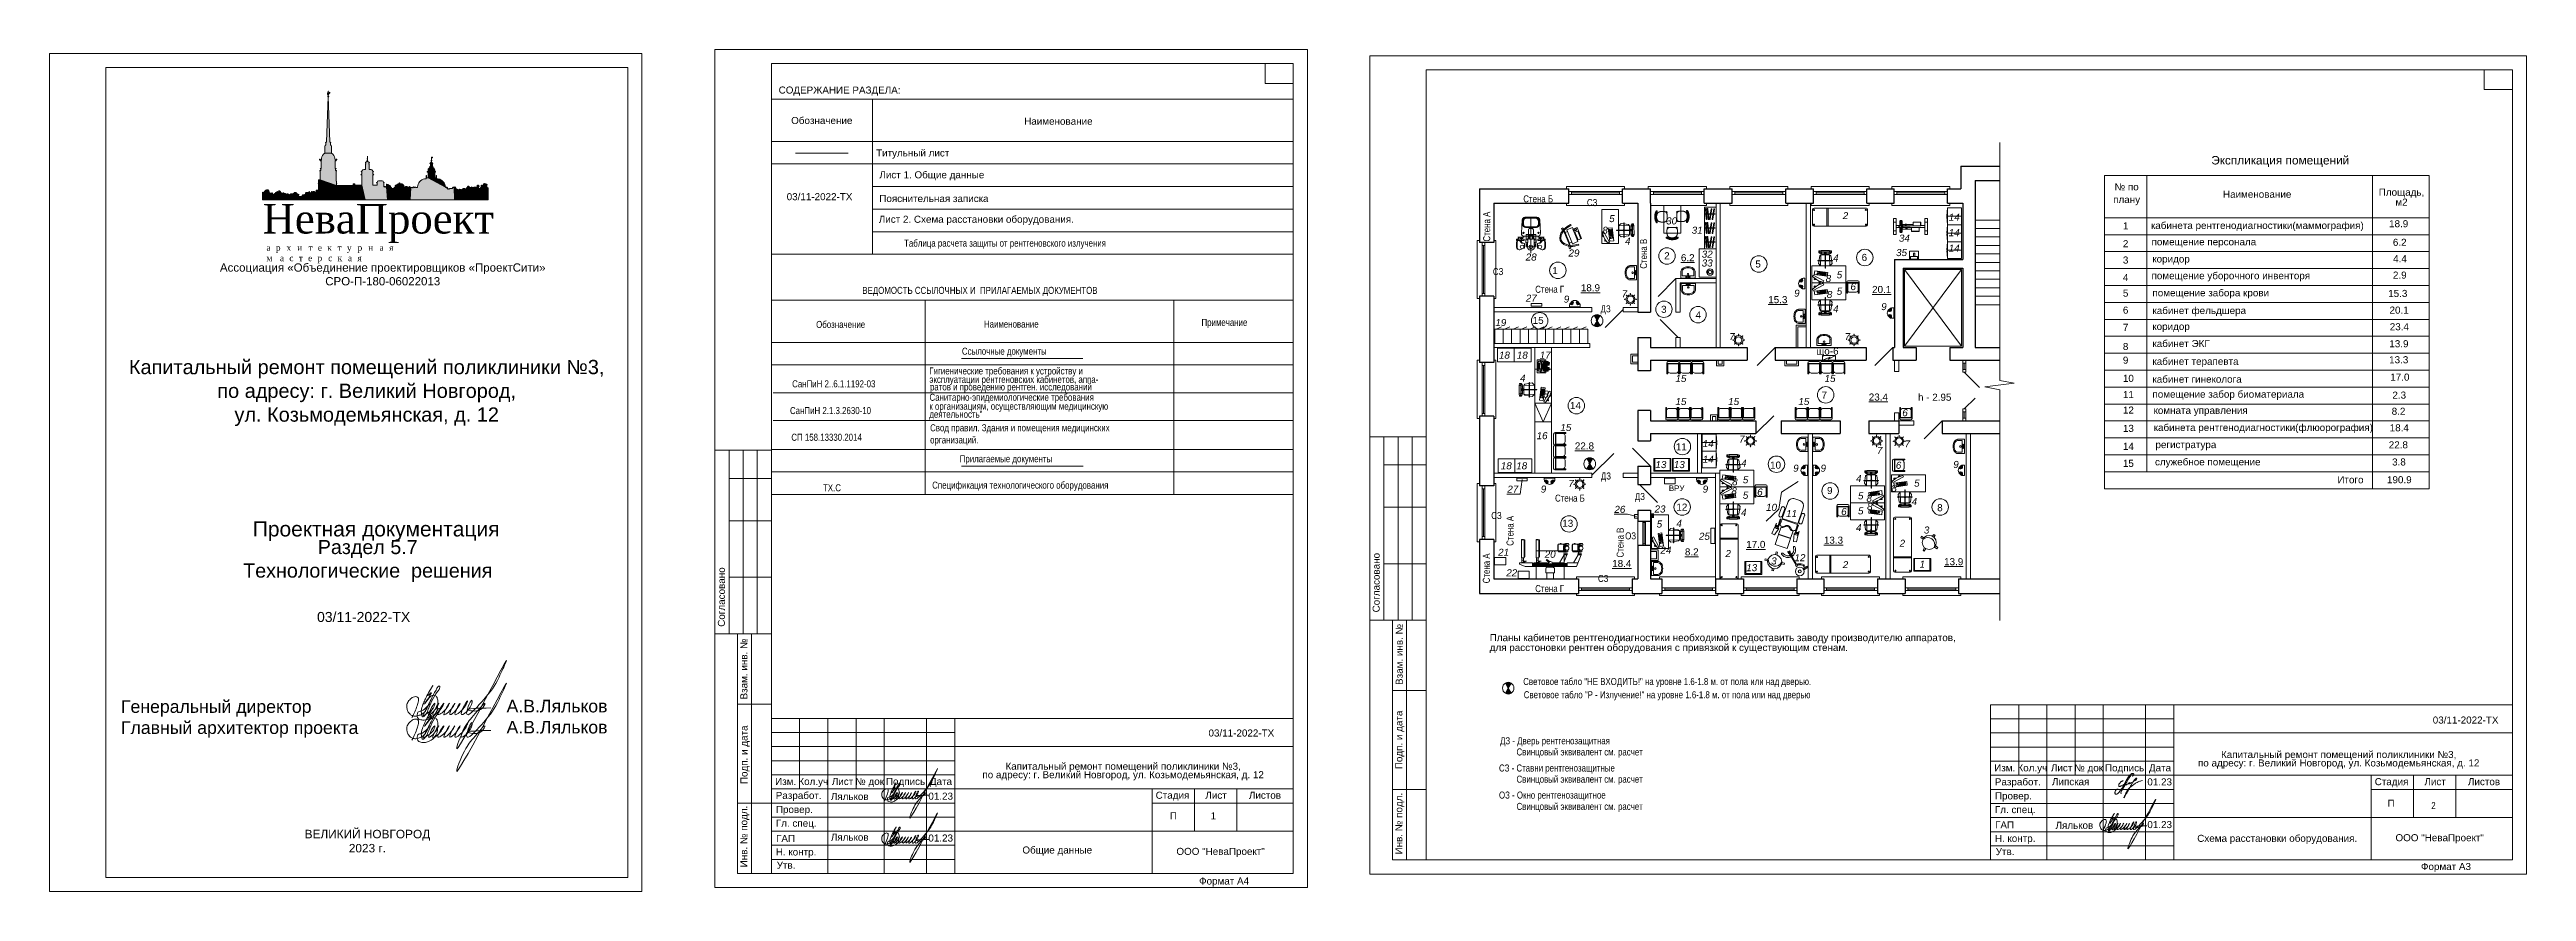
# Model space of a CAD drawing. Header units: metres. Extents: x 14591 to 15202, y 5442 to 5571.
# Drawn here: x 15026.5 to 15114.3, y 5442.3 to 5472.2 of the extents above; entities that cross this region are included whole.
import ezdxf
from ezdxf.enums import TextEntityAlignment as Align

# ---------------------------------------------------------------- set-up
doc = ezdxf.new("R2010")
doc.units = ezdxf.units.M
doc.header["$MEASUREMENT"] = 0
for name, pattern in [('AM_DIN_F_W050x2', [0.003125, 0.00225, -0.000875]), ('DGN Style 3', [4.89804, 3.4986, -1.39944]), ('DGN Style 4', [5.601258, 2.79888, -1.39944, 0.003499, -1.39944])]:
    doc.linetypes.add(name, pattern=pattern)
for name, color, linetype, lineweight in [('1', 7, 'Continuous', 0), ('3', 7, 'Continuous', 0), ('Level 1', 7, 'Continuous', 0), ('Level 17', 7, 'Continuous', 0), ('Level 2', 7, 'Continuous', 0), ('Level 23', 7, 'Continuous', 0), ('Level 4', 7, 'Continuous', 0), ('Level 44', 7, 'Continuous', 0), ('Level 50', 7, 'Continuous', 0), ('Level 63', 7, 'Continuous', 0), ('mebel', 7, 'Continuous', 0), ('OBORYD', 30, 'Continuous', 0), ('RAMKA', 7, 'Continuous', 0), ('RAZMER', 3, 'Continuous', 0), ('TEXT', 7, 'Continuous', 30), ('ВК', 7, 'Continuous', 0), ('контур здания на ситуации', 1, 'Continuous', 30), ('Оборудование', 7, 'Continuous', 0), ('Стены', 7, 'Continuous', 13), ('ТЕХНОЛОГИЯ', 7, 'Continuous', 30), ('ТХ Мебель', 7, 'Continuous', 30), ('ТХ Оборудование прочее', 7, 'Continuous', 30), ('ЧЕРТЕЖ', 7, 'Continuous', 0)]:
    doc.layers.add(name, color=color, linetype=linetype, lineweight=lineweight)
doc.layers.add('OBORUD MED', color=7, linetype='Continuous', lineweight=0, true_color=0xd20000)
doc.styles.add('ARIAL', font='arial.ttf')
doc.styles.add('GOST 2.304', font='CS_Gost2304.shx')
doc.styles.add('MONOTXT', font='monotxt.shx', dxfattribs={"width": 0.8, "height": 0.5})
doc.styles.get("Standard").update_dxf_attribs({"font": 'txt.shx', "height": 0.0025})
doc.styles.add('Style-Arial', font='arial.ttf')
doc.styles.add('Style-Arial IF', font='ariali.ttf')
doc.styles.add('Style-Arial Narrow', font='ARIALN.TTF')

msp = doc.modelspace()

# ---------------------------------------------------------------- texts
at = {"color": 7, "linetype": 'Continuous', "lineweight": 0, "style": 'Style-Arial'}
msp.add_text('03/11-2022-ТХ', height=0.25, dxfattribs=at).set_placement((15052.63410376, 5466.94863434), align=Align.MIDDLE_LEFT)
for s, p in [('1', (15099.9992273, 5466.03780361)), ('3', (15099.9992273, 5464.82877171)), ('2', (15099.9992273, 5465.40775262)), ('4', (15099.9992273, 5464.21119207)), ('5', (15099.9992273, 5463.65537039)), ('6', (15099.9992273, 5463.05323024)), ('7', (15099.9992273, 5462.44337034)), ('що-6', (15089.12780253, 5461.60202019)), ('8', (15099.9992273, 5461.76403273)), ('9', (15099.9992273, 5461.28099723)), ('10', (15099.9992273, 5460.63694988)), ('11', (15099.9992273, 5460.05907179)), ('12', (15099.9992273, 5459.51207268)), ('13', (15099.9992273, 5458.86361405)), ('14', (15099.9992273, 5458.22640334)), ('15', (15099.9992273, 5457.62426318)), ('Итого', (15107.60277431, 5457.04369013)), ('190.9', (15109.36108414, 5457.04369013)), ('03/11-2022-ТХ', (15067.58629811, 5448.0679777)), ('03/11-2022-ТХ', (15110.98330531, 5448.52774707))]:
    msp.add_text(s, height=0.25, dxfattribs=at).set_placement(p, align=Align.TOP_LEFT)
msp.add_text('Липская', height=0.25, dxfattribs=at).set_placement((15098.14941003, 5446.34331144), align=Align.TOP_CENTER)
at = {"color": 18, "linetype": 'Continuous', "lineweight": 13, "true_color": 0x000000, "style": 'ARIAL'}
for s, p in [('01.23', (15101.30296016, 5446.33547656)), ('01.23', (15058.09331479, 5445.82966381)), ('П', (15109.50326329, 5445.57839454)), ('01.23', (15101.30296016, 5444.82302109)), ('01.23', (15058.09331479, 5444.34683931)), ('Схема расстановки оборудования.', (15105.46967091, 5444.33551551))]:
    msp.add_text(s, height=0.25, dxfattribs=at).set_placement(p, align=Align.TOP_CENTER)
at = {"color": 7, "lineweight": 13, "style": 'Style-Arial'}
for p in [(15054.20077033, 5445.81921312), (15097.61153061, 5444.79644376), (15054.20077033, 5444.37549579)]:
    msp.add_text('Ляльков', height=0.25, dxfattribs=at).set_placement(p, align=Align.TOP_LEFT)
at = {"color": 7, "linetype": 'Continuous', "lineweight": 13, "style": 'Style-Arial'}
msp.add_text('1', height=0.25, dxfattribs=at).set_placement((15067.66329107, 5445.13551226), align=Align.TOP_LEFT)
for s, insert, char_height, attachment_point, line_spacing_factor in [('Пояснительная записка ', (15057.85252766, 5466.88085801), 0.25, 5, 0.6), ('кабинета рентгенодиагностики(маммография)\\P', (15100.99497236, 5466.05420279), 0.25, 1, 0.6), ('помещение персонала\\P', (15101.01503349, 5465.47368934), 0.25, 1, 0.6), ('помещение уборочного инвенторя\\P', (15101.01503349, 5464.27424896), 0.25, 1, 0.6), ('комната управления\\P', (15101.08541645, 5459.50098414), 0.25, 1, 1.2), ('кабинета рентгенодиагностики(флюорография)\\P', (15101.09165928, 5458.89391278), 0.25, 1, 1.2), ('служебное помещение', (15101.13777209, 5457.67605963), 0.25, 1, 0.792), ('регистратура\\P', (15101.1546301, 5458.28817177), 0.25, 1, 1.2), ('ВРУ', (15084.17994927, 5456.61502138), 0.2, 5, 0.84)]:
    msp.add_mtext(s, dxfattribs=dict(at, insert=insert, char_height=char_height, attachment_point=attachment_point, line_spacing_factor=line_spacing_factor))
at = {"color": 250, "lineweight": 13, "true_color": 0x191919, "insert": (15038.31475328, 5464.19351172), "char_height": 0.2916655, "width": 18.7815189931, "attachment_point": 5, "style": 'GOST 2.304'}
msp.add_mtext('\\fArial|b0|i0|c204204|p39;Ассоциация «Объединение проектировщиков «ПроектСити»\\PСРО-П-180-06022013', dxfattribs=at)
at = {"color": 7, "linetype": 'Continuous', "lineweight": 0, "insert": (15037.74613028, 5459.99425707), "char_height": 0.5051738175, "attachment_point": 5, "style": 'GOST 2.304'}
msp.add_mtext('\\fArial|b0|i0|c204204|p39;Капитальный ремонт помещений поликлиники №3, \\Pпо адресу: г. Великий Новгород, \\Pул. Козьмодемьянская, д. 12', dxfattribs=at)
at = {"color": 7, "linetype": 'Continuous', "lineweight": 0, "char_height": 0.25}
for s, insert, attachment_point, line_spacing_factor, style in [('h - 2.95\\P', (15092.73671945, 5459.96681249), 1, 0.6, 'Style-Arial'), ('Капитальный ремонт \\C256;помещений поликлиники №3, \\Pпо адресу: г. Великий Новгород, ул. Козьмодемьянская, д. 12', (15107.64889044, 5446.99428407), 5, 0.72, 'Style-Arial'), ('Капитальный ремонт \\C256;помещений поликлиники №3, \\Pпо адресу: г. Великий Новгород, ул. Козьмодемьянская, д. 12', (15064.56051162, 5446.57762497), 5, 0.72, 'Style-Arial'), ('\\fArial|b0|i0|c204204|p39;П', (15066.3413141, 5445.01101884), 5, 0.72, 'GOST 2.304')]:
    msp.add_mtext(s, dxfattribs=dict(at, insert=insert, attachment_point=attachment_point, line_spacing_factor=line_spacing_factor, style=style))
at = {"color": 7, "linetype": 'Continuous', "lineweight": 13, "attachment_point": 5, "style": 'GOST 2.304'}
for s, insert, char_height, width in [('\\fArial|b0|i0|c204204|p39;Проектная документация', (15038.08184426, 5455.0937998), 0.5319063005, 16.908312077), ('\\fArial|b0|i0|c204204|p39;Раздел 5.7 \\PТехнологические  решения\\P ', (15037.78389975, 5453.62467547), 0.5, 15.8940701225), ('\\fArial|b0|i0|c204204|p39;03/11-2022-ТХ', (15037.63787609, 5452.05255616), 0.3546042003, 11.2722080514)]:
    msp.add_mtext(s, dxfattribs=dict(at, insert=insert, char_height=char_height, width=width))
at = {"color": 7, "linetype": 'Continuous', "lineweight": 13, "char_height": 0.4480002155, "attachment_point": 1, "style": 'GOST 2.304'}
for s, insert in [('\\fArial|b0|i0|c204204|p39;Генеральный директор\\PГлавный архитектор проекта                     \\P         ', (15029.03546351, 5449.10452313)), ('\\fArial|b0|i0|c204204|p39;А.В.Ляльков\\PА.В.Ляльков\\P', (15042.7044272, 5449.12088252))]:
    msp.add_mtext(s, dxfattribs=dict(at, insert=insert))
at = {"lineweight": 13, "insert": (15037.77228307, 5444.10974121), "char_height": 0.3, "width": 12.1204182722, "attachment_point": 5, "style": 'GOST 2.304'}
msp.add_mtext('\\fArial|b0|i0|c204204|p39;ВЕЛИКИЙ НОВГОРОД\\P2023 г.', dxfattribs=at)
at = {"layer": '1', "color": 7, "linetype": 'Continuous', "lineweight": 0, "style": 'Style-Arial IF'}
for s, p in [('8', (15081.64316915, 5465.75724433)), ('5', (15081.88553931, 5466.1714822)), ('30', (15084.00271248, 5466.09085443)), ('31', (15084.90850542, 5465.76014341)), ('2', (15090.16494031, 5466.2776812)), ('34', (15092.25329072, 5465.48019994)), ('14', (15094.01896479, 5466.22115784)), ('14', (15094.01896479, 5465.67392499)), ('28', (15079.02437387, 5464.80949225)), ('29', (15080.54233785, 5464.95225705)), ('4', (15082.44978723, 5465.37596185)), ('33', (15085.26477013, 5464.5986696)), ('32', (15085.2656276, 5464.91281512)), ('4', (15089.82380087, 5464.77577098)), ('35', (15092.15242955, 5464.96827243)), ('14', (15094.01896479, 5465.12669214)), ('8', (15089.5599292, 5464.04896982)), ('5', (15089.95239216, 5464.18240427)), ('6', (15090.43880558, 5463.76215132)), ('27', (15079.02980451, 5463.35314676)), ('9', (15080.2773632, 5463.31880922)), ('7', (15082.33236766, 5463.50816945)), ('9', (15088.44278818, 5463.53064129)), ('8', (15089.60229651, 5463.48295205)), ('4', (15089.82380087, 5462.97519837)), ('5', (15089.95239216, 5463.59734426)), ('9', (15091.52907191, 5463.05401913)), ('19', (15077.94873056, 5462.48950331)), ('7', (15086.14172359, 5461.99003961)), ('7', (15090.23325403, 5461.99003961)), ('18', (15078.07698791, 5461.33451416)), ('18', (15078.71006583, 5461.33451416)), ('17', (15079.52170937, 5461.33451416)), ('4', (15078.72557998, 5460.51574524)), ('15', (15084.33253542, 5460.50704513)), ('15', (15089.61826871, 5460.50704513)), ('8', (15079.55169454, 5459.95113089)), ('15', (15084.33253542, 5459.68997857)), ('15', (15086.20194157, 5459.68997857)), ('15', (15088.69112388, 5459.68997857)), ('16', (15079.41103493, 5458.47864272)), ('15', (15080.25391698, 5458.77235482)), ('6', (15092.27608918, 5459.29350334)), ('14', (15085.30007546, 5458.19885867)), ('14', (15085.30007546, 5457.64406039)), ('7', (15086.49349695, 5458.35957835)), ('7', (15091.37864321, 5457.95356688)), ('7', (15092.35743605, 5458.1860233)), ('18', (15078.14249271, 5457.41244595)), ('18', (15078.68920583, 5457.41244595)), ('7', (15080.43902707, 5456.78155551)), ('13', (15083.62168709, 5457.45541997)), ('13', (15084.2752954, 5457.45541997)), ('8', (15086.24501986, 5456.84500676)), ('4', (15086.56163046, 5457.50357912)), ('5', (15086.62432329, 5456.91809307)), ('9', (15088.40972085, 5457.32793345)), ('9', (15089.37969574, 5457.32793345)), ('4', (15090.6367847, 5456.96265079)), ('6', (15092.04770475, 5457.42948018)), ('5', (15092.69611415, 5456.79830707)), ('9', (15094.0832565, 5457.46032849)), ('27', (15078.37286697, 5456.58482689)), ('9', (15079.4617025, 5456.5865212)), ('26', (15082.16723939, 5455.86863275)), ('23', (15083.59141824, 5455.8812418)), ('9', (15085.19998576, 5456.5865212)), ('8', (15086.21869454, 5456.51830365)), ('5', (15086.62432329, 5456.3683384)), ('6', (15087.13301778, 5456.4832609)), ('10', (15087.54355136, 5455.94057748)), ('5', (15090.70577607, 5456.34942483)), ('5', (15090.70577607, 5455.81480103)), ('8', (15091.00734579, 5456.26141094)), ('8', (15091.02949968, 5455.96940185)), ('8', (15091.88861295, 5456.61804383)), ('4', (15092.60818233, 5456.14473189)), ('5', (15083.57079195, 5455.34952701)), ('4', (15084.27022225, 5455.37359503)), ('4', (15086.56163046, 5455.76352996)), ('11', (15088.25408961, 5455.71865817)), ('6', (15090.10970695, 5455.79048357)), ('4', (15090.6367847, 5455.22260164)), ('3', (15093.04125511, 5455.13600774)), ('21', (15078.04690459, 5454.34736568)), ('20', (15079.69761361, 5454.27643976)), ('24', (15083.79950283, 5454.42111359)), ('25', (15085.16494136, 5454.91538843)), ('2', (15086.00820031, 5454.30365271)), ('12', (15088.55074583, 5454.15513574)), ('2', (15092.18047254, 5454.66695101)), ('22', (15078.3368832, 5453.62108429)), ('13', (15086.84172479, 5453.80208229)), ('3', (15087.62953976, 5454.04028114)), ('2', (15090.16494031, 5453.9104079)), ('1', (15092.88862846, 5453.92553876))]:
    msp.add_text(s, height=0.25, dxfattribs=at).set_placement(p, align=Align.MIDDLE_CENTER)
at = {"layer": '1', "color": 7, "linetype": 'Continuous', "lineweight": 13, "insert": (15053.92244318, 5456.50298345), "char_height": 0.25, "attachment_point": 7, "line_spacing_factor": 0.6, "style": 'MONOTXT'}
msp.add_mtext('\\fArial|b0|i0|c204204|p39;ТХ.С', dxfattribs=at)
at = {"layer": '3', "color": 7, "lineweight": 30, "char_height": 0.25, "line_spacing_factor": 0.6, "style": 'MONOTXT'}
for s, insert, attachment_point in [('\\fArial|b0|i0|c204204|p39;Таблица расчета защиты от рентгеновского излучения', (15060.37409661, 5465.26472285), 5), ('\\fArial|b0|i0|c204204|p39;ВЕДОМОСТЬ ССЫЛОЧНЫХ И  ПРИЛАГАЕМЫХ ДОКУМЕНТОВ', (15055.3159747, 5463.43128869), 7)]:
    msp.add_mtext(s, dxfattribs=dict(at, insert=insert, attachment_point=attachment_point))
at = {"layer": 'Level 1', "color": 7, "linetype": 'Continuous', "lineweight": 0, "style": 'Style-Arial'}
msp.add_text('СОДЕРЖАНИЕ РАЗДЕЛА:', height=0.25, dxfattribs=at).set_placement((15052.34908631, 5470.8526566), align=Align.TOP_LEFT)
at = {"layer": 'Level 1', "color": 7, "linetype": 'Continuous', "lineweight": 13, "char_height": 0.25, "attachment_point": 5, "line_spacing_factor": 0.6, "style": 'Style-Arial Narrow'}
for s, insert in [('\\fArial|b0|i0|c204204|p39;Обозначение', (15053.87856287, 5469.64702388)), ('\\fArial|b0|i0|c204204|p39;Наименование', (15062.26556727, 5469.62053356)), ('\\fArial|b0|i0|c204204|p39;Титульный лист', (15057.10072641, 5468.4609054))]:
    msp.add_mtext(s, dxfattribs=dict(at, insert=insert))
at = {"layer": 'Level 17', "color": 7, "linetype": 'Continuous', "lineweight": 0, "char_height": 0.25, "attachment_point": 5, "line_spacing_factor": 0.6, "style": 'Style-Arial'}
for s, insert in [('Лист 1. Общие данные', (15057.78028635, 5467.68850214)), ('Лист 2. Схема расстановки оборудования.', (15059.35817677, 5466.11061172)), ('Общие данные', (15062.22552247, 5443.76120954))]:
    msp.add_mtext(s, dxfattribs=dict(at, insert=insert))
at = {"layer": 'Level 44', "color": 7, "linetype": 'Continuous', "lineweight": 0, "style": 'Style-Arial'}
for s, height, p in [('Экспликация помещений', 0.3, (15105.57781458, 5468.24044206)), ('Наименование', 0.2500002, (15104.75875082, 5467.03462673))]:
    msp.add_text(s, height=height, dxfattribs=at).set_placement(p, align=Align.MIDDLE_CENTER)
at = {"layer": 'Level 44', "color": 7, "linetype": 'Continuous', "lineweight": 13, "style": 'Style-Arial'}
for s, p in [('18.9', (15109.43495374, 5466.11592905)), ('%%u6.2%%U', (15084.33196993, 5464.91229072)), ('4.4', (15109.57907948, 5464.87737514)), ('6.2', (15109.56974883, 5465.45713148)), ('%%u18.9%%U', (15080.78531745, 5463.84696584)), ('2.9', (15109.57144984, 5464.29502256)), ('%%u15.3%%U', (15087.42801818, 5463.42445048)), ('%%u20.1%%U', (15091.10939336, 5463.78633027)), ('15.3', (15109.40362292, 5463.64600249)), ('20.1', (15109.45086145, 5463.05495948)), ('23.4', (15109.45938298, 5462.46391646)), ('13.3', (15109.43712286, 5461.29541322)), ('13.9', (15109.44387122, 5461.86281451)), ('17.0', (15109.47761303, 5460.68072848)), ('%%u23.4%%U', (15090.99133788, 5459.97364673)), ('8.2', (15109.52726008, 5459.46879736)), ('2.3', (15109.55280907, 5460.04240202)), ('18.4', (15109.45736795, 5458.88395771)), ('%%u22.8%%U', (15080.57322607, 5458.24050065)), ('22.8', (15109.42362614, 5458.2793319)), ('3.8', (15109.54268652, 5457.67284939)), ('%%u8.2%%U', (15084.47377932, 5454.48683759)), ('%%u17.0%%U', (15086.6464687, 5454.75162768)), ('%%u13.3%%U', (15089.40043159, 5454.9016754)), ('%%u18.4%%U', (15081.89718283, 5454.07523045)), ('%%u13.9%%U', (15093.66181086, 5454.13969848))]:
    msp.add_text(s, height=0.25, dxfattribs=at).set_placement(p, align=Align.TOP_LEFT)
at = {"layer": 'Level 44', "color": 7, "linetype": 'Continuous', "lineweight": 0, "char_height": 0.2500002, "attachment_point": 5, "style": 'Style-Arial'}
for s, insert, line_spacing_factor in [('№ по\\Pплану\\P', (15100.13240745, 5467.03450557), 1.08), ('Площадь,\\Pм2', (15109.87640745, 5466.93240557), 0.84)]:
    msp.add_mtext(s, dxfattribs=dict(at, insert=insert, line_spacing_factor=line_spacing_factor))
at = {"layer": 'Level 63', "color": 7, "linetype": 'DGN Style 4', "lineweight": 13, "style": 'Style-Arial'}
for s, p in [('коридор', (15101.0433881, 5464.86673943)), ('кабинет фельдшера', (15101.04688844, 5463.0387787)), ('помещение забора крови', (15101.04688844, 5463.66642999)), ('коридор', (15101.0433881, 5462.47554825)), ('кабинет ЭКГ', (15101.04688844, 5461.87054855)), ('кабинет терапевта', (15101.04688844, 5461.23863053)), ('кабинет гинеколога', (15101.04688844, 5460.60671252)), ('помещение забор биоматериала', (15101.04688844, 5460.07469043))]:
    msp.add_text(s, height=0.25, dxfattribs=at).set_placement(p, align=Align.TOP_LEFT)
at = {"layer": 'Level 63', "color": 7, "linetype": 'Continuous', "lineweight": 0, "char_height": 0.25, "attachment_point": 7, "line_spacing_factor": 0.6, "style": 'MONOTXT'}
for s, insert in [('\\fArial|b0|i0|c204204|p39;Стена Б', (15078.74506116, 5466.74301965)), ('\\fArial|b0|i0|c204204|p39;Стена Г', (15079.16832293, 5463.53899251)), ('\\fArial|b0|i0|c204204|p39;Стена Б', (15079.87045248, 5456.13783369)), ('\\fArial|b0|i0|c204204|p39;Стена Г', (15079.16832293, 5452.93235658)), ('\\fArial|b0|i0|c204204|p39;2', (15110.93067083, 5445.24633724))]:
    msp.add_mtext(s, dxfattribs=dict(at, insert=insert))
at = {"layer": 'Level 63', "color": 7, "linetype": 'Continuous', "lineweight": 0, "char_height": 0.25, "attachment_point": 7, "rotation": 90, "line_spacing_factor": 0.6, "style": 'MONOTXT'}
for s, insert in [('\\fArial|b0|i0|c204204|p39;Стена А', (15077.57585587, 5465.35848689)), ('\\fArial|b0|i0|c204204|p39;Стена В', (15083.13550176, 5464.39641624)), ('\\fArial|b0|i0|c204204|p39;Стена А', (15078.40398079, 5454.5783583)), ('\\fArial|b0|i0|c204204|p39;Стена В', (15082.30661413, 5454.16200346)), ('\\fArial|b0|i0|c204204|p39;Стена А', (15077.56327847, 5453.2477881))]:
    msp.add_mtext(s, dxfattribs=dict(at, insert=insert))
at = {"layer": 'Level 63', "color": 7, "linetype": 'Continuous', "lineweight": 13, "char_height": 0.25}
for s, insert, attachment_point, line_spacing_factor, style in [('Планы кабинетов рентгенодиагностики необходимо предоставить заводу производителю аппаратов, \\Pдля расстоновки рентген оборудования с привязкой к существующим стенам.', (15077.5548181, 5451.44771758), 1, 0.84, 'Style-Arial'), ('\\fArial|b0|i0|c204204|p39;Световое табло "НЕ ВХОДИТЬ!" на уровне 1.6-1.8 м. от пола или над дверью.', (15078.74214916, 5449.56755844), 7, 0.6, 'MONOTXT')]:
    msp.add_mtext(s, dxfattribs=dict(at, insert=insert, attachment_point=attachment_point, line_spacing_factor=line_spacing_factor, style=style))
at = {"layer": 'RAMKA', "color": 7, "linetype": 'Continuous', "lineweight": 13, "char_height": 0.25, "line_spacing_factor": 0.6, "style": 'MONOTXT'}
for s, insert, attachment_point in [('\\fArial|b0|i0|c204204|p39;Обозначение', (15054.54722185, 5462.29310382), 8), ('\\fArial|b0|i0|c204204|p39;Наименование', (15060.59557238, 5462.30507362), 8), ('\\fArial|b0|i0|c204204|p39;Примечание', (15068.1521, 5462.29402908), 8), ('\\fArial|b0|i0|c204204|p39;Ссылочные документы', (15058.84594243, 5461.27180334), 7), ('\\fArial|b0|i0|c204204|p39;СанПиН 2..6.1.1192-03', (15052.82903386, 5460.18874282), 7), ('\\fArial|b0|i0|c204204|p39;эксплуатации рентгеновских кабинетов, аппа-', (15057.69532572, 5460.27325303), 7), ('\\fArial|b0|i0|c204204|p39;Гигиенические требования к устройству и  ', (15057.69159784, 5460.57352782), 7), ('\\fArial|b0|i0|c204204|p39;ратов и проведению рентген. исследований', (15057.71340427, 5460.00665562), 7), ('\\fArial|b0|i0|c204204|p39;СанПиН 2.1.3.2630-10', (15052.75170293, 5459.24070251), 7), ('\\fArial|b0|i0|c204204|p39;к организациям, осуществляющим медицинскую  ', (15057.69130092, 5459.32258766), 7), ('\\fArial|b0|i0|c204204|p39;Санитарно-эпидемиологические требования', (15057.69656379, 5459.63994304), 7), ('\\fArial|b0|i0|c204204|p39;деятельность"', (15057.69130092, 5459.04166596), 7), ('\\fArial|b0|i0|c204204|p39;Свод правил. Здания и помещения медицинских', (15057.71835752, 5458.5590313), 7), ('\\fArial|b0|i0|c204204|p39;СП 158.13330.2014', (15052.79860071, 5458.2943379), 7), ('\\fArial|b0|i0|c204204|p39;организаций.', (15057.71835752, 5458.12866386), 7), ('\\fArial|b0|i0|c204204|p39;     Прилагаемые документы', (15058.37819827, 5457.46148891), 7), ('\\fArial|b0|i0|c204204|p39;Спецификация технологического оборудования                       ', (15057.79338796, 5456.52569158), 7)]:
    msp.add_mtext(s, dxfattribs=dict(at, insert=insert, attachment_point=attachment_point))
at = {"layer": 'Стены', "color": 7, "linetype": 'Continuous', "lineweight": 13, "style": 'Style-Arial'}
for s, p in [('2', (15083.8364983, 5464.85502837)), ('6', (15090.8359326, 5464.79790676)), ('1', (15079.86957684, 5464.33014831)), ('5', (15087.06823811, 5464.56398434)), ('3', (15083.72711107, 5462.95855298)), ('15', (15079.27261158, 5462.56540692)), ('4', (15084.94889802, 5462.75807532)), ('14', (15080.59336702, 5459.54863109)), ('7', (15089.41378724, 5459.91531901)), ('11', (15084.34634839, 5458.08345679)), ('10', (15087.68776133, 5457.43737395)), ('12', (15084.3668533, 5455.94805542)), ('9', (15089.60949539, 5456.53708764)), ('8', (15093.51349609, 5455.92807044)), ('13', (15080.32153088, 5455.3741787))]:
    msp.add_text(s, height=0.25, dxfattribs=at).set_placement(p, align=Align.MIDDLE_CENTER)
at = {"layer": 'ТХ Мебель', "color": 7, "linetype": 'AM_DIN_F_W050x2', "lineweight": 30, "ltscale": 100, "char_height": 0.25, "style": 'MONOTXT'}
for s, insert, attachment_point, line_spacing_factor in [('\\fArial|b0|i0|c204204|p39;СЗ', (15081.00112625, 5466.61162256), 7, 0.6), ('\\fArial|b0|i0|c204204|p39;СЗ', (15077.66743542, 5464.16639316), 7, 0.6), ('\\fArial|b0|i0|c204204|p39; ДЗ ', (15081.40924073, 5462.77669465), 7, 0.6), ('\\fArial|b0|i0|c204204|p39; ДЗ ', (15081.41888124, 5456.85323741), 7, 0.6), ('\\fArial|b0|i0|c204204|p39; ДЗ ', (15082.62201779, 5456.12758133), 7, 0.6), ('\\fArial|b0|i0|c204204|p39;СЗ', (15077.60959231, 5455.52027817), 7, 0.6), ('\\fArial|b0|i0|c204204|p39; ОЗ ', (15082.27937731, 5454.7997851), 7, 0.6), ('\\fArial|b0|i0|c204204|p39;СЗ', (15081.39253125, 5453.29120164), 7, 0.6), ('\\fArial|b0|i0|c204204|p39;Световое табло "Р - Излучение!" на уровне 1.6-1.8 м. от пола или над дверью', (15078.76170527, 5449.42426961), 1, 0.84), ('\\fArial|b0|i0|c204204|p39; ДЗ - Дверь рентгенозащитная', (15077.84378153, 5447.46651382), 7, 0.6), ('\\fArial|b0|i0|c204204|p39;       Свинцовый эквивалент см. расчет', (15077.96236088, 5447.07109905), 7, 0.6), ('\\fArial|b0|i0|c204204|p39;СЗ - Ставни рентгенозащитные ', (15077.88307258, 5446.50242056), 7, 0.6), ('\\fArial|b0|i0|c204204|p39;       Свинцовый эквивалент см. расчет', (15077.96236088, 5446.10657621), 7, 0.6), ('\\fArial|b0|i0|c204204|p39;ОЗ - Окно рентгенозащитное', (15077.88307258, 5445.54324218), 7, 0.6), ('\\fArial|b0|i0|c204204|p39;       Свинцовый эквивалент см. расчет', (15077.96236088, 5445.14205337), 7, 0.6)]:
    msp.add_mtext(s, dxfattribs=dict(at, insert=insert, attachment_point=attachment_point, line_spacing_factor=line_spacing_factor))

# ---------------------------------------------------------------- blocks, each defined once
blk = doc.blocks.new('A$C2C6E360E_1_11')
at = {"linetype": 'Continuous', "lineweight": -2, "ltscale": 0.1}
for points in [[(-10.563, -2.517), (-10.552, -2.517), (-10.552, -2.511), (-10.563, -2.511), (-10.563, -2.501, 0.245371), (-10.594, -2.449), (-10.594, -2.372), (-10.585, -2.372), (-10.585, -2.366), (-10.594, -2.366, 0.240353), (-10.626, -2.336), (-10.68, -0.748), (-10.735, -2.336, 0.240353), (-10.767, -2.366), (-10.775, -2.366), (-10.775, -2.372), (-10.767, -2.372), (-10.767, -2.449, 0.245371), (-10.797, -2.501), (-10.797, -2.511), (-10.809, -2.511), (-10.809, -2.517), (-10.797, -2.517), (-10.797, -2.746), (-10.563, -2.746)], [(-10.666, -0.673), (-10.687, -0.672), (-10.699, -0.664), (-10.699, -0.613), (-10.688, -0.601), (-10.688, -0.588), (-10.667, -0.587), (-10.667, -0.603), (-10.673, -0.603), (-10.673, -0.621), (-10.663, -0.62), (-10.623, -0.582), (-10.623, -0.605), (-10.656, -0.633), (-10.654, -0.654)], [(-10.675, -0.549, 1), (-10.685, -0.549, 1)], [(-10.431, -3.01), (-10.406, -3.01, 0.409034), (-10.401, -2.996), (-10.397, -2.983), (-10.372, -2.965, 0.850559), (-10.384, -2.957), (-10.407, -2.974), (-10.414, -2.99), (-10.438, -2.99), (-10.443, -2.923, 0.273634), (-10.563, -2.746), (-10.797, -2.746, 0.273634), (-10.917, -2.923), (-10.922, -2.99), (-10.947, -2.99), (-10.954, -2.974), (-10.978, -2.955, 0.71604), (-10.988, -2.965), (-10.964, -2.983), (-10.96, -2.996, 0.409034), (-10.955, -3.01), (-10.929, -3.01), (-10.929, -3.278), (-10.951, -3.278, 0.692678), (-10.953, -3.299), (-10.942, -3.299), (-10.942, -3.359), (-10.965, -3.359, 0.789101), (-10.97, -3.381), (-10.961, -3.381), (-10.961, -3.68), (-10.384, -3.881), (-10.384, -3.814), (-10.369, -3.814), (-10.369, -3.798), (-10.384, -3.798), (-10.384, -3.729), (-10.399, -3.729), (-10.399, -3.381), (-10.391, -3.381, 0.818526), (-10.396, -3.359), (-10.418, -3.359), (-10.418, -3.299), (-10.407, -3.299, 0.692678), (-10.41, -3.278), (-10.431, -3.278)], [(-8.613, -3.938), (-8.616, -3.938), (-8.619, -3.935), (-8.622, -3.928), (-8.628, -3.928), (-8.634, -3.925), (-8.639, -3.925), (-8.644, -3.927), (-8.646, -3.929), (-8.648, -3.938), (-8.653, -3.94), (-8.661, -3.941), (-8.669, -3.94), (-8.675, -3.939), (-8.677, -3.93), (-8.678, -3.927), (-8.681, -3.926), (-8.688, -3.926), (-8.691, -3.93), (-8.693, -3.933), (-8.695, -3.936), (-8.705, -3.933), (-8.704, -3.924), (-8.699, -3.921), (-8.693, -3.919), (-8.692, -3.915), (-8.695, -3.907), (-8.704, -3.905), (-8.709, -3.905), (-8.709, -3.794), (-8.704, -3.794), (-8.704, -3.79), (-8.696, -3.79, 0.987681), (-8.697, -3.782), (-8.718, -3.782, 0.380531), (-8.766, -3.716), (-8.829, -3.716), (-8.892, -3.716, 0.380531), (-8.94, -3.782), (-8.963, -3.782, 1.012473), (-8.961, -3.79), (-8.954, -3.79), (-8.954, -3.794), (-8.949, -3.794), (-8.949, -3.878), (-9.096, -3.878), (-9.096, -3.51, -0.473931), (-9.078, -3.509, 0.340172), (-9.062, -3.51, 0.608909), (-9.064, -3.502, -0.218924), (-9.075, -3.497, 0.241035), (-9.082, -3.486), (-9.096, -3.486), (-9.096, -3.4), (-9.076, -3.4, 0.746498), (-9.076, -3.393, -0.233077), (-9.096, -3.382, 0.244578), (-9.19, -3.314), (-9.223, -3.314), (-9.223, -3.135), (-9.24, -3.135), (-9.24, -3.11, 0.712425), (-9.236, -3.064, -0.19933), (-9.284, -3.015), (-9.287, -3.001, 0.757963), (-9.292, -2.985, 0.757963), (-9.296, -3.001), (-9.299, -3.015, -0.19933), (-9.347, -3.064, 0.712425), (-9.343, -3.11), (-9.343, -3.135), (-9.36, -3.135), (-9.36, -3.314), (-9.393, -3.314, 0.244578), (-9.487, -3.382, -0.233077), (-9.507, -3.393, 1.028208), (-9.505, -3.4), (-9.487, -3.4), (-9.487, -3.486), (-9.502, -3.486, 0.241035), (-9.509, -3.497, -0.218924), (-9.519, -3.502, 0.608909), (-9.521, -3.51, 0.340172), (-9.505, -3.509, -0.473931), (-9.487, -3.51), (-9.487, -3.878), (-9.369, -4.399), (-8.575, -4.399)], [(-9.3, -2.944, 1), (-9.283, -2.944, 1)], [(-6.905, -3.415), (-6.873, -3.415), (-6.873, -3.393), (-6.905, -3.393), (-6.905, -3.334, 0.235431), (-6.967, -3.248), (-6.967, -3.23), (-6.969, -3.23), (-6.985, -3.23), (-6.985, -3.108), (-6.974, -3.108), (-6.974, -3.105), (-6.97, -3.105), (-6.97, -3.099), (-6.985, -3.099), (-6.985, -3.094, 0.27975), (-7.011, -3.065, -0.184067), (-7.019, -3.045, 0.807627), (-7.021, -3.032, 0.807627), (-7.024, -3.045, -0.184067), (-7.032, -3.065, 0.27975), (-7.058, -3.094), (-7.058, -3.099), (-7.073, -3.099), (-7.073, -3.105), (-7.069, -3.105), (-7.069, -3.108), (-7.058, -3.108), (-7.058, -3.23), (-7.076, -3.23), (-7.076, -3.248, 0.235431), (-7.138, -3.334), (-7.138, -3.393), (-7.169, -3.393), (-7.169, -3.415), (-7.137, -3.415), (-7.137, -3.611), (-6.527, -3.94, 0.343417), (-6.779, -3.652), (-6.836, -3.652), (-6.836, -3.611), (-6.836, -3.531), (-6.847, -3.531), (-6.847, -3.611), (-6.905, -3.611)], [(-7.008, -3.001, 1), (-7.034, -3.001, 1)], [(-7.021, -2.902), (-7.021, -2.885), (-6.979, -2.885), (-6.979, -2.902)], [(-13.007, -4.399), (-13.007, -4.127), (-12.992, -4.131), (-12.987, -4.134), (-12.981, -4.136), (-12.976, -4.138), (-12.971, -4.138), (-12.962, -4.138), (-12.956, -4.135), (-12.952, -4.132), (-12.95, -4.127), (-12.95, -4.119), (-12.952, -4.113), (-12.952, -4.104), (-12.948, -4.101), (-12.944, -4.102), (-12.943, -4.106), (-12.941, -4.112), (-12.939, -4.113), (-12.935, -4.114), (-12.931, -4.112), (-12.928, -4.108), (-12.931, -4.102), (-12.935, -4.099), (-12.937, -4.094), (-12.934, -4.088), (-12.928, -4.085), (-12.924, -4.088), (-12.922, -4.09), (-12.919, -4.097), (-12.914, -4.097), (-12.912, -4.093), (-12.911, -4.089), (-12.912, -4.086), (-12.916, -4.084), (-12.92, -4.082), (-12.921, -4.078), (-12.918, -4.073), (-12.915, -4.07), (-12.912, -4.071), (-12.907, -4.072), (-12.906, -4.076), (-12.905, -4.079), (-12.904, -4.08), (-12.899, -4.081), (-12.895, -4.078), (-12.892, -4.073), (-12.894, -4.071), (-12.896, -4.067), (-12.899, -4.066), (-12.903, -4.061), (-12.902, -4.058), (-12.9, -4.055), (-12.893, -4.054), (-12.888, -4.056), (-12.879, -4.058), (-12.877, -4.065), (-12.876, -4.067), (-12.873, -4.069), (-12.862, -4.065), (-12.86, -4.063), (-12.859, -4.058), (-12.861, -4.054), (-12.868, -4.054), (-12.872, -4.048), (-12.87, -4.043), (-12.866, -4.038), (-12.861, -4.036), (-12.858, -4.039), (-12.823, -4.041), (-12.816, -4.039), (-12.814, -4.037), (-12.805, -4.04), (-12.804, -4.046), (-12.805, -4.048), (-12.81, -4.05), (-12.814, -4.051), (-12.817, -4.056), (-12.816, -4.064), (-12.814, -4.067), (-12.808, -4.067), (-12.802, -4.063), (-12.801, -4.058), (-12.799, -4.054), (-12.794, -4.052), (-12.79, -4.055), (-12.789, -4.06), (-12.79, -4.066), (-12.791, -4.068), (-12.791, -4.074), (-12.791, -4.084), (-12.791, -4.088), (-12.792, -4.09), (-12.8, -4.095), (-12.803, -4.1), (-12.802, -4.105), (-12.799, -4.11), (-12.791, -4.111), (-12.788, -4.108), (-12.786, -4.104), (-12.782, -4.101), (-12.776, -4.102), (-12.773, -4.103), (-12.771, -4.106), (-12.771, -4.11), (-12.773, -4.117), (-12.774, -4.122), (-12.779, -4.129), (-12.785, -4.133), (-12.786, -4.141), (-12.783, -4.145), (-12.779, -4.147), (-12.772, -4.144), (-12.77, -4.139), (-12.764, -4.135), (-12.759, -4.137), (-12.755, -4.141), (-12.754, -4.151), (-12.754, -4.153), (-12.723, -4.154), (-12.706, -4.399)], [(-12.706, -4.399), (-12.723, -4.154), (-12.674, -4.154), (-12.668, -4.151), (-12.665, -4.151), (-12.659, -4.153), (-12.657, -4.157), (-12.658, -4.162), (-12.662, -4.164), (-12.668, -4.167), (-12.67, -4.171), (-12.67, -4.175), (-12.667, -4.18), (-12.664, -4.181), (-12.659, -4.178), (-12.656, -4.175), (-12.654, -4.17), (-12.652, -4.166), (-12.648, -4.166), (-12.644, -4.168), (-12.643, -4.169), (-12.641, -4.173), (-12.642, -4.183), (-12.642, -4.203), (-12.588, -4.203), (-12.588, -4.203), (-12.586, -4.203), (-12.584, -4.202), (-12.582, -4.2), (-12.58, -4.197), (-12.577, -4.193), (-12.579, -4.191), (-12.58, -4.189), (-12.579, -4.18), (-12.579, -4.177), (-12.58, -4.174), (-12.58, -4.17), (-12.579, -4.168), (-12.576, -4.166), (-12.573, -4.167), (-12.57, -4.169), (-12.569, -4.173), (-12.568, -4.177), (-12.564, -4.178), (-12.56, -4.178), (-12.557, -4.173), (-12.556, -4.171), (-12.556, -4.164), (-12.558, -4.163), (-12.561, -4.162), (-12.563, -4.159), (-12.56, -4.155), (-12.558, -4.154), (-12.554, -4.154), (-12.55, -4.158), (-12.548, -4.16), (-12.543, -4.16), (-12.542, -4.158), (-12.54, -4.151), (-12.541, -4.148), (-12.544, -4.147), (-12.547, -4.145), (-12.549, -4.141), (-12.547, -4.138), (-12.545, -4.136), (-12.54, -4.136), (-12.534, -4.138), (-12.526, -4.139), (-12.521, -4.138), (-12.52, -4.134), (-12.521, -4.128), (-12.519, -4.123), (-12.514, -4.118), (-12.51, -4.119), (-12.503, -4.121), (-12.498, -4.121), (-12.491, -4.124), (-12.486, -4.13), (-12.482, -4.132), (-12.476, -4.131), (-12.474, -4.126), (-12.473, -4.121), (-12.475, -4.118), (-12.479, -4.116), (-12.484, -4.113), (-12.484, -4.107), (-12.483, -4.103), (-12.479, -4.101), (-12.471, -4.105), (-12.451, -4.105), (-12.446, -4.106), (-12.444, -4.108), (-12.443, -4.112), (-12.438, -4.117), (-12.432, -4.118), (-12.426, -4.116), (-12.423, -4.112), (-12.423, -4.108), (-12.424, -4.101), (-12.426, -4.098), (-12.429, -4.097), (-12.433, -4.095), (-12.435, -4.09), (-12.434, -4.084), (-12.434, -4.081), (-12.437, -4.077), (-12.436, -4.074), (-12.435, -4.071), (-12.434, -4.07), (-12.426, -4.07), (-12.422, -4.071), (-12.416, -4.072), (-12.407, -4.072), (-12.404, -4.072), (-12.402, -4.073), (-12.4, -4.077), (-12.4, -4.082), (-12.4, -4.084), (-12.4, -4.086), (-12.398, -4.088), (-12.396, -4.089), (-12.391, -4.088), (-12.387, -4.089), (-12.384, -4.092), (-12.383, -4.094), (-12.383, -4.098), (-12.379, -4.102), (-12.374, -4.101), (-12.372, -4.103), (-12.37, -4.104), (-12.37, -4.106), (-12.371, -4.109), (-12.372, -4.11), (-12.372, -4.118), (-12.372, -4.121), (-12.372, -4.125), (-12.371, -4.13), (-12.37, -4.133), (-12.367, -4.134), (-12.364, -4.134), (-12.361, -4.134), (-12.355, -4.134), (-12.353, -4.135), (-12.352, -4.137), (-12.35, -4.14), (-12.35, -4.144), (-12.348, -4.146), (-12.341, -4.146), (-12.337, -4.148), (-12.335, -4.152), (-12.338, -4.154), (-12.343, -4.154), (-12.347, -4.154), (-12.352, -4.156), (-12.354, -4.16), (-12.356, -4.166), (-12.356, -4.17), (-12.355, -4.175), (-12.351, -4.179), (-12.345, -4.181), (-12.338, -4.182), (-12.325, -4.399)], [(-12.325, -4.399), (-12.338, -4.182), (-12.326, -4.18), (-12.323, -4.178), (-12.322, -4.175), (-12.32, -4.172), (-12.318, -4.17), (-12.315, -4.168), (-12.31, -4.169), (-12.305, -4.171), (-12.301, -4.173), (-12.3, -4.177), (-12.296, -4.179), (-12.29, -4.18), (-12.285, -4.18), (-12.279, -4.175), (-12.279, -4.172), (-12.28, -4.17), (-12.286, -4.167), (-12.29, -4.164), (-12.291, -4.16), (-12.292, -4.158), (-12.291, -4.156), (-12.286, -4.152), (-12.281, -4.151), (-12.277, -4.152), (-12.273, -4.152), (-12.267, -4.151), (-12.263, -4.15), (-12.26, -4.151), (-12.257, -4.152), (-12.254, -4.155), (-12.253, -4.159), (-12.257, -4.164), (-12.26, -4.166), (-12.262, -4.171), (-12.262, -4.175), (-12.26, -4.177), (-12.256, -4.18), (-12.251, -4.181), (-12.248, -4.179), (-12.248, -4.176), (-12.244, -4.171), (-12.213, -4.17), (-12.208, -4.17), (-12.206, -4.168), (-12.203, -4.166), (-12.198, -4.165), (-12.194, -4.166), (-12.191, -4.167), (-12.19, -4.169), (-12.189, -4.173), (-12.19, -4.177), (-12.193, -4.179), (-12.195, -4.18), (-12.197, -4.181), (-12.201, -4.181), (-12.204, -4.184), (-12.204, -4.187), (-12.204, -4.191), (-12.202, -4.193), (-12.197, -4.194), (-12.192, -4.194), (-12.189, -4.19), (-12.188, -4.187), (-12.187, -4.185), (-12.183, -4.184), (-12.178, -4.185), (-12.175, -4.186), (-12.174, -4.189), (-12.173, -4.192), (-12.173, -4.195), (-12.172, -4.197), (-12.159, -4.198), (-12.15, -4.198), (-12.141, -4.198), (-12.135, -4.196), (-12.131, -4.192), (-12.13, -4.188), (-12.128, -4.184), (-12.127, -4.182), (-12.122, -4.182), (-12.116, -4.183), (-12.114, -4.185), (-12.112, -4.188), (-12.111, -4.191), (-12.116, -4.196), (-12.119, -4.198), (-12.122, -4.201), (-12.123, -4.205), (-12.123, -4.209), (-12.121, -4.21), (-12.113, -4.212), (-12.108, -4.209), (-12.103, -4.205), (-12.099, -4.201), (-12.095, -4.198), (-12.09, -4.197), (-12.084, -4.196), (-12.079, -4.198), (-12.077, -4.2), (-12.076, -4.204), (-12.077, -4.208), (-12.078, -4.212), (-12.08, -4.213), (-12.085, -4.214), (-12.088, -4.215), (-12.09, -4.217), (-12.09, -4.221), (-12.089, -4.225), (-12.087, -4.227), (-12.08, -4.228), (-12.074, -4.227), (-12.072, -4.226), (-12.071, -4.219), (-12.067, -4.218), (-12.063, -4.217), (-12.056, -4.217), (-12.051, -4.217), (-12.048, -4.218), (-12.044, -4.219), (-12.042, -4.222), (-12.041, -4.226), (-12.04, -4.23), (-12.036, -4.232), (-12.032, -4.231), (-12.026, -4.399)], [(-12.026, -4.399), (-12.032, -4.231), (-12.028, -4.231), (-12.025, -4.228), (-12.023, -4.226), (-12.022, -4.224), (-12.023, -4.216), (-12.024, -4.215), (-12.032, -4.211), (-12.035, -4.207), (-12.035, -4.204), (-12.034, -4.202), (-12.03, -4.2), (-12.024, -4.199), (-12.022, -4.202), (-12.021, -4.206), (-12.019, -4.209), (-12.017, -4.211), (-12.013, -4.211), (-12.006, -4.21), (-12.004, -4.205), (-12.004, -4.203), (-12.006, -4.199), (-12.009, -4.198), (-12.013, -4.195), (-12.014, -4.191), (-12.015, -4.187), (-12.013, -4.184), (-12.008, -4.182), (-12.004, -4.183), (-12.001, -4.184), (-11.995, -4.186), (-11.935, -4.185), (-11.929, -4.185), (-11.927, -4.187), (-11.928, -4.19), (-11.927, -4.194), (-11.921, -4.196), (-11.912, -4.196), (-11.909, -4.193), (-11.906, -4.189), (-11.907, -4.183), (-11.908, -4.181), (-11.917, -4.177), (-11.919, -4.174), (-11.919, -4.17), (-11.916, -4.169), (-11.91, -4.169), (-11.903, -4.17), (-11.894, -4.168), (-11.888, -4.166), (-11.885, -4.161), (-11.884, -4.157), (-11.885, -4.151), (-11.886, -4.147), (-11.889, -4.144), (-11.89, -4.139), (-11.888, -4.134), (-11.882, -4.132), (-11.875, -4.135), (-11.865, -4.139), (-11.858, -4.139), (-11.846, -4.139), (-11.837, -4.138), (-11.833, -4.138), (-11.83, -4.135), (-11.823, -4.135), (-11.821, -4.137), (-11.82, -4.142), (-11.822, -4.148), (-11.824, -4.149), (-11.826, -4.149), (-11.829, -4.15), (-11.832, -4.152), (-11.832, -4.156), (-11.828, -4.16), (-11.826, -4.162), (-11.819, -4.161), (-11.817, -4.158), (-11.817, -4.154), (-11.815, -4.15), (-11.81, -4.15), (-11.806, -4.151), (-11.803, -4.155), (-11.801, -4.159), (-11.803, -4.163), (-11.809, -4.164), (-11.813, -4.165), (-11.815, -4.168), (-11.815, -4.171), (-11.813, -4.175), (-11.811, -4.176), (-11.807, -4.178), (-11.804, -4.177), (-11.8, -4.174), (-11.8, -4.171), (-11.798, -4.168), (-11.793, -4.164), (-11.789, -4.165), (-11.785, -4.167), (-11.787, -4.176), (-11.79, -4.179), (-11.797, -4.182), (-11.799, -4.186), (-11.799, -4.19), (-11.794, -4.194), (-11.788, -4.193), (-11.786, -4.189), (-11.784, -4.184), (-11.782, -4.183), (-11.775, -4.184), (-11.772, -4.186), (-11.77, -4.195), (-11.77, -4.199), (-11.769, -4.201), (-11.763, -4.203), (-11.753, -4.203), (-11.743, -4.203), (-11.737, -4.201), (-11.732, -4.199), (-11.729, -4.199), (-11.724, -4.202), (-11.722, -4.203), (-11.721, -4.208), (-11.72, -4.213), (-11.722, -4.219), (-11.725, -4.221), (-11.73, -4.225), (-11.737, -4.23), (-11.737, -4.281), (-11.687, -4.281), (-11.686, -4.399)], [(-11.686, -4.399), (-11.687, -4.281), (-11.638, -4.281), (-11.637, -4.286), (-11.635, -4.289), (-11.629, -4.291), (-11.622, -4.29), (-11.617, -4.283), (-11.617, -4.28), (-11.619, -4.278), (-11.621, -4.278), (-11.626, -4.277), (-11.629, -4.275), (-11.632, -4.271), (-11.629, -4.265), (-11.626, -4.261), (-11.621, -4.262), (-11.616, -4.267), (-11.616, -4.272), (-11.611, -4.275), (-11.606, -4.275), (-11.602, -4.273), (-11.604, -4.27), (-11.602, -4.265), (-11.604, -4.262), (-11.609, -4.261), (-11.612, -4.259), (-11.613, -4.256), (-11.612, -4.251), (-11.608, -4.247), (-11.605, -4.247), (-11.6, -4.246), (-11.595, -4.244), (-11.591, -4.242), (-11.59, -4.237), (-11.591, -4.233), (-11.594, -4.23), (-11.595, -4.225), (-11.595, -4.22), (-11.594, -4.216), (-11.589, -4.214), (-11.583, -4.215), (-11.574, -4.217), (-11.566, -4.217), (-11.561, -4.215), (-11.542, -4.216), (-11.533, -4.219), (-11.524, -4.218), (-11.517, -4.209), (-11.515, -4.201), (-11.509, -4.201), (-11.504, -4.201), (-11.496, -4.203), (-11.493, -4.208), (-11.489, -4.211), (-11.474, -4.208), (-11.473, -4.205), (-11.471, -4.199), (-11.474, -4.193), (-11.477, -4.191), (-11.482, -4.187), (-11.485, -4.182), (-11.484, -4.177), (-11.482, -4.171), (-11.484, -4.159), (-11.483, -4.155), (-11.48, -4.152), (-11.474, -4.153), (-11.472, -4.158), (-11.469, -4.161), (-11.463, -4.163), (-11.46, -4.162), (-11.457, -4.157), (-11.457, -4.153), (-11.46, -4.149), (-11.462, -4.148), (-11.466, -4.145), (-11.467, -4.141), (-11.467, -4.137), (-11.463, -4.134), (-11.459, -4.134), (-11.456, -4.136), (-11.448, -4.138), (-11.397, -4.138), (-11.389, -4.139), (-11.382, -4.138), (-11.377, -4.135), (-11.375, -4.132), (-11.374, -4.127), (-11.373, -4.123), (-11.372, -4.122), (-11.37, -4.118), (-11.366, -4.117), (-11.363, -4.116), (-11.358, -4.114), (-11.359, -4.108), (-11.356, -4.103), (-11.354, -4.102), (-11.35, -4.104), (-11.348, -4.108), (-11.35, -4.112), (-11.351, -4.113), (-11.351, -4.115), (-11.348, -4.117), (-11.347, -4.117), (-11.341, -4.116), (-11.337, -4.118), (-11.335, -4.121), (-11.336, -4.127), (-11.339, -4.133), (-11.341, -4.139), (-11.34, -4.144), (-11.339, -4.148), (-11.333, -4.152), (-11.327, -4.153), (-11.319, -4.155), (-11.316, -4.154), (-11.326, -4.399)], [(-11.326, -4.399), (-11.316, -4.154), (-11.314, -4.154), (-11.305, -4.154), (-11.301, -4.156), (-11.299, -4.159), (-11.298, -4.163), (-11.296, -4.163), (-11.292, -4.164), (-11.286, -4.164), (-11.281, -4.161), (-11.277, -4.151), (-11.279, -4.15), (-11.283, -4.146), (-11.284, -4.146), (-11.29, -4.146), (-11.291, -4.141), (-11.291, -4.138), (-11.288, -4.134), (-11.282, -4.134), (-11.28, -4.137), (-11.278, -4.141), (-11.278, -4.143), (-11.277, -4.146), (-11.275, -4.147), (-11.272, -4.148), (-11.269, -4.147), (-11.265, -4.146), (-11.261, -4.141), (-11.261, -4.136), (-11.261, -4.134), (-11.262, -4.13), (-11.264, -4.128), (-11.267, -4.126), (-11.269, -4.125), (-11.272, -4.123), (-11.273, -4.119), (-11.276, -4.114), (-11.275, -4.109), (-11.275, -4.106), (-11.272, -4.103), (-11.267, -4.102), (-11.262, -4.104), (-11.258, -4.105), (-11.256, -4.105), (-11.254, -4.105), (-11.25, -4.104), (-11.246, -4.102), (-11.243, -4.104), (-11.239, -4.106), (-11.239, -4.11), (-11.238, -4.116), (-11.232, -4.119), (-11.225, -4.12), (-11.22, -4.119), (-11.216, -4.119), (-11.214, -4.118), (-11.212, -4.116), (-11.213, -4.109), (-11.212, -4.105), (-11.208, -4.102), (-11.203, -4.1), (-11.195, -4.104), (-11.188, -4.104), (-11.181, -4.104), (-11.176, -4.104), (-11.173, -4.103), (-11.167, -4.1), (-11.163, -4.1), (-11.161, -4.102), (-11.16, -4.105), (-11.16, -4.11), (-11.164, -4.114), (-11.167, -4.114), (-11.168, -4.116), (-11.171, -4.119), (-11.172, -4.122), (-11.172, -4.126), (-11.169, -4.132), (-11.166, -4.133), (-11.162, -4.132), (-11.156, -4.132), (-11.153, -4.128), (-11.152, -4.127), (-11.149, -4.124), (-11.146, -4.123), (-11.143, -4.122), (-11.139, -4.121), (-11.135, -4.122), (-11.131, -4.122), (-11.125, -4.122), (-11.122, -4.121), (-11.12, -4.121), (-11.118, -4.12), (-11.117, -4.118), (-11.115, -4.114), (-11.113, -4.111), (-11.111, -4.108), (-11.109, -4.105), (-11.103, -4.105), (-11.103, -4.056), (-11.02, -4.056), (-11.02, -3.814), (-11.035, -3.814), (-11.035, -3.798), (-11.02, -3.798), (-11.02, -3.68), (-10.961, -3.68), (-10.384, -3.881), (-10.374, -4.399)], [(-10.374, -4.399), (-10.384, -3.881), (-9.794, -3.881), (-9.794, -3.828), (-9.741, -3.828), (-9.741, -3.879), (-9.487, -3.878), (-9.369, -4.399)], [(-7.745, -3.958), (-7.748, -3.958), (-7.759, -3.959), (-7.765, -3.958), (-7.77, -3.957), (-7.77, -3.954), (-7.77, -3.949), (-7.77, -3.945), (-7.77, -3.942), (-7.774, -3.94), (-7.776, -3.939), (-7.779, -3.937), (-7.781, -3.936), (-7.784, -3.935), (-7.785, -3.934), (-7.784, -3.93), (-7.785, -3.928), (-7.79, -3.925), (-7.794, -3.926), (-7.796, -3.93), (-7.797, -3.937), (-7.799, -3.941), (-7.803, -3.942), (-7.811, -3.943), (-7.85, -3.943), (-7.862, -3.943), (-7.863, -3.946), (-7.866, -3.946), (-7.872, -3.946), (-7.88, -3.942), (-7.882, -3.94), (-7.883, -3.936), (-7.884, -3.934), (-7.885, -3.929), (-7.886, -3.927), (-7.891, -3.926), (-7.896, -3.925), (-7.901, -3.926), (-7.902, -3.928), (-7.911, -3.929), (-7.915, -3.929), (-7.922, -3.928), (-7.927, -3.925), (-7.933, -3.925), (-7.938, -3.927), (-7.938, -3.93), (-7.938, -3.934), (-7.937, -3.937), (-7.934, -3.94), (-7.932, -3.941), (-7.929, -3.943), (-7.927, -3.947), (-7.928, -3.953), (-7.929, -3.955), (-7.934, -3.955), (-7.939, -3.956), (-7.941, -3.955), (-7.943, -3.952), (-7.944, -3.948), (-7.944, -3.944), (-7.947, -3.943), (-7.951, -3.942), (-7.956, -3.942), (-7.961, -3.942), (-7.968, -3.943), (-7.971, -3.946), (-7.973, -3.951), (-7.974, -3.953), (-7.978, -3.954), (-7.984, -3.955), (-7.987, -3.953), (-7.988, -3.949), (-7.989, -3.946), (-7.988, -3.942), (-7.986, -3.94), (-7.985, -3.938), (-7.982, -3.936), (-7.982, -3.932), (-7.984, -3.928), (-7.987, -3.925), (-7.993, -3.924), (-7.998, -3.927), (-7.998, -3.933), (-7.998, -3.935), (-8.001, -3.938), (-8.004, -3.938), (-8.011, -3.937), (-8.014, -3.934), (-8.015, -3.93), (-8.014, -3.927), (-8.013, -3.926), (-8.013, -3.924), (-8.009, -3.921), (-8.007, -3.92), (-8.003, -3.92), (-8.001, -3.916), (-7.999, -3.913), (-8, -3.909), (-8, -3.903), (-8, -3.898), (-8.001, -3.895), (-7.999, -3.889), (-7.998, -3.884), (-7.998, -3.88), (-8.002, -3.878), (-8.007, -3.877), (-8.011, -3.88), (-8.013, -3.884), (-8.014, -3.887), (-8.019, -3.888), (-8.024, -3.888), (-8.028, -3.886), (-8.028, -3.883), (-8.029, -3.879), (-8.027, -3.877), (-8.025, -3.873), (-8.023, -3.874), (-8.021, -3.875), (-8.018, -3.874), (-8.015, -3.871), (-8.014, -3.869), (-8.014, -3.866), (-8.017, -3.86), (-8.021, -3.86), (-8.024, -3.861), (-8.027, -3.861), (-8.027, -3.864), (-8.029, -3.868), (-8.028, -3.87), (-8.03, -3.872), (-8.032, -3.874), (-8.034, -3.874), (-8.037, -3.873), (-8.04, -3.87), (-8.042, -3.868), (-8.042, -3.866), (-8.04, -3.862), (-8.039, -3.86), (-8.037, -3.858), (-8.033, -3.858), (-8.031, -3.855), (-8.03, -3.853), (-8.03, -3.85), (-8.033, -3.845), (-8.036, -3.844), (-8.042, -3.844), (-8.045, -3.846), (-8.048, -3.848), (-8.052, -3.848), (-8.056, -3.85), (-8.057, -3.853), (-8.058, -3.856), (-8.061, -3.856), (-8.068, -3.857), (-8.074, -3.855), (-8.075, -3.852), (-8.076, -3.85), (-8.077, -3.847), (-8.077, -3.845), (-8.075, -3.844), (-8.073, -3.844), (-8.071, -3.844), (-8.069, -3.843), (-8.066, -3.841), (-8.064, -3.838), (-8.063, -3.836), (-8.064, -3.832), (-8.067, -3.829), (-8.07, -3.828), (-8.073, -3.828), (-8.077, -3.829), (-8.082, -3.831), (-8.085, -3.83), (-8.088, -3.829), (-8.091, -3.828), (-8.096, -3.828), (-8.1, -3.829), (-8.104, -3.829), (-8.111, -3.83), (-8.118, -3.828), (-8.121, -3.827), (-8.124, -3.828), (-8.126, -3.826), (-8.126, -3.822), (-8.126, -3.819), (-8.128, -3.816), (-8.13, -3.813), (-8.132, -3.813), (-8.133, -3.813), (-8.137, -3.814), (-8.141, -3.818), (-8.148, -3.81, 6.607957), (-8.153, -3.813), (-8.151, -3.827), (-8.153, -3.828), (-8.154, -3.831), (-8.154, -3.833), (-8.155, -3.837), (-8.159, -3.84), (-8.165, -3.84), (-8.167, -3.84), (-8.168, -3.838), (-8.17, -3.835), (-8.174, -3.832), (-8.177, -3.832), (-8.186, -3.831), (-8.19, -3.831), (-8.196, -3.829), (-8.198, -3.828), (-8.202, -3.827), (-8.208, -3.827), (-8.213, -3.831), (-8.215, -3.835), (-8.214, -3.839), (-8.214, -3.843), (-8.218, -3.845), (-8.222, -3.848), (-8.228, -3.848), (-8.232, -3.846), (-8.236, -3.845), (-8.24, -3.846), (-8.243, -3.848), (-8.243, -3.852), (-8.241, -3.854), (-8.233, -3.86), (-8.232, -3.862), (-8.232, -3.866), (-8.234, -3.87), (-8.235, -3.872), (-8.237, -3.872), (-8.241, -3.874), (-8.243, -3.873), (-8.244, -3.872), (-8.247, -3.871), (-8.249, -3.867), (-8.249, -3.865), (-8.25, -3.862), (-8.253, -3.861), (-8.256, -3.861), (-8.258, -3.863), (-8.261, -3.866), (-8.261, -3.869), (-8.261, -3.873), (-8.26, -3.875), (-8.263, -3.878), (-8.264, -3.88), (-8.269, -3.881), (-8.274, -3.881), (-8.279, -3.879), (-8.283, -3.878), (-8.286, -3.878), (-8.289, -3.878), (-8.291, -3.88), (-8.292, -3.882), (-8.293, -3.885), (-8.292, -3.886), (-8.289, -3.892), (-8.286, -3.893), (-8.282, -3.895), (-8.281, -3.897), (-8.282, -3.9), (-8.283, -3.902), (-8.285, -3.905), (-8.287, -3.905), (-8.29, -3.905), (-8.291, -3.904), (-8.293, -3.902), (-8.292, -3.899), (-8.293, -3.895), (-8.295, -3.892), (-8.3, -3.892), (-8.304, -3.893), (-8.307, -3.896), (-8.308, -3.9), (-8.307, -3.904), (-8.305, -3.906), (-8.305, -3.908), (-8.306, -3.914), (-8.306, -3.919), (-8.306, -3.948), (-8.308, -3.955), (-8.31, -3.958), (-8.315, -3.96), (-8.32, -3.961), (-8.322, -3.961), (-8.324, -3.96), (-8.33, -3.958), (-8.332, -3.957), (-8.335, -3.956), (-8.336, -3.957), (-8.34, -3.958), (-8.342, -3.961), (-8.344, -3.963), (-8.343, -3.966), (-8.344, -3.971), (-8.345, -3.973), (-8.348, -3.973), (-8.351, -3.973), (-8.353, -3.975), (-8.355, -3.978), (-8.356, -3.98), (-8.358, -3.982), (-8.358, -3.985), (-8.358, -3.987), (-8.358, -3.989), (-8.36, -3.99), (-8.361, -3.991), (-8.364, -3.991), (-8.366, -3.992), (-8.369, -3.991), (-8.374, -3.991), (-8.376, -3.991), (-8.38, -3.992), (-8.382, -3.994), (-8.383, -3.998), (-8.384, -3.999), (-8.39, -4.001), (-8.393, -4), (-8.396, -3.997), (-8.399, -3.993), (-8.403, -3.992), (-8.406, -3.993), (-8.412, -3.993), (-8.417, -3.993), (-8.421, -3.993), (-8.426, -3.994), (-8.428, -3.994), (-8.43, -3.997), (-8.431, -3.999), (-8.434, -4.001), (-8.439, -4.001), (-8.443, -3.999), (-8.445, -3.998), (-8.446, -3.995), (-8.446, -3.991), (-8.446, -3.988), (-8.443, -3.985), (-8.441, -3.983), (-8.438, -3.981), (-8.436, -3.978), (-8.433, -3.972), (-8.433, -3.969), (-8.434, -3.965), (-8.435, -3.962), (-8.436, -3.96), (-8.438, -3.959), (-8.442, -3.959), (-8.446, -3.959), (-8.449, -3.96), (-8.451, -3.963), (-8.451, -3.967), (-8.453, -3.969), (-8.457, -3.97), (-8.462, -3.969), (-8.464, -3.966), (-8.463, -3.962), (-8.463, -3.959), (-8.462, -3.956), (-8.461, -3.955), (-8.459, -3.955), (-8.457, -3.955), (-8.455, -3.955), (-8.453, -3.953), (-8.452, -3.951), (-8.45, -3.949), (-8.451, -3.945), (-8.452, -3.942), (-8.454, -3.941), (-8.457, -3.941), (-8.463, -3.941), (-8.464, -3.943), (-8.465, -3.945), (-8.466, -3.948), (-8.466, -3.951), (-8.466, -3.953), (-8.469, -3.954), (-8.472, -3.954), (-8.476, -3.954), (-8.479, -3.95), (-8.479, -3.947), (-8.478, -3.944), (-8.477, -3.941), (-8.474, -3.939), (-8.469, -3.934), (-8.469, -3.933), (-8.469, -3.931), (-8.469, -3.928), (-8.47, -3.927), (-8.47, -3.924), (-8.469, -3.922), (-8.468, -3.919), (-8.469, -3.915), (-8.472, -3.912), (-8.474, -3.911), (-8.477, -3.911), (-8.48, -3.912), (-8.482, -3.913), (-8.484, -3.916), (-8.484, -3.917), (-8.485, -3.918), (-8.488, -3.921), (-8.491, -3.921), (-8.494, -3.92), (-8.496, -3.919), (-8.497, -3.918), (-8.497, -3.916), (-8.497, -3.914), (-8.497, -3.912), (-8.497, -3.911), (-8.495, -3.908), (-8.493, -3.907), (-8.489, -3.905), (-8.487, -3.904), (-8.484, -3.904), (-8.479, -3.9), (-8.48, -3.898), (-8.481, -3.895), (-8.485, -3.893), (-8.489, -3.892), (-8.493, -3.892), (-8.499, -3.894), (-8.502, -3.895), (-8.508, -3.896), (-8.51, -3.897), (-8.511, -3.901), (-8.512, -3.903), (-8.514, -3.905), (-8.516, -3.905), (-8.518, -3.906), (-8.523, -3.906), (-8.525, -3.905), (-8.527, -3.903), (-8.528, -3.9), (-8.527, -3.897), (-8.525, -3.894), (-8.523, -3.893), (-8.52, -3.892), (-8.517, -3.893), (-8.514, -3.89), (-8.513, -3.887), (-8.513, -3.884), (-8.513, -3.882), (-8.515, -3.878), (-8.517, -3.876), (-8.519, -3.875), (-8.525, -3.874), (-8.53, -3.874), (-8.531, -3.873), (-8.532, -3.871), (-8.532, -3.867), (-8.533, -3.865), (-8.534, -3.863), (-8.536, -3.862), (-8.54, -3.862), (-8.544, -3.863), (-8.545, -3.864), (-8.545, -3.865), (-8.546, -3.864), (-8.55, -3.865), (-8.553, -3.864), (-8.555, -3.863), (-8.557, -3.862), (-8.559, -3.859), (-8.56, -3.855), (-8.561, -3.85), (-8.563, -3.848), (-8.565, -3.847), (-8.567, -3.845), (-8.569, -3.844), (-8.571, -3.845), (-8.574, -3.845), (-8.583, -3.849), (-8.589, -3.849), (-8.594, -3.849), (-8.598, -3.849), (-8.602, -3.849), (-8.605, -3.848), (-8.604, -3.846), (-8.605, -3.845), (-8.606, -3.844), (-8.609, -3.844), (-8.611, -3.845), (-8.612, -3.846), (-8.611, -3.848), (-8.613, -3.849), (-8.614, -3.851), (-8.613, -3.854), (-8.613, -3.857), (-8.613, -3.859), (-8.613, -3.865), (-8.613, -3.906), (-8.613, -3.912), (-8.61, -3.917), (-8.608, -3.92), (-8.604, -3.923), (-8.602, -3.925), (-8.602, -3.927), (-8.602, -3.932), (-8.605, -3.936), (-8.611, -3.938), (-8.613, -3.938), (-8.575, -4.399), (-7.771, -4.399)], [(-6.444, -4.011), (-6.445, -4.006), (-6.443, -4.003), (-6.439, -4.002), (-6.435, -4.002), (-6.434, -3.991), (-6.441, -3.987), (-6.445, -3.989), (-6.448, -3.991), (-6.448, -3.995), (-6.448, -3.999), (-6.447, -4.002), (-6.449, -4.003), (-6.45, -4.004), (-6.451, -4.005), (-6.456, -4.004), (-6.458, -4.004), (-6.463, -4.004), (-6.465, -4.002), (-6.467, -3.999), (-6.467, -3.995), (-6.467, -3.991), (-6.467, -3.99), (-6.465, -3.987), (-6.464, -3.985), (-6.457, -3.985), (-6.454, -3.982), (-6.454, -3.98), (-6.453, -3.977), (-6.453, -3.975), (-6.45, -3.973), (-6.449, -3.972), (-6.449, -3.968), (-6.447, -3.963), (-6.449, -3.96), (-6.452, -3.958), (-6.46, -3.957), (-6.465, -3.961), (-6.467, -3.965), (-6.467, -3.967), (-6.475, -3.969), (-6.481, -3.967), (-6.481, -3.964), (-6.481, -3.96), (-6.481, -3.958), (-6.478, -3.956), (-6.476, -3.955), (-6.473, -3.954), (-6.472, -3.955), (-6.468, -3.952), (-6.467, -3.949), (-6.467, -3.945), (-6.469, -3.941), (-6.476, -3.939), (-6.478, -3.94), (-6.48, -3.942), (-6.482, -3.943), (-6.485, -3.943), (-6.493, -3.943), (-6.499, -3.943), (-6.505, -3.943), (-6.508, -3.945), (-6.508, -3.949), (-6.509, -3.952), (-6.511, -3.954), (-6.513, -3.955), (-6.516, -3.955), (-6.518, -3.955), (-6.522, -3.952), (-6.524, -3.952), (-6.529, -3.95), (-6.53, -3.945), (-6.529, -3.939), (-7.137, -3.611), (-7.196, -3.611), (-7.196, -3.531), (-7.206, -3.531), (-7.206, -3.611), (-7.206, -3.652), (-7.264, -3.652, 0.343417), (-7.515, -3.94), (-7.515, -3.962), (-7.577, -3.962), (-7.577, -3.956), (-7.577, -3.95), (-7.577, -3.947), (-7.581, -3.942), (-7.585, -3.94), (-7.591, -3.94), (-7.596, -3.942), (-7.599, -3.946), (-7.6, -3.951), (-7.601, -3.954), (-7.601, -3.957), (-7.611, -3.959), (-7.619, -3.959), (-7.624, -3.959), (-7.627, -3.953), (-7.627, -3.946), (-7.629, -3.942), (-7.632, -3.941), (-7.636, -3.939), (-7.64, -3.937), (-7.641, -3.933), (-7.642, -3.929), (-7.646, -3.928), (-7.649, -3.929), (-7.652, -3.936), (-7.652, -3.941), (-7.655, -3.943), (-7.661, -3.944), (-7.666, -3.945), (-7.67, -3.942), (-7.676, -3.941), (-7.679, -3.943), (-7.679, -3.946), (-7.679, -3.951), (-7.678, -3.956), (-7.671, -3.957), (-7.669, -3.959), (-7.668, -3.966), (-7.672, -3.968), (-7.674, -3.97), (-7.676, -3.969), (-7.682, -3.969), (-7.685, -3.967), (-7.688, -3.961), (-7.691, -3.961), (-7.707, -3.961), (-7.72, -3.961), (-7.726, -3.961), (-7.733, -3.961), (-7.737, -3.958), (-7.742, -3.958), (-7.745, -3.958), (-7.771, -4.399), (-6.206, -4.399), (-6.212, -3.944), (-6.227, -3.945), (-6.233, -3.945), (-6.237, -3.945), (-6.241, -3.946), (-6.246, -3.944), (-6.248, -3.943), (-6.252, -3.942), (-6.255, -3.942), (-6.258, -3.944), (-6.259, -3.95), (-6.258, -3.952), (-6.256, -3.956), (-6.25, -3.957), (-6.248, -3.961), (-6.249, -3.963), (-6.25, -3.966), (-6.252, -3.971), (-6.254, -3.972), (-6.255, -3.972), (-6.257, -3.973), (-6.259, -3.972), (-6.264, -3.971), (-6.264, -3.967), (-6.264, -3.963), (-6.265, -3.961), (-6.267, -3.959), (-6.271, -3.959), (-6.276, -3.961), (-6.276, -3.962), (-6.277, -3.965), (-6.276, -3.972), (-6.275, -3.972), (-6.274, -3.974), (-6.272, -3.979), (-6.273, -3.983), (-6.275, -3.985), (-6.276, -3.986), (-6.277, -3.987), (-6.279, -3.988), (-6.281, -3.99), (-6.283, -3.991), (-6.287, -3.992), (-6.288, -3.992), (-6.29, -3.993), (-6.293, -3.992), (-6.295, -3.992), (-6.317, -3.991), (-6.331, -3.99), (-6.335, -3.991), (-6.341, -3.992), (-6.344, -3.992), (-6.353, -3.991), (-6.357, -3.991), (-6.36, -3.99), (-6.362, -3.987), (-6.367, -3.987), (-6.37, -3.987), (-6.375, -3.99), (-6.377, -3.992), (-6.378, -3.997), (-6.377, -3.998), (-6.375, -4), (-6.375, -4.002), (-6.376, -4.008), (-6.389, -4.011), (-6.4, -4.01), (-6.409, -4.01), (-6.422, -4.007), (-6.429, -4.011), (-6.434, -4.014), (-6.439, -4.017)], [(-5.459, -3.947), (-5.466, -3.943), (-5.478, -3.943), (-5.487, -3.943), (-5.497, -3.944), (-5.504, -3.945), (-5.508, -3.944), (-5.509, -3.942), (-5.514, -3.942), (-5.519, -3.942), (-5.519, -3.945), (-5.52, -3.949), (-5.518, -3.951), (-5.52, -3.956), (-5.522, -3.959), (-5.526, -3.96), (-5.529, -3.961), (-5.532, -3.961), (-5.539, -3.961), (-5.544, -3.962), (-5.552, -3.962), (-5.554, -3.962), (-5.556, -3.963), (-5.561, -3.963), (-5.572, -3.961), (-5.577, -3.961), (-5.577, -3.958), (-5.576, -3.956), (-5.579, -3.954), (-5.579, -3.952), (-5.578, -3.949), (-5.577, -3.947), (-5.579, -3.945), (-5.58, -3.943), (-5.584, -3.942), (-5.587, -3.94), (-5.592, -3.939), (-5.598, -3.941), (-5.599, -3.942), (-5.6, -3.944), (-5.599, -3.947), (-5.6, -3.95), (-5.601, -3.952), (-5.601, -3.953), (-5.6, -3.957), (-5.602, -3.959), (-5.611, -3.963), (-5.618, -3.963), (-5.624, -3.964), (-5.627, -3.963), (-5.643, -3.963), (-5.652, -3.963), (-5.655, -3.964), (-5.656, -3.967), (-5.656, -3.97), (-5.659, -3.971), (-5.666, -3.972), (-5.672, -3.973), (-5.673, -3.973), (-5.674, -3.97), (-5.674, -3.967), (-5.674, -3.966), (-5.673, -3.962), (-5.674, -3.962), (-5.67, -3.953, 7.950857), (-5.672, -3.951), (-5.677, -3.959), (-5.678, -3.959), (-5.683, -3.958), (-5.684, -3.956), (-5.689, -3.956), (-5.691, -3.953), (-5.69, -3.95), (-5.689, -3.948), (-5.69, -3.945), (-5.69, -3.943), (-5.686, -3.936, 5.418489), (-5.689, -3.934), (-5.691, -3.936), (-5.693, -3.935), (-5.697, -3.936), (-5.697, -3.939), (-5.698, -3.942), (-5.702, -3.942), (-5.704, -3.941), (-5.705, -3.938), (-5.704, -3.936), (-5.703, -3.934), (-5.704, -3.929), (-5.706, -3.929), (-5.709, -3.928), (-5.71, -3.925), (-5.708, -3.924), (-5.705, -3.924), (-5.702, -3.923), (-5.7, -3.923), (-5.698, -3.92), (-5.696, -3.921), (-5.695, -3.921), (-5.693, -3.921), (-5.692, -3.92), (-5.69, -3.917), (-5.692, -3.913), (-5.696, -3.908), (-5.699, -3.908), (-5.703, -3.909), (-5.707, -3.91), (-5.71, -3.912), (-5.717, -3.911), (-5.719, -3.91), (-5.723, -3.909), (-5.726, -3.911), (-5.727, -3.913), (-5.73, -3.913), (-5.731, -3.914), (-5.732, -3.918), (-5.732, -3.92), (-5.731, -3.923), (-5.732, -3.924), (-5.732, -3.926), (-5.734, -3.926), (-5.739, -3.927), (-5.741, -3.927), (-5.743, -3.929), (-5.744, -3.932), (-5.742, -3.934), (-5.742, -3.936), (-5.741, -3.938), (-5.741, -3.948), (-5.739, -3.949), (-5.736, -3.95), (-5.735, -3.953), (-5.733, -3.955), (-5.733, -3.959), (-5.733, -3.959), (-5.733, -3.961), (-5.733, -3.965), (-5.735, -3.966), (-5.736, -3.968), (-5.737, -3.971), (-5.738, -3.972), (-5.74, -3.973), (-5.742, -3.973), (-5.747, -3.968, 6.061607), (-5.751, -3.971), (-5.748, -3.975), (-5.749, -3.98), (-5.748, -3.983), (-5.751, -3.984), (-5.753, -3.985), (-5.755, -3.985), (-5.758, -3.985), (-5.76, -3.987), (-5.764, -3.991), (-5.765, -3.995), (-5.764, -3.997), (-5.765, -4), (-5.768, -4.003), (-5.771, -4.004), (-5.774, -4.004), (-5.779, -4.002), (-5.78, -3.999), (-5.778, -3.996), (-5.777, -3.993), (-5.78, -3.992), (-5.78, -3.992), (-5.782, -3.992), (-5.783, -3.989), (-5.785, -3.987), (-5.787, -3.988), (-5.789, -3.99), (-5.789, -3.991), (-5.79, -3.992), (-5.791, -3.992), (-5.791, -3.991), (-5.79, -3.988), (-5.792, -3.987), (-5.794, -3.989), (-5.794, -3.992), (-5.794, -3.994), (-5.793, -3.996), (-5.794, -3.999), (-5.795, -4.002), (-5.794, -4.005), (-5.796, -4.006), (-5.8, -4.007), (-5.805, -4.007), (-5.816, -4.006), (-5.825, -4.007), (-5.833, -4.006), (-5.837, -4.008), (-5.839, -4.008), (-5.841, -4.006), (-5.84, -4.003), (-5.84, -4.002), (-5.839, -4.002), (-5.835, -4.001), (-5.834, -3.999), (-5.834, -3.997), (-5.836, -3.994), (-5.84, -3.995), (-5.84, -3.993), (-5.841, -3.991), (-5.843, -3.99), (-5.849, -3.991), (-5.852, -3.992), (-5.858, -3.992), (-5.872, -3.994), (-5.882, -3.993), (-5.89, -3.991), (-5.897, -3.991), (-5.902, -3.99), (-5.905, -3.992), (-5.904, -3.994), (-5.906, -3.994), (-5.908, -3.994), (-5.908, -3.997), (-5.908, -3.999), (-5.906, -4), (-5.904, -4), (-5.903, -4.002), (-5.902, -4.008), (-5.903, -4.011), (-5.901, -4.013), (-5.899, -4.015), (-5.897, -4.016), (-5.894, -4.017), (-5.892, -4.02), (-5.892, -4.024), (-5.892, -4.028), (-5.892, -4.031), (-5.894, -4.032), (-5.897, -4.034), (-5.899, -4.038), (-5.899, -4.04), (-5.902, -4.04), (-5.908, -4.04), (-5.912, -4.039), (-5.912, -4.036), (-5.912, -4.034), (-5.912, -4.031), (-5.912, -4.03), (-5.91, -4.028), (-5.912, -4.027), (-5.913, -4.025), (-5.914, -4.023), (-5.917, -4.023), (-5.921, -4.024), (-5.929, -4.025), (-5.932, -4.023), (-5.936, -4.023), (-5.937, -4.024), (-5.937, -4.026), (-5.937, -4.028), (-5.938, -4.03), (-5.937, -4.032), (-5.936, -4.034), (-5.937, -4.035), (-5.937, -4.038), (-5.94, -4.04), (-5.943, -4.04), (-5.946, -4.04), (-5.948, -4.041), (-5.95, -4.041), (-5.956, -4.04), (-5.958, -4.04), (-5.96, -4.04), (-5.963, -4.041), (-5.966, -4.04), (-5.967, -4.036), (-5.966, -4.032), (-5.966, -4.03), (-5.966, -4.027), (-5.967, -4.025), (-5.968, -4.024), (-5.974, -4.024), (-5.98, -4.024), (-5.982, -4.025), (-5.984, -4.026), (-5.989, -4.027), (-5.997, -4.027), (-6.004, -4.027), (-6.009, -4.027), (-6.014, -4.028), (-6.017, -4.027), (-6.017, -4.026), (-6.017, -4.023), (-6.02, -4.023), (-6.024, -4.022), (-6.024, -4.021), (-6.026, -4.02), (-6.029, -4.021), (-6.03, -4.021), (-6.032, -4.021), (-6.034, -4.024), (-6.035, -4.026), (-6.035, -4.027), (-6.035, -4.032), (-6.03, -4.033), (-6.026, -4.036), (-6.026, -4.039), (-6.025, -4.044), (-6.025, -4.046), (-6.026, -4.048), (-6.027, -4.049), (-6.028, -4.05), (-6.031, -4.05), (-6.033, -4.051), (-6.04, -4.052), (-6.043, -4.048), (-6.04, -4.044), (-6.042, -4.043), (-6.043, -4.042), (-6.045, -4.042), (-6.047, -4.042), (-6.051, -4.042), (-6.055, -4.044), (-6.058, -4.044), (-6.061, -4.044), (-6.064, -4.045), (-6.067, -4.045), (-6.072, -4.044), (-6.077, -4.044), (-6.081, -4.044), (-6.084, -4.044), (-6.089, -4.045), (-6.089, -4.046), (-6.09, -4.047), (-6.091, -4.048), (-6.092, -4.05), (-6.093, -4.052), (-6.095, -4.054), (-6.099, -4.054), (-6.105, -4.054), (-6.107, -4.054), (-6.107, -4.053), (-6.108, -4.052), (-6.108, -4.052), (-6.109, -4.05), (-6.11, -4.049), (-6.109, -4.046), (-6.109, -4.045), (-6.11, -4.043), (-6.109, -4.041), (-6.108, -4.038), (-6.108, -4.037), (-6.105, -4.037), (-6.103, -4.036), (-6.101, -4.036), (-6.101, -4.034), (-6.099, -4.033), (-6.098, -4.032), (-6.097, -4.03), (-6.097, -4.027), (-6.096, -4.025), (-6.099, -4.022), (-6.102, -4.022), (-6.103, -4.023), (-6.104, -4.023), (-6.106, -4.024), (-6.107, -4.024), (-6.109, -4.024), (-6.112, -4.024), (-6.118, -4.025), (-6.121, -4.026), (-6.123, -4.028), (-6.123, -4.03), (-6.122, -4.031), (-6.124, -4.033), (-6.127, -4.035), (-6.128, -4.035), (-6.131, -4.036), (-6.138, -4.036), (-6.141, -4.035), (-6.142, -4.031), (-6.143, -4.027), (-6.142, -4.024), (-6.14, -4.02), (-6.139, -4.02), (-6.138, -4.019), (-6.133, -4.019), (-6.13, -4.018), (-6.13, -4.016), (-6.129, -4.014), (-6.129, -4.011), (-6.13, -4.008), (-6.132, -4.006), (-6.134, -4.004), (-6.137, -4.004), (-6.139, -4.004), (-6.141, -4.004), (-6.142, -4.004), (-6.143, -4.003), (-6.143, -4), (-6.142, -3.996), (-6.142, -3.994), (-6.144, -3.991), (-6.146, -3.989), (-6.15, -3.988), (-6.153, -3.988), (-6.156, -3.989), (-6.157, -3.99), (-6.158, -3.993), (-6.158, -3.995), (-6.158, -3.996), (-6.158, -3.997), (-6.159, -3.999), (-6.16, -4), (-6.164, -4.002), (-6.164, -4.003), (-6.168, -4.002), (-6.172, -4.001), (-6.173, -3.999), (-6.173, -3.998), (-6.175, -3.995), (-6.174, -3.991), (-6.173, -3.988), (-6.171, -3.987), (-6.167, -3.984), (-6.164, -3.983), (-6.164, -3.981), (-6.163, -3.978), (-6.164, -3.976), (-6.164, -3.974), (-6.163, -3.971), (-6.162, -3.97), (-6.161, -3.967), (-6.161, -3.964), (-6.162, -3.962), (-6.163, -3.96), (-6.164, -3.959), (-6.166, -3.959), (-6.169, -3.959), (-6.171, -3.96), (-6.172, -3.961), (-6.173, -3.961), (-6.174, -3.962), (-6.174, -3.963), (-6.174, -3.965), (-6.174, -3.967), (-6.174, -3.969), (-6.175, -3.97), (-6.176, -3.971), (-6.176, -3.971), (-6.18, -3.973), (-6.182, -3.971), (-6.186, -3.971), (-6.189, -3.97), (-6.19, -3.967), (-6.189, -3.964), (-6.188, -3.962), (-6.189, -3.959), (-6.189, -3.957), (-6.186, -3.955), (-6.183, -3.955), (-6.179, -3.956), (-6.178, -3.954), (-6.177, -3.951), (-6.177, -3.949), (-6.176, -3.946), (-6.178, -3.943), (-6.179, -3.941), (-6.183, -3.939), (-6.188, -3.939), (-6.192, -3.941), (-6.196, -3.943), (-6.202, -3.944), (-6.212, -3.944), (-6.206, -4.399), (-5.453, -4.399)], [(-5.778, -3.98, 1), (-5.764, -3.98, 1)], [(-5.759, -3.986), (-5.765, -3.984, -0.11973), (-5.768, -3.986), (-5.764, -3.991), (-5.76, -3.987)], [(-5.011, -3.965), (-5.015, -3.965), (-5.018, -3.97), (-5.022, -3.972), (-5.023, -3.973), (-5.023, -3.977), (-5.024, -3.979), (-5.026, -3.98), (-5.026, -3.982), (-5.026, -3.985), (-5.026, -3.987), (-5.029, -3.989), (-5.033, -3.989), (-5.038, -3.989), (-5.041, -3.988), (-5.04, -3.985), (-5.043, -3.984), (-5.044, -3.985), (-5.047, -3.985), (-5.047, -3.982), (-5.045, -3.979), (-5.045, -3.976), (-5.046, -3.973), (-5.045, -3.973), (-5.043, -3.972), (-5.042, -3.973), (-5.04, -3.972), (-5.038, -3.971), (-5.035, -3.969), (-5.035, -3.965), (-5.035, -3.962), (-5.035, -3.96), (-5.037, -3.959), (-5.04, -3.96), (-5.042, -3.96), (-5.044, -3.959), (-5.047, -3.96), (-5.049, -3.963), (-5.049, -3.965), (-5.049, -3.968), (-5.049, -3.97), (-5.05, -3.972), (-5.052, -3.971), (-5.055, -3.969), (-5.058, -3.971), (-5.061, -3.97), (-5.06, -3.966), (-5.059, -3.962), (-5.059, -3.959), (-5.062, -3.956), (-5.064, -3.958), (-5.064, -3.954), (-5.06, -3.951), (-5.059, -3.95), (-5.056, -3.951), (-5.055, -3.949), (-5.053, -3.948), (-5.051, -3.946), (-5.051, -3.942), (-5.051, -3.909), (-5.051, -3.886), (-5.051, -3.869), (-5.052, -3.866), (-5.05, -3.864), (-5.049, -3.863), (-5.049, -3.86), (-5.05, -3.857), (-5.049, -3.856), (-5.048, -3.854), (-5.048, -3.852), (-5.047, -3.849), (-5.049, -3.848), (-5.051, -3.846), (-5.052, -3.843), (-5.055, -3.843), (-5.059, -3.844), (-5.06, -3.846), (-5.062, -3.848), (-5.065, -3.848), (-5.069, -3.848), (-5.072, -3.848), (-5.075, -3.848), (-5.077, -3.847), (-5.078, -3.845), (-5.078, -3.842), (-5.077, -3.841), (-5.078, -3.839), (-5.078, -3.835), (-5.08, -3.835), (-5.081, -3.834), (-5.081, -3.832), (-5.082, -3.831), (-5.084, -3.829), (-5.086, -3.828), (-5.089, -3.829), (-5.092, -3.829), (-5.094, -3.831), (-5.097, -3.832), (-5.103, -3.831), (-5.107, -3.831), (-5.111, -3.832), (-5.114, -3.832), (-5.118, -3.832), (-5.122, -3.832), (-5.125, -3.831), (-5.127, -3.831), (-5.128, -3.833), (-5.128, -3.834), (-5.132, -3.835), (-5.133, -3.832), (-5.135, -3.832), (-5.136, -3.832), (-5.138, -3.831), (-5.14, -3.83), (-5.142, -3.83), (-5.142, -3.827), (-5.142, -3.826), (-5.141, -3.823), (-5.141, -3.82), (-5.142, -3.818), (-5.144, -3.815), (-5.146, -3.814), (-5.149, -3.815), (-5.151, -3.817), (-5.152, -3.819), (-5.153, -3.822), (-5.152, -3.825), (-5.152, -3.826), (-5.152, -3.827), (-5.154, -3.83), (-5.155, -3.831), (-5.157, -3.831), (-5.159, -3.831), (-5.161, -3.832), (-5.162, -3.832), (-5.164, -3.832), (-5.165, -3.831), (-5.166, -3.83), (-5.167, -3.831), (-5.168, -3.831), (-5.17, -3.831), (-5.171, -3.83), (-5.172, -3.83), (-5.174, -3.83), (-5.175, -3.83), (-5.177, -3.83), (-5.178, -3.831), (-5.179, -3.832), (-5.179, -3.834), (-5.179, -3.836), (-5.178, -3.839), (-5.176, -3.84), (-5.175, -3.842), (-5.175, -3.844), (-5.176, -3.851), (-5.176, -3.853), (-5.177, -3.858), (-5.177, -3.861), (-5.177, -3.863), (-5.177, -3.866), (-5.177, -3.869), (-5.177, -3.872), (-5.177, -3.874), (-5.176, -3.879), (-5.177, -3.882), (-5.176, -3.883), (-5.175, -3.884), (-5.174, -3.885), (-5.172, -3.885), (-5.171, -3.885), (-5.168, -3.885), (-5.167, -3.886), (-5.165, -3.891), (-5.165, -3.894), (-5.166, -3.897), (-5.166, -3.901), (-5.166, -3.903), (-5.168, -3.904), (-5.169, -3.904), (-5.171, -3.904), (-5.172, -3.905), (-5.175, -3.906), (-5.176, -3.906), (-5.179, -3.906), (-5.182, -3.906), (-5.184, -3.905), (-5.185, -3.905), (-5.186, -3.904), (-5.186, -3.902), (-5.185, -3.901), (-5.185, -3.9), (-5.184, -3.899), (-5.186, -3.898), (-5.186, -3.897), (-5.189, -3.895), (-5.191, -3.895), (-5.194, -3.895), (-5.196, -3.895), (-5.198, -3.895), (-5.2, -3.895), (-5.201, -3.897), (-5.201, -3.899), (-5.201, -3.901), (-5.201, -3.903), (-5.201, -3.904), (-5.202, -3.907), (-5.204, -3.907), (-5.206, -3.908), (-5.209, -3.908), (-5.21, -3.908), (-5.212, -3.908), (-5.214, -3.907), (-5.214, -3.905), (-5.216, -3.904), (-5.217, -3.904), (-5.22, -3.903), (-5.222, -3.902), (-5.222, -3.901), (-5.222, -3.899), (-5.221, -3.897), (-5.222, -3.895), (-5.223, -3.894), (-5.222, -3.892), (-5.22, -3.892), (-5.219, -3.892), (-5.217, -3.892), (-5.215, -3.892), (-5.213, -3.892), (-5.212, -3.891), (-5.211, -3.889), (-5.211, -3.888), (-5.211, -3.888), (-5.211, -3.887), (-5.211, -3.886), (-5.211, -3.885), (-5.21, -3.884), (-5.211, -3.882), (-5.212, -3.882), (-5.212, -3.881), (-5.212, -3.88), (-5.211, -3.878), (-5.213, -3.876), (-5.216, -3.876), (-5.218, -3.876), (-5.222, -3.876), (-5.223, -3.877), (-5.224, -3.879), (-5.223, -3.88), (-5.223, -3.881), (-5.225, -3.882), (-5.227, -3.882), (-5.229, -3.882), (-5.231, -3.883), (-5.235, -3.884), (-5.237, -3.883), (-5.238, -3.883), (-5.239, -3.882), (-5.242, -3.882), (-5.243, -3.883), (-5.244, -3.883), (-5.246, -3.882), (-5.248, -3.881), (-5.25, -3.882), (-5.25, -3.88), (-5.249, -3.879), (-5.25, -3.877), (-5.252, -3.877), (-5.253, -3.877), (-5.255, -3.877), (-5.257, -3.877), (-5.259, -3.878), (-5.259, -3.879), (-5.258, -3.88), (-5.258, -3.881), (-5.259, -3.881), (-5.26, -3.883), (-5.26, -3.884), (-5.26, -3.885), (-5.259, -3.887), (-5.259, -3.888), (-5.26, -3.89), (-5.26, -3.891), (-5.259, -3.893), (-5.258, -3.893), (-5.256, -3.893), (-5.256, -3.895), (-5.257, -3.9), (-5.256, -3.904), (-5.256, -3.909), (-5.256, -3.912), (-5.256, -3.914), (-5.256, -3.917), (-5.257, -3.923), (-5.257, -3.927), (-5.257, -3.931), (-5.256, -3.932), (-5.256, -3.935), (-5.257, -3.938), (-5.257, -3.94), (-5.256, -3.943), (-5.256, -3.944), (-5.255, -3.945), (-5.252, -3.945), (-5.251, -3.945), (-5.248, -3.945), (-5.248, -3.944), (-5.247, -3.944), (-5.246, -3.945), (-5.246, -3.946), (-5.245, -3.95), (-5.245, -3.952), (-5.247, -3.954), (-5.246, -3.956), (-5.246, -3.959), (-5.246, -3.961), (-5.248, -3.963), (-5.248, -3.966), (-5.249, -3.968), (-5.251, -3.969), (-5.254, -3.969), (-5.257, -3.97), (-5.26, -3.971), (-5.261, -3.972), (-5.264, -3.972), (-5.265, -3.97), (-5.265, -3.969), (-5.265, -3.966), (-5.265, -3.963), (-5.264, -3.962), (-5.265, -3.959), (-5.268, -3.957), (-5.269, -3.957), (-5.272, -3.957), (-5.274, -3.958), (-5.276, -3.959), (-5.277, -3.96), (-5.277, -3.963), (-5.278, -3.966), (-5.278, -3.968), (-5.276, -3.969), (-5.274, -3.97), (-5.27, -3.972), (-5.268, -3.973), (-5.266, -3.972), (-5.264, -3.975), (-5.265, -3.977), (-5.267, -3.98), (-5.268, -3.982), (-5.27, -3.984), (-5.271, -3.985), (-5.273, -3.986), (-5.274, -3.986), (-5.276, -3.987), (-5.277, -3.987), (-5.281, -3.982, 4.704564), (-5.285, -3.985), (-5.28, -3.994), (-5.281, -3.995), (-5.281, -3.998), (-5.279, -3.999), (-5.279, -4.001), (-5.279, -4.004), (-5.28, -4.006), (-5.282, -4.006), (-5.284, -4.006), (-5.286, -4.006), (-5.287, -4.007), (-5.29, -4.007), (-5.294, -4.007), (-5.296, -4.007), (-5.298, -4.007), (-5.3, -4.005), (-5.301, -4.004), (-5.301, -4.004), (-5.301, -4.003), (-5.3, -4.001), (-5.299, -4), (-5.298, -3.998), (-5.299, -3.996), (-5.301, -3.995), (-5.302, -3.994), (-5.305, -3.994), (-5.307, -3.994), (-5.309, -3.994), (-5.315, -3.993), (-5.32, -3.993), (-5.323, -3.993), (-5.329, -3.994), (-5.333, -3.993), (-5.337, -3.993), (-5.34, -3.994), (-5.341, -3.993), (-5.343, -3.993), (-5.347, -3.993), (-5.348, -3.996), (-5.347, -3.997), (-5.346, -3.998), (-5.345, -3.999), (-5.345, -4), (-5.346, -4.002), (-5.347, -4.003), (-5.35, -4.003), (-5.351, -4.004), (-5.357, -4.004), (-5.359, -4.005), (-5.361, -4.005), (-5.362, -4.003), (-5.364, -4.003), (-5.366, -4.004), (-5.368, -4.004), (-5.371, -4.004), (-5.371, -4.002), (-5.372, -4.002), (-5.372, -4.001), (-5.371, -4), (-5.369, -3.998), (-5.37, -3.997), (-5.37, -3.996), (-5.37, -3.993), (-5.37, -3.992), (-5.369, -3.991), (-5.368, -3.988), (-5.365, -3.988), (-5.365, -3.986), (-5.365, -3.985), (-5.364, -3.982), (-5.364, -3.982), (-5.362, -3.982), (-5.36, -3.982), (-5.359, -3.98), (-5.359, -3.978), (-5.359, -3.976), (-5.359, -3.975), (-5.36, -3.973), (-5.36, -3.973), (-5.359, -3.972), (-5.358, -3.971), (-5.357, -3.965), (-5.356, -3.962), (-5.358, -3.96), (-5.359, -3.957), (-5.359, -3.954), (-5.358, -3.952), (-5.358, -3.95), (-5.358, -3.946), (-5.359, -3.943), (-5.359, -3.939), (-5.361, -3.937), (-5.362, -3.936), (-5.366, -3.935), (-5.368, -3.933), (-5.368, -3.93), (-5.369, -3.929), (-5.368, -3.927), (-5.366, -3.924), (-5.365, -3.921), (-5.364, -3.919), (-5.363, -3.918), (-5.361, -3.917), (-5.357, -3.916), (-5.356, -3.916), (-5.354, -3.919), (-5.353, -3.92), (-5.352, -3.923), (-5.351, -3.924), (-5.352, -3.926), (-5.349, -3.929), (-5.347, -3.929), (-5.344, -3.929), (-5.34, -3.929), (-5.34, -3.927), (-5.337, -3.924), (-5.335, -3.921), (-5.335, -3.92), (-5.334, -3.917), (-5.334, -3.916), (-5.331, -3.915), (-5.329, -3.914), (-5.327, -3.915), (-5.324, -3.915), (-5.324, -3.913), (-5.323, -3.912), (-5.324, -3.909), (-5.324, -3.906), (-5.326, -3.906), (-5.328, -3.906), (-5.33, -3.907), (-5.333, -3.906), (-5.334, -3.905), (-5.336, -3.905), (-5.339, -3.904), (-5.341, -3.904), (-5.341, -3.903), (-5.342, -3.902), (-5.343, -3.899), (-5.343, -3.896), (-5.342, -3.895), (-5.341, -3.893), (-5.341, -3.892), (-5.34, -3.891), (-5.339, -3.892), (-5.338, -3.891), (-5.338, -3.89), (-5.337, -3.889), (-5.337, -3.887), (-5.338, -3.885), (-5.338, -3.884), (-5.337, -3.883), (-5.337, -3.882), (-5.338, -3.88), (-5.338, -3.879), (-5.34, -3.879), (-5.342, -3.878), (-5.343, -3.878), (-5.344, -3.878), (-5.345, -3.878), (-5.346, -3.879), (-5.346, -3.879), (-5.346, -3.88), (-5.347, -3.88), (-5.347, -3.881), (-5.348, -3.881), (-5.362, -3.881), (-5.367, -3.881), (-5.371, -3.882), (-5.377, -3.882), (-5.381, -3.882), (-5.383, -3.882), (-5.389, -3.881), (-5.392, -3.881), (-5.393, -3.88), (-5.392, -3.879), (-5.394, -3.879), (-5.396, -3.878), (-5.399, -3.878), (-5.4, -3.878), (-5.403, -3.878), (-5.404, -3.879), (-5.405, -3.88), (-5.405, -3.881), (-5.405, -3.882), (-5.406, -3.883), (-5.406, -3.886), (-5.406, -3.887), (-5.406, -3.888), (-5.405, -3.89), (-5.404, -3.89), (-5.403, -3.891), (-5.403, -3.891), (-5.401, -3.895), (-5.401, -3.897), (-5.402, -3.899), (-5.401, -3.9), (-5.403, -3.904), (-5.402, -3.906), (-5.403, -3.909), (-5.403, -3.91), (-5.403, -3.912), (-5.403, -3.914), (-5.402, -3.92), (-5.402, -3.923), (-5.402, -3.925), (-5.402, -3.927), (-5.401, -3.929), (-5.399, -3.932), (-5.397, -3.933), (-5.396, -3.934), (-5.394, -3.939), (-5.394, -3.944), (-5.394, -3.95), (-5.395, -3.953), (-5.398, -3.954), (-5.402, -3.954), (-5.408, -3.955), (-5.411, -3.954), (-5.412, -3.952), (-5.411, -3.948), (-5.415, -3.945), (-5.421, -3.945), (-5.426, -3.945), (-5.427, -3.943), (-5.439, -3.944), (-5.447, -3.946), (-5.453, -3.946), (-5.459, -3.947), (-5.453, -4.399), (-5.011, -4.399)]]:
    blk.add_hatch(color=7, dxfattribs=at).paths.add_polyline_path(points)
h = blk.add_hatch(color=7, dxfattribs=at)
edge = h.paths.add_edge_path()
edge.add_arc((-10.68, -0.73), 0.0174, 0, 360)
at = {"color": 7, "linetype": 'Continuous', "lineweight": -2, "ltscale": 0.1}
for p, q in [((-10.735, -2.336), (-10.68, -0.748)), ((-10.68, -0.554), (-10.68, -0.588)), ((-10.68, -0.672), (-10.68, -0.713)), ((-10.626, -2.336), (-10.68, -0.748)), ((-10.797, -2.511), (-10.797, -2.501)), ((-10.797, -2.746), (-10.797, -2.517)), ((-10.767, -2.45), (-10.767, -2.372)), ((-10.594, -2.45), (-10.594, -2.372)), ((-10.563, -2.511), (-10.563, -2.501)), ((-10.563, -2.746), (-10.563, -2.517)), ((-10.964, -2.983), (-10.988, -2.965)), ((-10.954, -2.974), (-10.978, -2.955)), ((-10.961, -3.381), (-10.97, -3.381)), ((-10.942, -3.359), (-10.965, -3.359)), ((-10.96, -2.996), (-10.964, -2.983)), ((-10.961, -3.68), (-10.961, -3.381)), ((-10.929, -3.01), (-10.955, -3.01)), ((-10.947, -2.99), (-10.954, -2.974)), ((-10.942, -3.299), (-10.953, -3.299)), ((-10.929, -3.278), (-10.951, -3.278)), ((-10.922, -2.99), (-10.947, -2.99)), ((-10.942, -3.359), (-10.942, -3.299)), ((-10.929, -3.278), (-10.929, -3.01)), ((-10.917, -2.923), (-10.922, -2.99)), ((-10.797, -2.746), (-10.563, -2.746)), ((-10.443, -2.923), (-10.438, -2.99)), ((-10.438, -2.99), (-10.414, -2.99)), ((-10.431, -3.278), (-10.431, -3.01)), ((-10.431, -3.01), (-10.406, -3.01)), ((-10.431, -3.278), (-10.41, -3.278)), ((-10.418, -3.359), (-10.418, -3.299)), ((-10.418, -3.299), (-10.407, -3.299)), ((-10.418, -3.359), (-10.395, -3.359)), ((-10.414, -2.99), (-10.407, -2.974)), ((-10.407, -2.974), (-10.382, -2.955)), ((-10.401, -2.996), (-10.397, -2.983)), ((-10.399, -3.729), (-10.399, -3.381)), ((-10.399, -3.381), (-10.391, -3.381)), ((-10.397, -2.983), (-10.372, -2.965)), ((-9.487, -3.4), (-9.507, -3.4)), ((-9.487, -3.486), (-9.502, -3.486)), ((-9.487, -3.4), (-9.487, -3.486)), ((-9.487, -3.51), (-9.487, -3.878)), ((-9.36, -3.314), (-9.393, -3.314)), ((-9.36, -3.135), (-9.36, -3.314)), ((-9.36, -3.135), (-9.343, -3.135)), ((-9.343, -3.135), (-9.343, -3.11)), ((-9.299, -3.015), (-9.296, -3.001)), ((-9.292, -2.85), (-9.292, -2.935)), ((-9.292, -2.953), (-9.292, -2.985)), ((-9.284, -3.015), (-9.287, -3.001)), ((-9.24, -3.135), (-9.24, -3.11)), ((-9.223, -3.135), (-9.24, -3.135)), ((-9.223, -3.135), (-9.223, -3.314)), ((-9.223, -3.314), (-9.19, -3.314)), ((-9.096, -3.4), (-9.096, -3.486)), ((-9.096, -3.4), (-9.076, -3.4)), ((-9.096, -3.486), (-9.082, -3.486)), ((-9.096, -3.51), (-9.096, -3.878)), ((-7.169, -3.415), (-7.169, -3.393)), ((-7.169, -3.393), (-7.138, -3.393)), ((-7.137, -3.415), (-7.169, -3.415)), ((-7.138, -3.393), (-7.138, -3.334)), ((-7.137, -3.611), (-7.137, -3.415)), ((-7.058, -3.094), (-7.058, -3.099)), ((-7.058, -3.108), (-7.058, -3.23)), ((-7.021, -2.885), (-7.021, -2.988)), ((-7.021, -3.014), (-7.021, -3.032)), ((-6.985, -3.094), (-6.985, -3.099)), ((-6.985, -3.108), (-6.985, -3.23)), ((-6.905, -3.393), (-6.905, -3.334)), ((-6.873, -3.393), (-6.905, -3.393)), ((-6.905, -3.611), (-6.905, -3.415)), ((-6.905, -3.415), (-6.873, -3.415)), ((-6.873, -3.415), (-6.873, -3.393)), ((-12.723, -4.154), (-12.706, -4.399)), ((-12.642, -4.183), (-12.642, -4.203)), ((-12.642, -4.203), (-12.588, -4.203)), ((-12.338, -4.182), (-12.325, -4.399)), ((-12.032, -4.231), (-12.026, -4.399)), ((-11.737, -4.281), (-11.737, -4.23)), ((-11.638, -4.281), (-11.737, -4.281)), ((-11.687, -4.281), (-11.686, -4.399)), ((-11.316, -4.154), (-11.326, -4.399)), ((-11.02, -4.056), (-11.103, -4.056)), ((-11.103, -4.056), (-11.103, -4.105)), ((-10.961, -3.68), (-11.02, -3.68)), ((-11.02, -3.68), (-11.02, -3.798)), ((-11.02, -3.814), (-11.02, -4.056)), ((-10.961, -3.68), (-10.384, -3.881)), ((-10.399, -3.729), (-10.384, -3.729)), ((-10.384, -3.729), (-10.384, -3.798)), ((-10.384, -3.814), (-10.384, -3.881)), ((-10.384, -3.881), (-10.374, -4.399)), ((-9.487, -3.878), (-9.741, -3.879)), ((-9.487, -3.878), (-9.369, -4.399)), ((-9.096, -3.878), (-8.949, -3.878)), ((-8.941, -3.782), (-8.963, -3.782)), ((-8.954, -3.79), (-8.963, -3.79)), ((-8.954, -3.794), (-8.954, -3.79)), ((-8.949, -3.794), (-8.954, -3.794)), ((-8.949, -3.878), (-8.949, -3.794)), ((-8.829, -3.716), (-8.892, -3.716)), ((-8.829, -3.716), (-8.766, -3.716)), ((-8.717, -3.775), (-8.717, -3.782)), ((-8.717, -3.782), (-8.696, -3.782)), ((-8.709, -3.905), (-8.709, -3.794)), ((-8.709, -3.794), (-8.704, -3.794)), ((-8.704, -3.794), (-8.704, -3.79)), ((-8.704, -3.79), (-8.695, -3.79)), ((-8.613, -3.865), (-8.613, -3.906)), ((-8.613, -3.938), (-8.575, -4.399)), ((-8.306, -3.919), (-8.306, -3.948)), ((-7.745, -3.958), (-7.771, -4.399)), ((-7.515, -3.962), (-7.577, -3.962)), ((-7.515, -3.94), (-7.515, -3.962)), ((-7.264, -3.652), (-7.206, -3.652)), ((-7.206, -3.652), (-7.206, -3.611)), ((-7.196, -3.611), (-7.137, -3.611)), ((-7.137, -3.611), (-6.527, -3.94)), ((-6.847, -3.611), (-6.905, -3.611)), ((-6.836, -3.652), (-6.836, -3.611)), ((-6.779, -3.652), (-6.836, -3.652)), ((-6.212, -3.944), (-6.206, -4.399)), ((-5.768, -3.986), (-5.764, -3.991)), ((-5.765, -3.984), (-5.759, -3.986)), ((-5.751, -3.971), (-5.748, -3.975)), ((-5.747, -3.968), (-5.742, -3.973)), ((-5.689, -3.934), (-5.691, -3.936)), ((-5.69, -3.943), (-5.686, -3.936)), ((-5.672, -3.951), (-5.677, -3.959)), ((-5.674, -3.962), (-5.67, -3.953)), ((-5.459, -3.947), (-5.453, -4.399)), ((-5.285, -3.985), (-5.28, -3.994)), ((-5.281, -3.982), (-5.277, -3.987))]:
    blk.add_line(p, q, dxfattribs=at)
at = {"color": 7, "linetype": 'Continuous', "lineweight": -2, "ltscale": 0.1, "flags": 128}
for points in [[(-10.687, -0.672), (-10.666, -0.673), (-10.654, -0.654), (-10.656, -0.633), (-10.623, -0.605), (-10.623, -0.582), (-10.663, -0.62), (-10.673, -0.621), (-10.673, -0.603), (-10.667, -0.603), (-10.667, -0.587), (-10.688, -0.588), (-10.688, -0.601), (-10.699, -0.613), (-10.699, -0.664), (-10.687, -0.672)], [(-7.021, -2.885), (-6.979, -2.885), (-6.979, -2.902), (-7.021, -2.902), (-7.021, -2.885)]]:
    blk.add_lwpolyline(points, close=True, dxfattribs=at)
for points in [[(-10.797, -2.511), (-10.809, -2.511), (-10.809, -2.517), (-10.797, -2.517)], [(-10.767, -2.366), (-10.775, -2.366), (-10.775, -2.372), (-10.767, -2.372)], [(-10.594, -2.366), (-10.585, -2.366), (-10.585, -2.372), (-10.594, -2.372)], [(-10.563, -2.511), (-10.552, -2.511), (-10.552, -2.517), (-10.563, -2.517)], [(-7.074, -3.23), (-7.074, -3.196), (-7.076, -3.196), (-7.076, -3.23)], [(-7.076, -3.23), (-7.076, -3.248)], [(-7.058, -3.23), (-7.074, -3.23)], [(-7.058, -3.099), (-7.073, -3.099), (-7.073, -3.105), (-7.069, -3.105)], [(-7.069, -3.105), (-7.069, -3.108), (-7.058, -3.108)], [(-6.985, -3.099), (-6.97, -3.099), (-6.97, -3.105), (-6.974, -3.105)], [(-6.974, -3.105), (-6.974, -3.108), (-6.985, -3.108)], [(-6.985, -3.23), (-6.969, -3.23)], [(-6.969, -3.23), (-6.969, -3.196), (-6.967, -3.196), (-6.967, -3.23)], [(-6.967, -3.23), (-6.967, -3.248)], [(-13.007, -4.127), (-13.007, -4.399), (-5.011, -4.399), (-5.011, -3.964)], [(-13.007, -4.127), (-12.992, -4.131), (-12.987, -4.134), (-12.981, -4.136), (-12.976, -4.138), (-12.971, -4.138), (-12.962, -4.138), (-12.956, -4.135), (-12.952, -4.132), (-12.95, -4.127), (-12.95, -4.119), (-12.952, -4.113), (-12.952, -4.104), (-12.948, -4.101), (-12.944, -4.102), (-12.943, -4.106), (-12.941, -4.112), (-12.939, -4.113), (-12.935, -4.114), (-12.931, -4.112), (-12.928, -4.108), (-12.931, -4.102), (-12.935, -4.099), (-12.937, -4.094), (-12.934, -4.088), (-12.928, -4.085), (-12.924, -4.088), (-12.922, -4.09), (-12.919, -4.097), (-12.914, -4.097), (-12.912, -4.093), (-12.911, -4.089), (-12.912, -4.086), (-12.916, -4.084), (-12.92, -4.082), (-12.921, -4.078), (-12.918, -4.073), (-12.915, -4.07), (-12.912, -4.071), (-12.907, -4.072), (-12.906, -4.076), (-12.905, -4.079), (-12.904, -4.08), (-12.899, -4.081), (-12.895, -4.078), (-12.892, -4.073), (-12.894, -4.071), (-12.896, -4.067), (-12.899, -4.066), (-12.903, -4.061), (-12.902, -4.058), (-12.9, -4.055), (-12.893, -4.054), (-12.888, -4.056), (-12.879, -4.058), (-12.877, -4.065), (-12.876, -4.067), (-12.873, -4.069), (-12.862, -4.065), (-12.86, -4.063), (-12.859, -4.058), (-12.861, -4.054), (-12.868, -4.054), (-12.872, -4.048), (-12.87, -4.043), (-12.866, -4.038), (-12.861, -4.036), (-12.858, -4.039), (-12.823, -4.041), (-12.816, -4.039), (-12.814, -4.037), (-12.805, -4.04), (-12.804, -4.046), (-12.805, -4.048), (-12.81, -4.05), (-12.814, -4.051), (-12.817, -4.056), (-12.816, -4.064), (-12.814, -4.067), (-12.808, -4.067), (-12.802, -4.063), (-12.801, -4.058), (-12.799, -4.054), (-12.794, -4.052), (-12.79, -4.055), (-12.789, -4.06), (-12.79, -4.066), (-12.791, -4.068), (-12.791, -4.074), (-12.791, -4.084), (-12.791, -4.088), (-12.792, -4.09), (-12.8, -4.095), (-12.803, -4.1), (-12.802, -4.105), (-12.799, -4.11), (-12.791, -4.111), (-12.788, -4.108), (-12.786, -4.104), (-12.782, -4.101), (-12.776, -4.102), (-12.773, -4.103), (-12.771, -4.106), (-12.771, -4.11), (-12.773, -4.117), (-12.774, -4.122), (-12.779, -4.129), (-12.785, -4.133), (-12.786, -4.141), (-12.783, -4.145), (-12.779, -4.147), (-12.772, -4.144), (-12.77, -4.139), (-12.764, -4.135), (-12.759, -4.137), (-12.755, -4.141), (-12.754, -4.151), (-12.754, -4.153), (-12.723, -4.154), (-12.674, -4.154), (-12.668, -4.151), (-12.665, -4.151), (-12.659, -4.153), (-12.657, -4.157), (-12.658, -4.162), (-12.662, -4.164), (-12.668, -4.167), (-12.67, -4.171), (-12.67, -4.175), (-12.667, -4.18), (-12.664, -4.181), (-12.659, -4.178), (-12.656, -4.175), (-12.654, -4.17), (-12.652, -4.166), (-12.648, -4.166), (-12.644, -4.168), (-12.643, -4.169), (-12.641, -4.173), (-12.642, -4.183)], [(-11.737, -4.23), (-11.73, -4.225), (-11.725, -4.221), (-11.722, -4.219), (-11.72, -4.213), (-11.721, -4.208), (-11.722, -4.203), (-11.724, -4.202), (-11.729, -4.199), (-11.732, -4.199), (-11.737, -4.201), (-11.743, -4.203), (-11.753, -4.203), (-11.763, -4.203), (-11.769, -4.201), (-11.77, -4.199), (-11.77, -4.195), (-11.772, -4.186), (-11.775, -4.184), (-11.782, -4.183), (-11.784, -4.184), (-11.786, -4.189), (-11.788, -4.193), (-11.794, -4.194), (-11.799, -4.19), (-11.799, -4.186), (-11.797, -4.182), (-11.79, -4.179), (-11.787, -4.176), (-11.785, -4.167), (-11.789, -4.165), (-11.793, -4.164), (-11.798, -4.168), (-11.8, -4.171), (-11.8, -4.174), (-11.804, -4.177), (-11.807, -4.178), (-11.811, -4.176), (-11.813, -4.175), (-11.815, -4.171), (-11.815, -4.168), (-11.813, -4.165), (-11.809, -4.164), (-11.803, -4.163), (-11.801, -4.159), (-11.803, -4.155), (-11.806, -4.151), (-11.81, -4.15), (-11.815, -4.15), (-11.817, -4.154), (-11.817, -4.158), (-11.819, -4.161), (-11.825, -4.161), (-11.827, -4.161), (-11.828, -4.16), (-11.832, -4.156), (-11.832, -4.152), (-11.829, -4.15), (-11.826, -4.149), (-11.824, -4.149), (-11.822, -4.148), (-11.82, -4.142), (-11.821, -4.137), (-11.823, -4.135), (-11.83, -4.135), (-11.833, -4.138), (-11.837, -4.138), (-11.846, -4.139), (-11.858, -4.139), (-11.865, -4.139), (-11.875, -4.135), (-11.882, -4.132), (-11.888, -4.134), (-11.89, -4.139), (-11.889, -4.144), (-11.886, -4.147), (-11.885, -4.151), (-11.884, -4.157), (-11.885, -4.161), (-11.888, -4.166), (-11.894, -4.168), (-11.903, -4.17), (-11.91, -4.169), (-11.916, -4.169), (-11.919, -4.17), (-11.919, -4.174), (-11.917, -4.177), (-11.908, -4.181), (-11.907, -4.183), (-11.906, -4.189), (-11.909, -4.193), (-11.912, -4.196), (-11.921, -4.196), (-11.927, -4.194), (-11.928, -4.19), (-11.927, -4.187), (-11.929, -4.185), (-11.935, -4.185), (-11.995, -4.186), (-12.001, -4.184), (-12.004, -4.183), (-12.008, -4.182), (-12.013, -4.184), (-12.015, -4.187), (-12.014, -4.191), (-12.013, -4.195), (-12.009, -4.198), (-12.006, -4.199), (-12.005, -4.202), (-12.004, -4.203), (-12.004, -4.205), (-12.006, -4.21), (-12.013, -4.211), (-12.017, -4.211), (-12.019, -4.209), (-12.021, -4.206), (-12.022, -4.202), (-12.024, -4.199), (-12.03, -4.2), (-12.034, -4.202), (-12.035, -4.204), (-12.035, -4.207), (-12.032, -4.211), (-12.024, -4.215), (-12.023, -4.216), (-12.022, -4.224), (-12.023, -4.226), (-12.025, -4.228), (-12.028, -4.231), (-12.036, -4.232), (-12.04, -4.23), (-12.041, -4.226), (-12.042, -4.222), (-12.044, -4.219), (-12.048, -4.218), (-12.051, -4.217), (-12.056, -4.217), (-12.063, -4.217), (-12.067, -4.218), (-12.071, -4.219), (-12.072, -4.226), (-12.074, -4.227), (-12.08, -4.228), (-12.087, -4.227), (-12.089, -4.225), (-12.09, -4.221), (-12.09, -4.217), (-12.088, -4.215), (-12.085, -4.214), (-12.08, -4.213), (-12.078, -4.212), (-12.077, -4.208), (-12.076, -4.204), (-12.077, -4.2), (-12.079, -4.198), (-12.084, -4.196), (-12.09, -4.197), (-12.095, -4.198), (-12.099, -4.201), (-12.103, -4.205), (-12.108, -4.209), (-12.113, -4.212), (-12.121, -4.21), (-12.123, -4.209), (-12.123, -4.205), (-12.122, -4.201), (-12.119, -4.198), (-12.116, -4.196), (-12.111, -4.191), (-12.112, -4.188), (-12.114, -4.185), (-12.116, -4.183), (-12.122, -4.182), (-12.127, -4.182), (-12.128, -4.184), (-12.13, -4.188), (-12.131, -4.192), (-12.135, -4.196), (-12.141, -4.198), (-12.15, -4.198), (-12.159, -4.198), (-12.172, -4.197), (-12.173, -4.195), (-12.173, -4.192), (-12.174, -4.189), (-12.175, -4.186), (-12.178, -4.185), (-12.183, -4.184), (-12.187, -4.185), (-12.188, -4.187), (-12.189, -4.19), (-12.192, -4.194), (-12.197, -4.194), (-12.202, -4.193), (-12.204, -4.191), (-12.204, -4.187), (-12.204, -4.184), (-12.201, -4.181), (-12.197, -4.181), (-12.195, -4.18), (-12.193, -4.179), (-12.19, -4.177), (-12.189, -4.173), (-12.19, -4.169), (-12.191, -4.167), (-12.194, -4.166), (-12.198, -4.165), (-12.203, -4.166), (-12.206, -4.168), (-12.208, -4.17), (-12.213, -4.17), (-12.244, -4.171), (-12.248, -4.176), (-12.248, -4.179), (-12.251, -4.181), (-12.256, -4.18), (-12.26, -4.177), (-12.262, -4.175), (-12.262, -4.171), (-12.26, -4.166), (-12.257, -4.164), (-12.253, -4.159), (-12.254, -4.155), (-12.257, -4.152), (-12.26, -4.151), (-12.263, -4.15), (-12.267, -4.151), (-12.273, -4.152), (-12.277, -4.152), (-12.281, -4.151), (-12.286, -4.152), (-12.291, -4.156), (-12.292, -4.158), (-12.291, -4.16), (-12.29, -4.164), (-12.286, -4.167), (-12.28, -4.17), (-12.279, -4.172), (-12.279, -4.175), (-12.285, -4.18), (-12.29, -4.18), (-12.296, -4.179), (-12.3, -4.177), (-12.301, -4.173), (-12.305, -4.171), (-12.31, -4.169), (-12.315, -4.168), (-12.318, -4.17), (-12.32, -4.172), (-12.322, -4.175), (-12.323, -4.178), (-12.326, -4.18), (-12.338, -4.182), (-12.345, -4.181), (-12.351, -4.179), (-12.355, -4.175), (-12.356, -4.17), (-12.356, -4.166), (-12.354, -4.16), (-12.352, -4.156), (-12.347, -4.154), (-12.343, -4.154), (-12.338, -4.154), (-12.335, -4.152), (-12.337, -4.148), (-12.341, -4.146), (-12.348, -4.146), (-12.35, -4.144), (-12.35, -4.14), (-12.352, -4.137), (-12.353, -4.135), (-12.355, -4.134), (-12.361, -4.134), (-12.364, -4.134), (-12.367, -4.134), (-12.37, -4.133), (-12.371, -4.13), (-12.372, -4.125), (-12.372, -4.121), (-12.372, -4.118), (-12.372, -4.11), (-12.371, -4.109), (-12.37, -4.106), (-12.37, -4.104), (-12.372, -4.103), (-12.374, -4.101), (-12.379, -4.102), (-12.383, -4.098), (-12.383, -4.094), (-12.384, -4.092), (-12.387, -4.089), (-12.391, -4.088), (-12.396, -4.089), (-12.398, -4.088), (-12.4, -4.086), (-12.4, -4.084), (-12.4, -4.082), (-12.4, -4.077), (-12.402, -4.073), (-12.404, -4.072), (-12.407, -4.072), (-12.416, -4.072), (-12.422, -4.071), (-12.426, -4.07), (-12.434, -4.07), (-12.435, -4.071), (-12.436, -4.074), (-12.437, -4.077), (-12.434, -4.081), (-12.434, -4.084), (-12.435, -4.09), (-12.433, -4.095), (-12.429, -4.097), (-12.426, -4.098), (-12.424, -4.101), (-12.423, -4.108), (-12.423, -4.112), (-12.426, -4.116), (-12.432, -4.118), (-12.438, -4.117), (-12.443, -4.112), (-12.444, -4.108), (-12.446, -4.106), (-12.451, -4.105), (-12.471, -4.105), (-12.479, -4.101), (-12.483, -4.103), (-12.484, -4.107), (-12.484, -4.113), (-12.479, -4.116), (-12.475, -4.118), (-12.473, -4.121), (-12.474, -4.126), (-12.476, -4.131), (-12.482, -4.132), (-12.486, -4.13), (-12.491, -4.124), (-12.498, -4.121), (-12.503, -4.121), (-12.51, -4.119), (-12.514, -4.118), (-12.519, -4.123), (-12.521, -4.128), (-12.52, -4.134), (-12.521, -4.138), (-12.526, -4.139), (-12.534, -4.138), (-12.54, -4.136), (-12.545, -4.136), (-12.547, -4.138), (-12.549, -4.141), (-12.547, -4.145), (-12.544, -4.147), (-12.541, -4.148), (-12.54, -4.151), (-12.542, -4.158), (-12.543, -4.16), (-12.548, -4.16), (-12.55, -4.158), (-12.554, -4.154), (-12.558, -4.154), (-12.56, -4.155), (-12.563, -4.159), (-12.561, -4.162), (-12.558, -4.163), (-12.556, -4.164), (-12.556, -4.171), (-12.557, -4.173), (-12.56, -4.178), (-12.564, -4.178), (-12.568, -4.177), (-12.569, -4.173), (-12.57, -4.169), (-12.573, -4.167), (-12.576, -4.166), (-12.579, -4.168), (-12.58, -4.17), (-12.58, -4.174), (-12.579, -4.177), (-12.579, -4.18), (-12.58, -4.189), (-12.579, -4.191), (-12.578, -4.193), (-12.577, -4.193), (-12.578, -4.194), (-12.58, -4.197), (-12.582, -4.2), (-12.584, -4.202), (-12.586, -4.203), (-12.588, -4.203), (-12.588, -4.203)], [(-11.103, -4.105), (-11.109, -4.105), (-11.111, -4.108), (-11.113, -4.111), (-11.115, -4.114), (-11.117, -4.118), (-11.118, -4.12), (-11.12, -4.121), (-11.122, -4.121), (-11.125, -4.122), (-11.131, -4.122), (-11.135, -4.122), (-11.139, -4.121), (-11.143, -4.122), (-11.143, -4.122), (-11.146, -4.123), (-11.149, -4.124), (-11.152, -4.127), (-11.153, -4.128), (-11.156, -4.132), (-11.16, -4.132), (-11.162, -4.132), (-11.162, -4.132), (-11.166, -4.133), (-11.169, -4.132), (-11.172, -4.126), (-11.172, -4.122), (-11.171, -4.119), (-11.168, -4.116), (-11.167, -4.114), (-11.164, -4.114), (-11.16, -4.11), (-11.16, -4.105), (-11.161, -4.102), (-11.163, -4.1), (-11.167, -4.1), (-11.17, -4.102), (-11.173, -4.103), (-11.176, -4.104), (-11.181, -4.104), (-11.188, -4.104), (-11.195, -4.104), (-11.202, -4.101), (-11.203, -4.1), (-11.208, -4.102), (-11.212, -4.105), (-11.213, -4.109), (-11.212, -4.116), (-11.214, -4.118), (-11.216, -4.119), (-11.22, -4.119), (-11.225, -4.12), (-11.232, -4.119), (-11.236, -4.117), (-11.238, -4.115), (-11.239, -4.11), (-11.239, -4.106), (-11.243, -4.104), (-11.246, -4.102), (-11.25, -4.104), (-11.254, -4.105), (-11.256, -4.105), (-11.258, -4.105), (-11.262, -4.104), (-11.267, -4.102), (-11.272, -4.103), (-11.275, -4.106), (-11.275, -4.109), (-11.276, -4.114), (-11.273, -4.119), (-11.272, -4.123), (-11.269, -4.125), (-11.267, -4.126), (-11.264, -4.128), (-11.262, -4.13), (-11.261, -4.134), (-11.261, -4.136), (-11.261, -4.141), (-11.265, -4.146), (-11.269, -4.147), (-11.272, -4.148), (-11.275, -4.147), (-11.277, -4.146), (-11.278, -4.143), (-11.278, -4.143), (-11.278, -4.141), (-11.28, -4.137), (-11.282, -4.134), (-11.286, -4.134), (-11.288, -4.134), (-11.288, -4.134), (-11.291, -4.138), (-11.291, -4.141), (-11.29, -4.144), (-11.29, -4.146), (-11.284, -4.146), (-11.283, -4.146), (-11.279, -4.15), (-11.277, -4.151), (-11.281, -4.161), (-11.286, -4.164), (-11.292, -4.164), (-11.296, -4.163), (-11.298, -4.163), (-11.299, -4.159), (-11.301, -4.156), (-11.305, -4.154), (-11.314, -4.154), (-11.319, -4.155), (-11.327, -4.153), (-11.333, -4.152), (-11.339, -4.148), (-11.34, -4.144), (-11.341, -4.139), (-11.339, -4.133), (-11.336, -4.127), (-11.335, -4.121), (-11.337, -4.118), (-11.341, -4.116), (-11.347, -4.117), (-11.348, -4.117), (-11.351, -4.115), (-11.351, -4.113), (-11.35, -4.112), (-11.348, -4.108), (-11.35, -4.104), (-11.354, -4.102), (-11.356, -4.103), (-11.359, -4.108), (-11.358, -4.111), (-11.359, -4.115), (-11.363, -4.116), (-11.366, -4.117), (-11.37, -4.118), (-11.372, -4.122), (-11.373, -4.123), (-11.374, -4.127), (-11.375, -4.132), (-11.377, -4.135), (-11.382, -4.138), (-11.389, -4.139), (-11.397, -4.138), (-11.448, -4.138), (-11.456, -4.136), (-11.459, -4.134), (-11.463, -4.134), (-11.467, -4.137), (-11.467, -4.141), (-11.466, -4.145), (-11.462, -4.148), (-11.46, -4.149), (-11.457, -4.153), (-11.457, -4.157), (-11.46, -4.162), (-11.463, -4.163), (-11.469, -4.161), (-11.472, -4.158), (-11.474, -4.153), (-11.48, -4.152), (-11.483, -4.155), (-11.484, -4.157), (-11.484, -4.159), (-11.482, -4.171), (-11.484, -4.177), (-11.485, -4.182), (-11.482, -4.187), (-11.477, -4.191), (-11.474, -4.193), (-11.471, -4.199), (-11.473, -4.205), (-11.474, -4.208), (-11.489, -4.211), (-11.493, -4.208), (-11.496, -4.203), (-11.504, -4.201), (-11.509, -4.201), (-11.515, -4.201), (-11.517, -4.209), (-11.524, -4.218), (-11.533, -4.219), (-11.542, -4.216), (-11.561, -4.215), (-11.566, -4.217), (-11.574, -4.217), (-11.583, -4.215), (-11.589, -4.214), (-11.594, -4.216), (-11.595, -4.22), (-11.595, -4.225), (-11.594, -4.23), (-11.591, -4.233), (-11.59, -4.237), (-11.591, -4.242), (-11.595, -4.244), (-11.6, -4.246), (-11.605, -4.247), (-11.608, -4.247), (-11.612, -4.251), (-11.613, -4.256), (-11.612, -4.259), (-11.609, -4.261), (-11.604, -4.262), (-11.602, -4.265), (-11.604, -4.27), (-11.602, -4.273), (-11.606, -4.275), (-11.611, -4.275), (-11.615, -4.273), (-11.616, -4.272), (-11.616, -4.267), (-11.621, -4.262), (-11.626, -4.261), (-11.629, -4.265), (-11.632, -4.271), (-11.629, -4.275), (-11.626, -4.277), (-11.621, -4.278), (-11.619, -4.278), (-11.617, -4.28), (-11.617, -4.283), (-11.62, -4.288), (-11.623, -4.29), (-11.629, -4.291), (-11.635, -4.289), (-11.637, -4.286), (-11.638, -4.281)], [(-11.02, -3.798), (-11.035, -3.798), (-11.035, -3.814), (-11.02, -3.814)], [(-10.384, -3.798), (-10.369, -3.798), (-10.369, -3.814), (-10.384, -3.814)], [(-10.384, -3.881), (-9.794, -3.881), (-9.794, -3.828), (-9.741, -3.828), (-9.741, -3.879)], [(-8.613, -3.906), (-8.613, -3.912), (-8.61, -3.917), (-8.608, -3.92), (-8.604, -3.923), (-8.602, -3.925), (-8.602, -3.927), (-8.602, -3.932), (-8.605, -3.936), (-8.611, -3.938), (-8.616, -3.938), (-8.619, -3.935), (-8.62, -3.932), (-8.622, -3.928), (-8.628, -3.928), (-8.634, -3.925), (-8.639, -3.925), (-8.644, -3.927), (-8.646, -3.929), (-8.647, -3.933), (-8.648, -3.938), (-8.653, -3.94), (-8.661, -3.941), (-8.669, -3.94), (-8.675, -3.939), (-8.676, -3.935), (-8.677, -3.93), (-8.677, -3.93), (-8.678, -3.927), (-8.681, -3.926), (-8.688, -3.926), (-8.691, -3.93), (-8.693, -3.933), (-8.695, -3.936), (-8.702, -3.934), (-8.705, -3.931), (-8.704, -3.927), (-8.702, -3.923), (-8.699, -3.921), (-8.696, -3.92), (-8.693, -3.919), (-8.692, -3.915), (-8.694, -3.91), (-8.695, -3.907), (-8.7, -3.906), (-8.704, -3.905), (-8.709, -3.905)], [(-8.306, -3.948), (-8.308, -3.955), (-8.31, -3.958), (-8.315, -3.96), (-8.32, -3.961), (-8.322, -3.961), (-8.324, -3.96), (-8.33, -3.958), (-8.332, -3.957), (-8.335, -3.956), (-8.336, -3.957), (-8.34, -3.958), (-8.342, -3.961), (-8.344, -3.963), (-8.343, -3.966), (-8.344, -3.971), (-8.345, -3.973), (-8.348, -3.973), (-8.351, -3.973), (-8.353, -3.975), (-8.355, -3.978), (-8.356, -3.98), (-8.358, -3.982), (-8.358, -3.985), (-8.358, -3.987), (-8.358, -3.989), (-8.36, -3.99), (-8.361, -3.991), (-8.364, -3.991), (-8.366, -3.992), (-8.369, -3.991), (-8.374, -3.991), (-8.376, -3.991), (-8.38, -3.992), (-8.382, -3.994), (-8.383, -3.998), (-8.384, -3.999), (-8.39, -4.001), (-8.393, -4), (-8.396, -3.997), (-8.399, -3.993), (-8.403, -3.992), (-8.406, -3.993), (-8.412, -3.993), (-8.417, -3.993), (-8.421, -3.993), (-8.426, -3.994), (-8.428, -3.994), (-8.43, -3.997), (-8.431, -3.999), (-8.434, -4.001), (-8.439, -4.001), (-8.443, -3.999), (-8.445, -3.998), (-8.446, -3.995), (-8.446, -3.991), (-8.446, -3.988), (-8.443, -3.985), (-8.441, -3.983), (-8.438, -3.981), (-8.436, -3.978), (-8.433, -3.972), (-8.433, -3.969), (-8.434, -3.965), (-8.435, -3.962), (-8.436, -3.96), (-8.438, -3.959), (-8.442, -3.959), (-8.446, -3.959), (-8.449, -3.96), (-8.451, -3.963), (-8.451, -3.967), (-8.453, -3.969), (-8.457, -3.97), (-8.462, -3.969), (-8.464, -3.966), (-8.463, -3.962), (-8.463, -3.959), (-8.462, -3.956), (-8.461, -3.955), (-8.459, -3.955), (-8.459, -3.955), (-8.457, -3.955), (-8.455, -3.955), (-8.453, -3.953), (-8.452, -3.951), (-8.45, -3.949), (-8.451, -3.945), (-8.452, -3.942), (-8.454, -3.941), (-8.457, -3.941), (-8.463, -3.941), (-8.464, -3.943), (-8.465, -3.945), (-8.466, -3.948), (-8.466, -3.951), (-8.466, -3.953), (-8.469, -3.954), (-8.472, -3.954), (-8.476, -3.954), (-8.479, -3.95), (-8.479, -3.947), (-8.478, -3.944), (-8.477, -3.941), (-8.474, -3.939), (-8.469, -3.934), (-8.469, -3.933), (-8.469, -3.931), (-8.469, -3.928), (-8.47, -3.927), (-8.47, -3.924), (-8.469, -3.922), (-8.468, -3.92), (-8.468, -3.919), (-8.469, -3.915), (-8.471, -3.913), (-8.472, -3.912), (-8.474, -3.911), (-8.477, -3.911), (-8.48, -3.912), (-8.482, -3.913), (-8.484, -3.916), (-8.484, -3.917), (-8.485, -3.918), (-8.488, -3.921), (-8.491, -3.921), (-8.494, -3.92), (-8.496, -3.919), (-8.497, -3.918), (-8.497, -3.916), (-8.497, -3.914), (-8.497, -3.912), (-8.497, -3.911), (-8.495, -3.908), (-8.493, -3.907), (-8.489, -3.905), (-8.487, -3.904), (-8.485, -3.904), (-8.484, -3.904), (-8.479, -3.9), (-8.48, -3.898), (-8.481, -3.895), (-8.485, -3.893), (-8.489, -3.892), (-8.493, -3.892), (-8.499, -3.894), (-8.502, -3.895), (-8.508, -3.896), (-8.51, -3.897), (-8.511, -3.901), (-8.512, -3.903), (-8.514, -3.905), (-8.516, -3.905), (-8.518, -3.906), (-8.523, -3.906), (-8.525, -3.905), (-8.527, -3.903), (-8.528, -3.9), (-8.527, -3.897), (-8.525, -3.894), (-8.523, -3.893), (-8.52, -3.892), (-8.518, -3.892), (-8.517, -3.893), (-8.514, -3.89), (-8.513, -3.887), (-8.513, -3.884), (-8.513, -3.882), (-8.515, -3.878), (-8.517, -3.876), (-8.519, -3.875), (-8.525, -3.874), (-8.528, -3.874), (-8.53, -3.874), (-8.531, -3.873), (-8.532, -3.871), (-8.532, -3.867), (-8.532, -3.867), (-8.533, -3.865), (-8.534, -3.863), (-8.536, -3.862), (-8.54, -3.862), (-8.544, -3.863), (-8.545, -3.864), (-8.545, -3.865), (-8.546, -3.864), (-8.55, -3.865), (-8.553, -3.864), (-8.555, -3.863), (-8.557, -3.862), (-8.559, -3.859), (-8.559, -3.859), (-8.56, -3.855), (-8.56, -3.852), (-8.561, -3.85), (-8.563, -3.848), (-8.565, -3.847), (-8.567, -3.845), (-8.569, -3.844), (-8.569, -3.844), (-8.571, -3.845), (-8.574, -3.845), (-8.583, -3.849), (-8.589, -3.849), (-8.594, -3.849), (-8.598, -3.849), (-8.602, -3.849), (-8.605, -3.848), (-8.604, -3.846), (-8.605, -3.845), (-8.606, -3.844), (-8.609, -3.844), (-8.611, -3.845), (-8.612, -3.846), (-8.612, -3.846), (-8.611, -3.848), (-8.611, -3.848), (-8.613, -3.849), (-8.614, -3.851), (-8.613, -3.854), (-8.613, -3.857), (-8.613, -3.859), (-8.613, -3.865)], [(-8.151, -3.827), (-8.152, -3.828), (-8.152, -3.828), (-8.153, -3.828), (-8.154, -3.831), (-8.154, -3.833), (-8.155, -3.837), (-8.159, -3.84), (-8.165, -3.84), (-8.167, -3.84), (-8.168, -3.838), (-8.17, -3.835), (-8.174, -3.832), (-8.177, -3.832), (-8.186, -3.831), (-8.19, -3.831), (-8.195, -3.83), (-8.196, -3.829), (-8.198, -3.828), (-8.202, -3.827), (-8.208, -3.827), (-8.213, -3.831), (-8.215, -3.835), (-8.214, -3.839), (-8.214, -3.843), (-8.218, -3.845), (-8.222, -3.848), (-8.228, -3.848), (-8.232, -3.846), (-8.236, -3.845), (-8.24, -3.846), (-8.243, -3.848), (-8.243, -3.852), (-8.241, -3.854), (-8.233, -3.86), (-8.232, -3.862), (-8.232, -3.866), (-8.234, -3.87), (-8.235, -3.872), (-8.237, -3.872), (-8.241, -3.874), (-8.243, -3.873), (-8.244, -3.872), (-8.247, -3.871), (-8.249, -3.867), (-8.249, -3.865), (-8.25, -3.862), (-8.253, -3.861), (-8.256, -3.861), (-8.258, -3.863), (-8.261, -3.866), (-8.261, -3.869), (-8.261, -3.873), (-8.26, -3.875), (-8.263, -3.878), (-8.264, -3.88), (-8.269, -3.881), (-8.274, -3.881), (-8.279, -3.879), (-8.283, -3.878), (-8.286, -3.878), (-8.289, -3.878), (-8.291, -3.88), (-8.292, -3.882), (-8.293, -3.885), (-8.292, -3.886), (-8.289, -3.892), (-8.286, -3.893), (-8.286, -3.893), (-8.282, -3.895), (-8.281, -3.897), (-8.282, -3.9), (-8.283, -3.902), (-8.285, -3.905), (-8.287, -3.905), (-8.29, -3.905), (-8.291, -3.904), (-8.293, -3.902), (-8.292, -3.899), (-8.293, -3.895), (-8.295, -3.892), (-8.3, -3.892), (-8.304, -3.893), (-8.307, -3.896), (-8.308, -3.9), (-8.307, -3.904), (-8.305, -3.906), (-8.305, -3.908), (-8.306, -3.914), (-8.306, -3.919)], [(-8.153, -3.813), (-8.151, -3.827)], [(-8.141, -3.818), (-8.148, -3.81)], [(-7.577, -3.962), (-7.577, -3.956), (-7.577, -3.95), (-7.577, -3.947), (-7.581, -3.942), (-7.585, -3.94), (-7.591, -3.94), (-7.596, -3.942), (-7.599, -3.946), (-7.6, -3.951), (-7.601, -3.954), (-7.601, -3.957), (-7.611, -3.959), (-7.619, -3.959), (-7.624, -3.959), (-7.627, -3.953), (-7.627, -3.946), (-7.629, -3.942), (-7.632, -3.941), (-7.636, -3.939), (-7.64, -3.937), (-7.641, -3.933), (-7.642, -3.929), (-7.646, -3.928), (-7.649, -3.929), (-7.651, -3.934), (-7.652, -3.936), (-7.652, -3.941), (-7.655, -3.943), (-7.661, -3.944), (-7.666, -3.945), (-7.67, -3.942), (-7.676, -3.941), (-7.679, -3.943), (-7.679, -3.946), (-7.679, -3.951), (-7.679, -3.954), (-7.678, -3.956), (-7.673, -3.957), (-7.67, -3.957), (-7.669, -3.959), (-7.669, -3.964), (-7.669, -3.966), (-7.672, -3.968), (-7.674, -3.97), (-7.676, -3.969), (-7.682, -3.969), (-7.685, -3.967), (-7.687, -3.964), (-7.688, -3.961), (-7.691, -3.961), (-7.707, -3.961), (-7.72, -3.961), (-7.726, -3.961), (-7.733, -3.961), (-7.737, -3.958), (-7.742, -3.958), (-7.748, -3.958), (-7.759, -3.959), (-7.765, -3.958), (-7.77, -3.957), (-7.77, -3.954), (-7.77, -3.949), (-7.77, -3.945), (-7.77, -3.942), (-7.774, -3.94), (-7.776, -3.939), (-7.776, -3.939), (-7.779, -3.937), (-7.781, -3.936), (-7.784, -3.935), (-7.785, -3.934), (-7.785, -3.932), (-7.784, -3.93), (-7.785, -3.928), (-7.79, -3.925), (-7.794, -3.926), (-7.796, -3.93), (-7.797, -3.937), (-7.799, -3.941), (-7.803, -3.942), (-7.811, -3.943), (-7.85, -3.943), (-7.862, -3.943), (-7.863, -3.946), (-7.866, -3.946), (-7.872, -3.946), (-7.88, -3.942), (-7.882, -3.94), (-7.883, -3.936), (-7.884, -3.934), (-7.885, -3.929), (-7.886, -3.927), (-7.891, -3.926), (-7.896, -3.925), (-7.901, -3.926), (-7.902, -3.928), (-7.911, -3.929), (-7.915, -3.929), (-7.922, -3.928), (-7.927, -3.925), (-7.933, -3.925), (-7.938, -3.927), (-7.938, -3.93), (-7.938, -3.934), (-7.937, -3.937), (-7.934, -3.94), (-7.932, -3.941), (-7.929, -3.943), (-7.927, -3.947), (-7.928, -3.953), (-7.929, -3.955), (-7.934, -3.955), (-7.939, -3.956), (-7.941, -3.955), (-7.943, -3.952), (-7.944, -3.948), (-7.944, -3.946), (-7.944, -3.944), (-7.947, -3.943), (-7.951, -3.942), (-7.956, -3.942), (-7.961, -3.942), (-7.968, -3.943), (-7.971, -3.946), (-7.973, -3.951), (-7.974, -3.953), (-7.978, -3.954), (-7.984, -3.955), (-7.987, -3.953), (-7.988, -3.949), (-7.989, -3.946), (-7.988, -3.942), (-7.986, -3.94), (-7.985, -3.938), (-7.982, -3.936), (-7.982, -3.932), (-7.984, -3.928), (-7.987, -3.925), (-7.993, -3.924), (-7.998, -3.927), (-7.998, -3.933), (-7.998, -3.935), (-8.001, -3.938), (-8.004, -3.938), (-8.011, -3.937), (-8.014, -3.934), (-8.015, -3.93), (-8.014, -3.927), (-8.013, -3.926), (-8.013, -3.924), (-8.009, -3.921), (-8.007, -3.92), (-8.003, -3.92), (-8.001, -3.916), (-7.999, -3.913), (-8, -3.909), (-8, -3.903), (-8, -3.898), (-8.001, -3.895), (-7.999, -3.889), (-7.998, -3.884), (-7.998, -3.88), (-8.002, -3.878), (-8.007, -3.877), (-8.011, -3.88), (-8.013, -3.884), (-8.014, -3.887), (-8.019, -3.888), (-8.024, -3.888), (-8.028, -3.886), (-8.028, -3.883), (-8.029, -3.879), (-8.027, -3.877), (-8.025, -3.873), (-8.023, -3.874), (-8.021, -3.875), (-8.019, -3.874), (-8.018, -3.874), (-8.015, -3.871), (-8.014, -3.869), (-8.014, -3.866), (-8.016, -3.861), (-8.017, -3.86), (-8.021, -3.86), (-8.024, -3.861), (-8.027, -3.861), (-8.027, -3.864), (-8.029, -3.868), (-8.028, -3.87), (-8.03, -3.872), (-8.032, -3.874), (-8.034, -3.874), (-8.037, -3.873), (-8.04, -3.87), (-8.042, -3.868), (-8.042, -3.866), (-8.04, -3.862), (-8.039, -3.86), (-8.037, -3.858), (-8.033, -3.858), (-8.031, -3.855), (-8.03, -3.853), (-8.03, -3.85), (-8.032, -3.847), (-8.033, -3.845), (-8.036, -3.844), (-8.042, -3.844), (-8.045, -3.846), (-8.048, -3.848), (-8.052, -3.848), (-8.056, -3.85), (-8.057, -3.853), (-8.058, -3.856), (-8.061, -3.856), (-8.068, -3.857), (-8.072, -3.855), (-8.074, -3.854), (-8.074, -3.854), (-8.075, -3.852), (-8.076, -3.85), (-8.077, -3.847), (-8.077, -3.845), (-8.075, -3.844), (-8.073, -3.844), (-8.071, -3.844), (-8.069, -3.843), (-8.069, -3.843), (-8.066, -3.841), (-8.064, -3.838), (-8.063, -3.836), (-8.064, -3.832), (-8.067, -3.829), (-8.07, -3.828), (-8.073, -3.828), (-8.077, -3.829), (-8.082, -3.831), (-8.085, -3.83), (-8.088, -3.829), (-8.091, -3.828), (-8.096, -3.828), (-8.1, -3.829), (-8.104, -3.829), (-8.111, -3.83), (-8.111, -3.83), (-8.118, -3.828), (-8.121, -3.827), (-8.124, -3.828), (-8.124, -3.828), (-8.126, -3.826), (-8.126, -3.822), (-8.126, -3.819), (-8.128, -3.816), (-8.13, -3.813), (-8.132, -3.813), (-8.133, -3.813), (-8.137, -3.814), (-8.137, -3.814), (-8.141, -3.818)], [(-7.196, -3.611), (-7.196, -3.531), (-7.206, -3.531), (-7.206, -3.611)], [(-6.847, -3.611), (-6.847, -3.531), (-6.836, -3.531), (-6.836, -3.611)], [(-5.748, -3.975), (-5.749, -3.979), (-5.749, -3.98), (-5.748, -3.983), (-5.751, -3.984), (-5.753, -3.985), (-5.755, -3.985), (-5.758, -3.985), (-5.76, -3.987), (-5.764, -3.991), (-5.765, -3.995), (-5.764, -3.997), (-5.765, -4), (-5.768, -4.003), (-5.771, -4.004), (-5.774, -4.004), (-5.779, -4.002), (-5.78, -3.999), (-5.778, -3.996), (-5.777, -3.993), (-5.78, -3.992), (-5.78, -3.992), (-5.782, -3.992), (-5.782, -3.99), (-5.782, -3.99), (-5.783, -3.989), (-5.784, -3.988), (-5.785, -3.987), (-5.787, -3.988), (-5.789, -3.99), (-5.789, -3.991), (-5.79, -3.992), (-5.791, -3.992), (-5.791, -3.991), (-5.791, -3.989), (-5.79, -3.989), (-5.792, -3.987), (-5.794, -3.989), (-5.794, -3.992), (-5.794, -3.994), (-5.793, -3.996), (-5.794, -3.999), (-5.794, -4.001), (-5.795, -4.002), (-5.794, -4.005), (-5.796, -4.006), (-5.8, -4.007), (-5.805, -4.007), (-5.816, -4.006), (-5.825, -4.007), (-5.833, -4.006), (-5.837, -4.008), (-5.839, -4.008), (-5.841, -4.006), (-5.84, -4.003), (-5.84, -4.002), (-5.839, -4.002), (-5.837, -4.001), (-5.835, -4.001), (-5.835, -4.001), (-5.834, -3.999), (-5.834, -3.997), (-5.835, -3.995), (-5.836, -3.994), (-5.839, -3.995), (-5.84, -3.994), (-5.84, -3.993), (-5.841, -3.991), (-5.843, -3.99), (-5.849, -3.991), (-5.852, -3.992), (-5.858, -3.992), (-5.872, -3.994), (-5.882, -3.993), (-5.89, -3.991), (-5.897, -3.991), (-5.902, -3.99), (-5.905, -3.992), (-5.904, -3.994), (-5.906, -3.994), (-5.908, -3.994), (-5.908, -3.997), (-5.908, -3.999), (-5.906, -4), (-5.904, -4), (-5.903, -4.002), (-5.902, -4.008), (-5.903, -4.011), (-5.901, -4.013), (-5.899, -4.015), (-5.897, -4.016), (-5.894, -4.017), (-5.892, -4.02), (-5.892, -4.024), (-5.892, -4.028), (-5.892, -4.031), (-5.894, -4.032), (-5.897, -4.034), (-5.899, -4.038), (-5.899, -4.04), (-5.902, -4.04), (-5.908, -4.04), (-5.912, -4.039), (-5.912, -4.036), (-5.912, -4.034), (-5.912, -4.031), (-5.912, -4.03), (-5.91, -4.028), (-5.912, -4.027), (-5.913, -4.025), (-5.914, -4.023), (-5.917, -4.023), (-5.921, -4.024), (-5.929, -4.025), (-5.931, -4.023), (-5.932, -4.023), (-5.934, -4.023), (-5.936, -4.023), (-5.937, -4.024), (-5.937, -4.026), (-5.937, -4.028), (-5.938, -4.03), (-5.937, -4.032), (-5.936, -4.034), (-5.937, -4.035), (-5.937, -4.038), (-5.939, -4.04), (-5.941, -4.04), (-5.943, -4.04), (-5.946, -4.04), (-5.948, -4.041), (-5.95, -4.041), (-5.956, -4.04), (-5.958, -4.04), (-5.96, -4.04), (-5.963, -4.041), (-5.966, -4.04), (-5.967, -4.036), (-5.966, -4.032), (-5.966, -4.03), (-5.966, -4.027), (-5.967, -4.025), (-5.968, -4.024), (-5.974, -4.024), (-5.98, -4.024), (-5.982, -4.025), (-5.984, -4.026), (-5.989, -4.027), (-5.997, -4.027), (-6.004, -4.027), (-6.009, -4.027), (-6.014, -4.028), (-6.017, -4.027), (-6.017, -4.026), (-6.017, -4.025), (-6.017, -4.023), (-6.02, -4.023), (-6.024, -4.022), (-6.024, -4.021), (-6.026, -4.02), (-6.029, -4.021), (-6.03, -4.021), (-6.03, -4.021), (-6.03, -4.021), (-6.032, -4.021), (-6.033, -4.022), (-6.034, -4.024), (-6.035, -4.026), (-6.035, -4.027), (-6.035, -4.03), (-6.035, -4.032), (-6.03, -4.033), (-6.026, -4.036), (-6.026, -4.039), (-6.025, -4.044), (-6.025, -4.046), (-6.026, -4.048), (-6.027, -4.049), (-6.028, -4.05), (-6.031, -4.05), (-6.033, -4.051), (-6.038, -4.051), (-6.041, -4.051), (-6.042, -4.049), (-6.043, -4.047), (-6.041, -4.046), (-6.04, -4.044), (-6.041, -4.044), (-6.042, -4.043), (-6.043, -4.042), (-6.045, -4.042), (-6.047, -4.042), (-6.051, -4.042), (-6.055, -4.044), (-6.058, -4.044), (-6.061, -4.044), (-6.064, -4.045), (-6.067, -4.045), (-6.072, -4.044), (-6.077, -4.044), (-6.081, -4.044), (-6.084, -4.044), (-6.089, -4.045), (-6.089, -4.046), (-6.09, -4.047), (-6.091, -4.048), (-6.092, -4.05), (-6.093, -4.052), (-6.095, -4.053), (-6.096, -4.054), (-6.099, -4.054), (-6.105, -4.054), (-6.107, -4.054), (-6.107, -4.053), (-6.108, -4.052), (-6.108, -4.052), (-6.109, -4.05), (-6.109, -4.05), (-6.11, -4.049), (-6.109, -4.046), (-6.109, -4.045), (-6.11, -4.043), (-6.109, -4.041), (-6.108, -4.038), (-6.108, -4.037), (-6.105, -4.037), (-6.103, -4.036), (-6.102, -4.036), (-6.101, -4.036), (-6.101, -4.034), (-6.101, -4.034), (-6.1, -4.034), (-6.1, -4.034), (-6.099, -4.033), (-6.098, -4.032), (-6.097, -4.03), (-6.097, -4.027), (-6.096, -4.025), (-6.098, -4.023), (-6.098, -4.023), (-6.099, -4.022), (-6.102, -4.022), (-6.103, -4.023), (-6.103, -4.023), (-6.104, -4.023), (-6.106, -4.024), (-6.107, -4.024), (-6.109, -4.024), (-6.112, -4.024), (-6.118, -4.025), (-6.121, -4.026), (-6.123, -4.028), (-6.123, -4.03), (-6.122, -4.031), (-6.124, -4.033), (-6.127, -4.035), (-6.128, -4.035), (-6.131, -4.036), (-6.138, -4.036), (-6.141, -4.035), (-6.141, -4.035), (-6.142, -4.031), (-6.143, -4.027), (-6.142, -4.024), (-6.14, -4.02), (-6.139, -4.02), (-6.138, -4.019), (-6.133, -4.019), (-6.13, -4.018), (-6.13, -4.016), (-6.13, -4.016), (-6.129, -4.014), (-6.129, -4.011), (-6.13, -4.008), (-6.132, -4.006), (-6.134, -4.004), (-6.137, -4.004), (-6.139, -4.004), (-6.141, -4.004), (-6.142, -4.004), (-6.143, -4.003), (-6.143, -4.002), (-6.143, -4), (-6.143, -4), (-6.142, -3.996), (-6.142, -3.994), (-6.144, -3.991), (-6.146, -3.989), (-6.15, -3.988), (-6.153, -3.988), (-6.156, -3.989), (-6.157, -3.99), (-6.158, -3.992), (-6.158, -3.993), (-6.158, -3.995), (-6.158, -3.996), (-6.158, -3.997), (-6.159, -3.999), (-6.16, -4), (-6.164, -4.002), (-6.164, -4.003), (-6.168, -4.002), (-6.172, -4.001), (-6.173, -3.999), (-6.173, -3.998), (-6.175, -3.995), (-6.174, -3.991), (-6.173, -3.988), (-6.171, -3.987), (-6.171, -3.987), (-6.167, -3.984), (-6.166, -3.983), (-6.164, -3.983), (-6.164, -3.981), (-6.163, -3.978), (-6.164, -3.976), (-6.164, -3.974), (-6.163, -3.971), (-6.162, -3.97), (-6.161, -3.967), (-6.161, -3.964), (-6.162, -3.962), (-6.163, -3.96), (-6.164, -3.959), (-6.166, -3.959), (-6.169, -3.959), (-6.171, -3.96), (-6.172, -3.961), (-6.173, -3.961), (-6.174, -3.962), (-6.174, -3.963), (-6.174, -3.965), (-6.174, -3.967), (-6.174, -3.969), (-6.175, -3.97), (-6.176, -3.971), (-6.176, -3.971), (-6.178, -3.972), (-6.181, -3.972), (-6.182, -3.971), (-6.186, -3.971), (-6.189, -3.97), (-6.19, -3.967), (-6.189, -3.964), (-6.188, -3.962), (-6.189, -3.959), (-6.189, -3.957), (-6.186, -3.955), (-6.183, -3.955), (-6.181, -3.956), (-6.181, -3.956), (-6.179, -3.956), (-6.178, -3.954), (-6.177, -3.951), (-6.177, -3.949), (-6.176, -3.946), (-6.178, -3.943), (-6.179, -3.941), (-6.183, -3.939), (-6.188, -3.939), (-6.192, -3.941), (-6.195, -3.942), (-6.197, -3.943), (-6.202, -3.944), (-6.212, -3.944), (-6.227, -3.945), (-6.233, -3.945), (-6.237, -3.945), (-6.241, -3.946), (-6.246, -3.944), (-6.248, -3.943), (-6.25, -3.942), (-6.252, -3.942), (-6.255, -3.942), (-6.258, -3.944), (-6.259, -3.947), (-6.259, -3.95), (-6.258, -3.952), (-6.257, -3.954), (-6.256, -3.956), (-6.25, -3.957), (-6.248, -3.961), (-6.249, -3.963), (-6.25, -3.966), (-6.252, -3.971), (-6.254, -3.972), (-6.255, -3.972), (-6.257, -3.973), (-6.259, -3.972), (-6.263, -3.971), (-6.264, -3.97), (-6.264, -3.967), (-6.264, -3.965), (-6.264, -3.963), (-6.265, -3.961), (-6.267, -3.959), (-6.271, -3.959), (-6.276, -3.961), (-6.276, -3.962), (-6.277, -3.965), (-6.277, -3.97), (-6.276, -3.971), (-6.276, -3.972), (-6.275, -3.972), (-6.274, -3.974), (-6.272, -3.978), (-6.272, -3.981), (-6.273, -3.983), (-6.275, -3.985), (-6.276, -3.986), (-6.277, -3.987), (-6.279, -3.988), (-6.28, -3.989), (-6.281, -3.99), (-6.283, -3.991), (-6.287, -3.992), (-6.288, -3.992), (-6.29, -3.993), (-6.293, -3.992), (-6.295, -3.992), (-6.317, -3.991), (-6.331, -3.99), (-6.335, -3.991), (-6.341, -3.992), (-6.344, -3.992), (-6.353, -3.991), (-6.357, -3.991), (-6.36, -3.99), (-6.362, -3.987), (-6.367, -3.987), (-6.37, -3.987), (-6.375, -3.99), (-6.377, -3.992), (-6.378, -3.997), (-6.377, -3.998), (-6.375, -4), (-6.375, -4.001), (-6.375, -4.002), (-6.376, -4.008), (-6.389, -4.011), (-6.4, -4.01), (-6.409, -4.01), (-6.422, -4.007), (-6.429, -4.011), (-6.434, -4.014), (-6.439, -4.017), (-6.444, -4.011), (-6.445, -4.006), (-6.443, -4.003), (-6.439, -4.002), (-6.435, -4.002), (-6.435, -3.994), (-6.434, -3.991), (-6.438, -3.989), (-6.441, -3.987), (-6.445, -3.989), (-6.448, -3.991), (-6.448, -3.995), (-6.448, -3.999), (-6.447, -4.002), (-6.449, -4.003), (-6.45, -4.004), (-6.451, -4.005), (-6.456, -4.004), (-6.458, -4.004), (-6.463, -4.004), (-6.463, -4.004), (-6.465, -4.002), (-6.467, -3.999), (-6.467, -3.995), (-6.467, -3.991), (-6.467, -3.99), (-6.465, -3.987), (-6.464, -3.985), (-6.459, -3.985), (-6.457, -3.985), (-6.454, -3.982), (-6.454, -3.98), (-6.453, -3.977), (-6.453, -3.975), (-6.45, -3.973), (-6.449, -3.972), (-6.449, -3.968), (-6.447, -3.963), (-6.449, -3.96), (-6.452, -3.958), (-6.458, -3.958), (-6.46, -3.957), (-6.463, -3.959), (-6.465, -3.961), (-6.467, -3.965), (-6.467, -3.967), (-6.472, -3.968), (-6.475, -3.968), (-6.481, -3.967), (-6.481, -3.964), (-6.481, -3.96), (-6.481, -3.958), (-6.478, -3.956), (-6.476, -3.955), (-6.473, -3.954), (-6.472, -3.955), (-6.469, -3.952), (-6.468, -3.952), (-6.467, -3.949), (-6.467, -3.947), (-6.467, -3.945), (-6.468, -3.943), (-6.469, -3.941), (-6.473, -3.939), (-6.476, -3.939), (-6.478, -3.94), (-6.48, -3.942), (-6.482, -3.943), (-6.485, -3.943), (-6.493, -3.943), (-6.499, -3.943), (-6.503, -3.943), (-6.505, -3.943), (-6.508, -3.945), (-6.508, -3.949), (-6.509, -3.952), (-6.511, -3.954), (-6.511, -3.954), (-6.513, -3.955), (-6.516, -3.955), (-6.518, -3.955), (-6.52, -3.953), (-6.522, -3.952), (-6.524, -3.952), (-6.526, -3.951), (-6.529, -3.948), (-6.53, -3.945), (-6.529, -3.942), (-6.526, -3.937)], [(-5.691, -3.936), (-5.693, -3.935), (-5.697, -3.936), (-5.697, -3.939), (-5.698, -3.941), (-5.699, -3.942), (-5.702, -3.942), (-5.702, -3.942), (-5.704, -3.941), (-5.705, -3.938), (-5.704, -3.936), (-5.703, -3.934), (-5.704, -3.929), (-5.706, -3.929), (-5.709, -3.928), (-5.71, -3.925), (-5.708, -3.924), (-5.705, -3.924), (-5.702, -3.923), (-5.7, -3.923), (-5.698, -3.92), (-5.696, -3.921), (-5.695, -3.921), (-5.694, -3.921), (-5.693, -3.921), (-5.692, -3.92), (-5.69, -3.917), (-5.692, -3.913), (-5.696, -3.908), (-5.699, -3.908), (-5.703, -3.909), (-5.707, -3.91), (-5.71, -3.912), (-5.717, -3.911), (-5.719, -3.91), (-5.723, -3.909), (-5.726, -3.911), (-5.727, -3.913), (-5.73, -3.913), (-5.731, -3.914), (-5.732, -3.918), (-5.732, -3.92), (-5.731, -3.922), (-5.732, -3.923), (-5.732, -3.924), (-5.732, -3.926), (-5.734, -3.926), (-5.739, -3.927), (-5.741, -3.927), (-5.743, -3.929), (-5.744, -3.932), (-5.742, -3.934), (-5.742, -3.936), (-5.741, -3.938), (-5.741, -3.946), (-5.741, -3.948), (-5.739, -3.949), (-5.736, -3.95), (-5.735, -3.951), (-5.735, -3.953), (-5.733, -3.955), (-5.733, -3.959), (-5.733, -3.959), (-5.733, -3.961), (-5.733, -3.965), (-5.735, -3.966), (-5.736, -3.968), (-5.737, -3.971), (-5.738, -3.972), (-5.738, -3.972), (-5.74, -3.973), (-5.742, -3.973)], [(-5.677, -3.959), (-5.678, -3.959), (-5.683, -3.958), (-5.683, -3.957), (-5.683, -3.956), (-5.689, -3.956), (-5.691, -3.953), (-5.69, -3.95), (-5.689, -3.948), (-5.69, -3.945), (-5.69, -3.943)], [(-5.28, -3.994), (-5.281, -3.995), (-5.281, -3.998), (-5.279, -3.999), (-5.279, -4.001), (-5.279, -4.004), (-5.28, -4.006), (-5.282, -4.006), (-5.284, -4.006), (-5.286, -4.006), (-5.287, -4.007), (-5.29, -4.007), (-5.294, -4.007), (-5.296, -4.007), (-5.298, -4.007), (-5.3, -4.005), (-5.3, -4.005), (-5.301, -4.004), (-5.301, -4.004), (-5.301, -4.003), (-5.3, -4.001), (-5.299, -4), (-5.298, -3.998), (-5.299, -3.996), (-5.301, -3.995), (-5.302, -3.994), (-5.305, -3.994), (-5.307, -3.994), (-5.309, -3.994), (-5.315, -3.993), (-5.32, -3.993), (-5.323, -3.993), (-5.329, -3.994), (-5.333, -3.993), (-5.337, -3.993), (-5.34, -3.994), (-5.341, -3.993), (-5.343, -3.993), (-5.347, -3.993), (-5.348, -3.996), (-5.347, -3.997), (-5.346, -3.998), (-5.345, -3.999), (-5.345, -4), (-5.346, -4.002), (-5.347, -4.003), (-5.35, -4.003), (-5.351, -4.004), (-5.357, -4.004), (-5.359, -4.005), (-5.361, -4.005), (-5.362, -4.003), (-5.364, -4.003), (-5.366, -4.004), (-5.368, -4.004), (-5.371, -4.004), (-5.371, -4.002), (-5.372, -4.002), (-5.372, -4.001), (-5.371, -4), (-5.37, -3.999), (-5.37, -4), (-5.369, -3.999), (-5.37, -3.997), (-5.37, -3.996), (-5.37, -3.993), (-5.37, -3.992), (-5.369, -3.991), (-5.369, -3.991), (-5.368, -3.989), (-5.367, -3.988), (-5.365, -3.988), (-5.365, -3.986), (-5.365, -3.985), (-5.364, -3.982), (-5.364, -3.982), (-5.362, -3.982), (-5.36, -3.982), (-5.36, -3.982), (-5.359, -3.98), (-5.359, -3.978), (-5.359, -3.976), (-5.359, -3.975), (-5.36, -3.973), (-5.36, -3.973), (-5.359, -3.972), (-5.358, -3.971), (-5.358, -3.971), (-5.357, -3.965), (-5.356, -3.962), (-5.358, -3.96), (-5.359, -3.957), (-5.359, -3.954), (-5.358, -3.952), (-5.358, -3.95), (-5.358, -3.946), (-5.359, -3.943), (-5.359, -3.939), (-5.361, -3.937), (-5.362, -3.936), (-5.362, -3.936), (-5.366, -3.935), (-5.368, -3.933), (-5.368, -3.93), (-5.369, -3.929), (-5.368, -3.927), (-5.366, -3.924), (-5.365, -3.921), (-5.364, -3.919), (-5.364, -3.919), (-5.363, -3.918), (-5.361, -3.917), (-5.357, -3.916), (-5.356, -3.916), (-5.354, -3.919), (-5.353, -3.92), (-5.352, -3.923), (-5.351, -3.924), (-5.352, -3.926), (-5.349, -3.929), (-5.347, -3.929), (-5.344, -3.929), (-5.342, -3.929), (-5.34, -3.929), (-5.34, -3.927), (-5.34, -3.927), (-5.338, -3.925), (-5.337, -3.924), (-5.335, -3.921), (-5.335, -3.92), (-5.335, -3.918), (-5.334, -3.917), (-5.334, -3.916), (-5.331, -3.915), (-5.329, -3.914), (-5.327, -3.915), (-5.327, -3.915), (-5.324, -3.915), (-5.324, -3.915), (-5.324, -3.913), (-5.324, -3.913), (-5.323, -3.912), (-5.324, -3.909), (-5.324, -3.906), (-5.326, -3.906), (-5.326, -3.906), (-5.328, -3.906), (-5.33, -3.907), (-5.333, -3.906), (-5.334, -3.905), (-5.336, -3.905), (-5.339, -3.904), (-5.341, -3.904), (-5.341, -3.903), (-5.342, -3.902), (-5.343, -3.899), (-5.343, -3.896), (-5.342, -3.895), (-5.342, -3.894), (-5.341, -3.893), (-5.341, -3.892), (-5.34, -3.891), (-5.339, -3.892), (-5.339, -3.892), (-5.338, -3.891), (-5.338, -3.89), (-5.337, -3.889), (-5.337, -3.888), (-5.337, -3.887), (-5.338, -3.885), (-5.338, -3.884), (-5.338, -3.884), (-5.337, -3.883), (-5.337, -3.882), (-5.338, -3.88), (-5.338, -3.88), (-5.338, -3.879), (-5.34, -3.879), (-5.342, -3.878), (-5.342, -3.878), (-5.343, -3.878), (-5.343, -3.878), (-5.344, -3.878), (-5.345, -3.878), (-5.345, -3.878), (-5.346, -3.879), (-5.346, -3.879), (-5.346, -3.879), (-5.346, -3.88), (-5.347, -3.88), (-5.347, -3.881), (-5.348, -3.881), (-5.348, -3.881), (-5.362, -3.881), (-5.367, -3.881), (-5.371, -3.882), (-5.377, -3.882), (-5.381, -3.882), (-5.383, -3.882), (-5.389, -3.881), (-5.392, -3.881), (-5.393, -3.88), (-5.392, -3.879), (-5.394, -3.879), (-5.396, -3.878), (-5.398, -3.878), (-5.399, -3.878), (-5.4, -3.878), (-5.402, -3.878), (-5.402, -3.878), (-5.403, -3.878), (-5.404, -3.879), (-5.405, -3.88), (-5.405, -3.881), (-5.405, -3.882), (-5.406, -3.883), (-5.406, -3.885), (-5.406, -3.886), (-5.406, -3.887), (-5.406, -3.888), (-5.405, -3.89), (-5.404, -3.89), (-5.403, -3.891), (-5.403, -3.891), (-5.401, -3.895), (-5.401, -3.897), (-5.402, -3.899), (-5.401, -3.9), (-5.403, -3.904), (-5.402, -3.905), (-5.402, -3.907), (-5.403, -3.909), (-5.403, -3.91), (-5.403, -3.912), (-5.403, -3.914), (-5.402, -3.92), (-5.402, -3.923), (-5.402, -3.925), (-5.402, -3.927), (-5.401, -3.928), (-5.401, -3.929), (-5.399, -3.932), (-5.397, -3.933), (-5.396, -3.934), (-5.394, -3.939), (-5.394, -3.944), (-5.394, -3.95), (-5.395, -3.953), (-5.398, -3.954), (-5.402, -3.954), (-5.408, -3.955), (-5.411, -3.954), (-5.412, -3.952), (-5.411, -3.948), (-5.415, -3.945), (-5.421, -3.945), (-5.426, -3.945), (-5.427, -3.943), (-5.439, -3.944), (-5.447, -3.946), (-5.453, -3.946), (-5.459, -3.947), (-5.466, -3.943), (-5.478, -3.943), (-5.487, -3.943), (-5.497, -3.944), (-5.504, -3.945), (-5.508, -3.944), (-5.509, -3.942), (-5.514, -3.942), (-5.519, -3.942), (-5.519, -3.945), (-5.52, -3.949), (-5.518, -3.951), (-5.52, -3.956), (-5.522, -3.959), (-5.526, -3.96), (-5.529, -3.961), (-5.532, -3.961), (-5.539, -3.961), (-5.544, -3.962), (-5.552, -3.962), (-5.554, -3.962), (-5.556, -3.963), (-5.561, -3.963), (-5.572, -3.961), (-5.577, -3.961), (-5.577, -3.958), (-5.576, -3.956), (-5.579, -3.954), (-5.579, -3.952), (-5.578, -3.949), (-5.577, -3.947), (-5.579, -3.945), (-5.58, -3.943), (-5.584, -3.942), (-5.587, -3.94), (-5.592, -3.939), (-5.596, -3.941), (-5.598, -3.941), (-5.599, -3.942), (-5.6, -3.944), (-5.599, -3.947), (-5.6, -3.95), (-5.601, -3.952), (-5.601, -3.953), (-5.6, -3.956), (-5.6, -3.958), (-5.602, -3.959), (-5.611, -3.963), (-5.618, -3.963), (-5.624, -3.964), (-5.627, -3.963), (-5.643, -3.963), (-5.652, -3.963), (-5.655, -3.964), (-5.656, -3.967), (-5.656, -3.97), (-5.659, -3.971), (-5.666, -3.972), (-5.672, -3.973), (-5.673, -3.973), (-5.674, -3.97), (-5.674, -3.967), (-5.674, -3.966), (-5.673, -3.962), (-5.674, -3.962)], [(-5.011, -3.965), (-5.015, -3.965), (-5.018, -3.97), (-5.022, -3.972), (-5.023, -3.973), (-5.023, -3.977), (-5.024, -3.979), (-5.026, -3.98), (-5.026, -3.982), (-5.026, -3.985), (-5.026, -3.987), (-5.029, -3.989), (-5.033, -3.989), (-5.038, -3.989), (-5.041, -3.988), (-5.04, -3.985), (-5.043, -3.984), (-5.044, -3.985), (-5.047, -3.985), (-5.047, -3.982), (-5.045, -3.979), (-5.045, -3.976), (-5.046, -3.973), (-5.045, -3.973), (-5.043, -3.972), (-5.042, -3.973), (-5.04, -3.972), (-5.038, -3.971), (-5.035, -3.969), (-5.035, -3.965), (-5.035, -3.962), (-5.035, -3.96), (-5.037, -3.959), (-5.04, -3.96), (-5.042, -3.96), (-5.044, -3.959), (-5.047, -3.96), (-5.049, -3.963), (-5.049, -3.965), (-5.049, -3.968), (-5.049, -3.97), (-5.05, -3.972), (-5.052, -3.971), (-5.055, -3.969), (-5.058, -3.971), (-5.061, -3.97), (-5.06, -3.966), (-5.059, -3.962), (-5.059, -3.959), (-5.062, -3.956), (-5.064, -3.958), (-5.064, -3.958), (-5.064, -3.954), (-5.064, -3.954), (-5.06, -3.951), (-5.059, -3.95), (-5.056, -3.951), (-5.055, -3.949), (-5.053, -3.948), (-5.051, -3.946), (-5.051, -3.942), (-5.051, -3.909), (-5.051, -3.886), (-5.051, -3.869), (-5.052, -3.866), (-5.05, -3.864), (-5.049, -3.863), (-5.049, -3.86), (-5.05, -3.857), (-5.049, -3.856), (-5.048, -3.854), (-5.048, -3.852), (-5.047, -3.849), (-5.049, -3.848), (-5.051, -3.846), (-5.052, -3.843), (-5.055, -3.843), (-5.059, -3.844), (-5.06, -3.846), (-5.062, -3.848), (-5.065, -3.848), (-5.069, -3.848), (-5.072, -3.848), (-5.075, -3.848), (-5.077, -3.847), (-5.078, -3.845), (-5.078, -3.842), (-5.077, -3.841), (-5.078, -3.839), (-5.078, -3.835), (-5.08, -3.835), (-5.081, -3.834), (-5.081, -3.832), (-5.082, -3.831), (-5.084, -3.829), (-5.086, -3.828), (-5.089, -3.829), (-5.092, -3.829), (-5.094, -3.831), (-5.097, -3.832), (-5.103, -3.831), (-5.107, -3.831), (-5.111, -3.832), (-5.114, -3.832), (-5.118, -3.832), (-5.122, -3.832), (-5.125, -3.831), (-5.127, -3.831), (-5.128, -3.833), (-5.128, -3.834), (-5.128, -3.834), (-5.132, -3.835), (-5.132, -3.835), (-5.132, -3.833), (-5.133, -3.832), (-5.135, -3.832), (-5.136, -3.832), (-5.138, -3.831), (-5.14, -3.83), (-5.142, -3.83), (-5.142, -3.83), (-5.142, -3.827), (-5.142, -3.826), (-5.141, -3.823), (-5.141, -3.82), (-5.142, -3.818), (-5.144, -3.815), (-5.146, -3.814), (-5.149, -3.815), (-5.151, -3.817), (-5.152, -3.819), (-5.153, -3.822), (-5.152, -3.825), (-5.152, -3.826), (-5.152, -3.827), (-5.154, -3.83), (-5.155, -3.831), (-5.157, -3.831), (-5.159, -3.831), (-5.161, -3.832), (-5.162, -3.832), (-5.162, -3.832), (-5.164, -3.832), (-5.165, -3.831), (-5.166, -3.83), (-5.167, -3.831), (-5.168, -3.831), (-5.17, -3.831), (-5.171, -3.83), (-5.172, -3.83), (-5.174, -3.83), (-5.175, -3.83), (-5.177, -3.83), (-5.178, -3.831), (-5.179, -3.832), (-5.179, -3.834), (-5.179, -3.836), (-5.178, -3.838), (-5.178, -3.839), (-5.176, -3.84), (-5.175, -3.842), (-5.175, -3.844), (-5.176, -3.851), (-5.176, -3.853), (-5.177, -3.858), (-5.177, -3.861), (-5.177, -3.863), (-5.177, -3.866), (-5.177, -3.869), (-5.177, -3.872), (-5.177, -3.874), (-5.176, -3.879), (-5.177, -3.882), (-5.176, -3.883), (-5.175, -3.884), (-5.174, -3.885), (-5.172, -3.885), (-5.171, -3.885), (-5.169, -3.885), (-5.167, -3.886), (-5.167, -3.886), (-5.165, -3.891), (-5.165, -3.894), (-5.166, -3.897), (-5.166, -3.901), (-5.166, -3.903), (-5.168, -3.904), (-5.169, -3.904), (-5.171, -3.904), (-5.172, -3.905), (-5.175, -3.906), (-5.176, -3.906), (-5.179, -3.906), (-5.182, -3.906), (-5.184, -3.905), (-5.185, -3.905), (-5.186, -3.904), (-5.186, -3.902), (-5.185, -3.901), (-5.185, -3.9), (-5.184, -3.899), (-5.186, -3.898), (-5.186, -3.897), (-5.189, -3.895), (-5.191, -3.895), (-5.194, -3.895), (-5.196, -3.895), (-5.198, -3.895), (-5.2, -3.895), (-5.201, -3.897), (-5.201, -3.899), (-5.201, -3.901), (-5.201, -3.903), (-5.201, -3.904), (-5.202, -3.907), (-5.204, -3.907), (-5.206, -3.908), (-5.209, -3.908), (-5.21, -3.908), (-5.212, -3.908), (-5.214, -3.907), (-5.214, -3.906), (-5.214, -3.905), (-5.216, -3.904), (-5.217, -3.904), (-5.22, -3.903), (-5.222, -3.902), (-5.222, -3.901), (-5.222, -3.899), (-5.221, -3.897), (-5.222, -3.895), (-5.223, -3.894), (-5.222, -3.892), (-5.22, -3.892), (-5.219, -3.892), (-5.217, -3.892), (-5.215, -3.892), (-5.213, -3.892), (-5.212, -3.891), (-5.212, -3.891), (-5.212, -3.89), (-5.212, -3.89), (-5.211, -3.889), (-5.211, -3.888), (-5.211, -3.888), (-5.211, -3.887), (-5.211, -3.886), (-5.211, -3.885), (-5.21, -3.884), (-5.21, -3.884), (-5.211, -3.882), (-5.212, -3.882), (-5.212, -3.881), (-5.212, -3.88), (-5.211, -3.878), (-5.213, -3.877), (-5.213, -3.876), (-5.213, -3.876), (-5.216, -3.876), (-5.218, -3.876), (-5.221, -3.876), (-5.222, -3.876), (-5.223, -3.877), (-5.224, -3.879), (-5.223, -3.88), (-5.223, -3.881), (-5.225, -3.882), (-5.227, -3.882), (-5.229, -3.882), (-5.231, -3.883), (-5.231, -3.883), (-5.235, -3.884), (-5.237, -3.883), (-5.238, -3.883), (-5.239, -3.882), (-5.242, -3.882), (-5.243, -3.883), (-5.244, -3.883), (-5.246, -3.882), (-5.248, -3.881), (-5.25, -3.882), (-5.25, -3.88), (-5.25, -3.88), (-5.249, -3.879), (-5.25, -3.877), (-5.252, -3.877), (-5.253, -3.877), (-5.255, -3.877), (-5.257, -3.877), (-5.258, -3.878), (-5.259, -3.878), (-5.259, -3.879), (-5.258, -3.88), (-5.258, -3.881), (-5.259, -3.881), (-5.26, -3.882), (-5.26, -3.883), (-5.26, -3.884), (-5.26, -3.885), (-5.259, -3.887), (-5.259, -3.887), (-5.259, -3.888), (-5.26, -3.89), (-5.26, -3.891), (-5.259, -3.892), (-5.259, -3.893), (-5.258, -3.893), (-5.256, -3.893), (-5.256, -3.895), (-5.257, -3.9), (-5.256, -3.904), (-5.256, -3.909), (-5.256, -3.912), (-5.256, -3.914), (-5.256, -3.917), (-5.257, -3.923), (-5.257, -3.927), (-5.257, -3.931), (-5.256, -3.932), (-5.256, -3.935), (-5.257, -3.938), (-5.257, -3.94), (-5.256, -3.943), (-5.256, -3.944), (-5.255, -3.945), (-5.252, -3.945), (-5.251, -3.945), (-5.248, -3.945), (-5.248, -3.944), (-5.247, -3.944), (-5.246, -3.945), (-5.246, -3.946), (-5.245, -3.95), (-5.245, -3.952), (-5.247, -3.954), (-5.246, -3.956), (-5.246, -3.959), (-5.246, -3.961), (-5.248, -3.963), (-5.248, -3.966), (-5.249, -3.968), (-5.251, -3.969), (-5.254, -3.969), (-5.257, -3.97), (-5.26, -3.971), (-5.261, -3.972), (-5.264, -3.972), (-5.265, -3.97), (-5.265, -3.969), (-5.265, -3.966), (-5.265, -3.963), (-5.264, -3.962), (-5.265, -3.959), (-5.268, -3.957), (-5.269, -3.957), (-5.272, -3.957), (-5.274, -3.958), (-5.276, -3.959), (-5.277, -3.96), (-5.277, -3.963), (-5.278, -3.966), (-5.278, -3.968), (-5.276, -3.969), (-5.274, -3.97), (-5.274, -3.97), (-5.274, -3.97), (-5.27, -3.972), (-5.269, -3.972), (-5.268, -3.973), (-5.266, -3.972), (-5.264, -3.975), (-5.265, -3.977), (-5.267, -3.98), (-5.268, -3.982), (-5.27, -3.984), (-5.271, -3.985), (-5.273, -3.986), (-5.274, -3.986), (-5.274, -3.986), (-5.276, -3.987), (-5.277, -3.987)]]:
    blk.add_lwpolyline(points, dxfattribs=at)
at = {"color": 7, "linetype": 'Continuous', "lineweight": -2, "ltscale": 0.1}
for centre, radius in [((-10.68, -0.73), 0.0174), ((-10.68, -0.549), 0.00506), ((-9.292, -2.944), 0.0087), ((-7.021, -3.001), 0.0131), ((-5.771, -3.98), 0.00707)]:
    blk.add_circle(centre, radius, dxfattribs=at)
for centre, radius, start, end in [((-10.732, -2.504), 0.0653, 122.25674, 177.40205), ((-10.722, -2.382), 0.0482, 105.87159, 159.93217), ((-10.639, -2.382), 0.0482, 20.06783, 74.12841), ((-10.629, -2.504), 0.0653, 2.59795, 57.74326), ((-10.982, -2.962), 0.00743, 62.60475, 205.02145), ((-10.965, -3.371), 0.0113, 92.04843, 245.15643), ((-10.95, -3.001), 0.0108, 156.2447, 245.22963), ((-10.948, -3.289), 0.0113, 104.76946, 243.60744), ((-10.708, -2.936), 0.21, 115.2435, 176.45728), ((-10.653, -2.936), 0.21, 3.54272, 64.7565), ((-10.412, -3.289), 0.0113, 296.39256, 75.23054), ((-10.41, -3.001), 0.0108, 294.77037, 23.7553), ((-10.396, -3.371), 0.0113, 294.84357, 87.95157), ((-10.379, -2.962), 0.00743, 334.97855, 117.39525), ((-9.518, -3.507), 0.00447, 99.71019, 253.36379), ((-9.519, -3.489), 0.0136, 271.29033, 320.68478), ((-9.514, -3.499), 0.0134, 243.88605, 309.68591), ((-9.506, -3.396), 0.00372, 104.92388, 251.8889), ((-9.494, -3.499), 0.0143, 120.10905, 174.31623), ((-9.508, -3.367), 0.0257, 271.57997, 324.06027), ((-9.496, -3.517), 0.0116, 35.70141, 137.13228), ((-9.374, -3.438), 0.126, 98.57547, 153.54942), ((-9.337, -3.087), 0.0246, 111.92105, 255.71829), ((-9.382, -2.982), 0.0894, 293.15087, 337.71241), ((-9.292, -2.994), 0.00866, 90, 238.64318), ((-9.292, -2.994), 0.00866, 301.35682, 90), ((-9.202, -2.982), 0.0894, 202.28759, 246.84913), ((-9.246, -3.087), 0.0246, 284.28171, 68.07895), ((-9.209, -3.438), 0.126, 26.45058, 81.42453), ((-9.075, -3.367), 0.0257, 215.93973, 268.42003), ((-9.087, -3.517), 0.0116, 42.86772, 144.29859), ((-9.089, -3.499), 0.0143, 5.68377, 59.89095), ((-9.07, -3.499), 0.0134, 230.31409, 296.11395), ((-9.077, -3.396), 0.00372, 288.1111, 75.07612), ((-9.064, -3.489), 0.0136, 219.31522, 268.70967), ((-9.065, -3.507), 0.00447, 286.63621, 80.28981), ((-7.021, -3.354), 0.119, 117.28357, 170.27537), ((-7.022, -3.101), 0.037, 106.1127, 168.62849), ((-7.055, -3.045), 0.0303, 318.19897, 359.91703), ((-7.021, -3.039), 0.00696, 90, 245.70113), ((-7.021, -3.039), 0.00696, 294.29887, 90), ((-6.988, -3.045), 0.0303, 180.08297, 221.80103), ((-7.021, -3.101), 0.037, 11.37151, 73.8873), ((-7.022, -3.354), 0.119, 9.72463, 62.71643), ((-8.962, -3.786), 0.00396, 103.12955, 255.45005), ((-8.879, -3.776), 0.0615, 102.02137, 181.66016), ((-8.779, -3.776), 0.0615, 358.33984, 77.97863), ((-8.697, -3.786), 0.00396, 284.54995, 76.87045), ((-8.154, -3.804), 0.00929, 313.21381, 278.79209), ((-7.205, -3.957), 0.311, 100.88673, 176.70001), ((-6.838, -3.957), 0.311, 3.29999, 79.11327), ((-5.754, -3.964), 0.00757, 330.62893, 293.15747), ((-5.684, -3.931), 0.00593, 251.6053, 209.77942), ((-5.667, -3.947), 0.00656, 248.48249, 219.8081), ((-5.286, -3.98), 0.00554, 332.92066, 284.92001)]:
    blk.add_arc(centre, radius, start, end, dxfattribs=at)
at = {"color": 7, "linetype": 'Continuous', "lineweight": -2, "ltscale": 100, "attachment_point": 1}
for s, insert, char_height, width in [('\\fTimes New Roman|b0|i0|c204204|p23;НеваПроект', (-13.007, -4.538), 1.05, 8.60278), ('\\fTimes New Roman|b0|i0|c204204|p23;\\T2.270;архитектурная  мастерская', (-12.869, -5.981), 0.22, 7.98507)]:
    blk.add_mtext(s, dxfattribs=dict(at, insert=insert, char_height=char_height, width=width))
blk = doc.blocks.new('*U50')
at = {"layer": 'Стены', "color": 7, "linetype": 'Continuous', "lineweight": 0}
for p, q in [((-1.03, 0.335), (1.03, 0.335)), ((-1.03, 0.255), (-1.03, 0.335)), ((0.85, 0.155), (-0.85, 0.155)), ((0.85, 0.105), (-0.85, 0.105)), ((0.85, 0.055), (-0.85, 0.055)), ((1.03, 0.255), (1.03, 0.335)), ((-0.95, -0.335), (1.03, -0.335)), ((1.03, -0.335), (1.03, -0.255))]:
    blk.add_line(p, q, dxfattribs=at)
at = {"layer": 'Стены', "color": 7, "linetype": 'Continuous', "lineweight": 30}
for p, q in [((-0.95, -0.255), (-0.95, 0.255)), ((0.95, -0.255), (0.95, 0.255))]:
    blk.add_line(p, q, dxfattribs=at)
at = {"layer": 'Стены', "color": 7, "linetype": 'Continuous', "lineweight": 13, "flags": 128}
for points in [[(-0.95, 0.155), (-0.85, 0.155), (-0.85, 0.055), (-0.95, 0.055), (-0.95, 0.155)], [(0.85, 0.155), (0.95, 0.155), (0.95, 0.055), (0.85, 0.055), (0.85, 0.155)]]:
    blk.add_lwpolyline(points, close=True, dxfattribs=at)
blk = doc.blocks.new('*U54')
at = {"layer": 'Стены', "color": 7, "linetype": 'Continuous', "lineweight": 0}
for p, q in [((-0.335, -1.03), (-0.335, 1.03)), ((-0.255, 1.03), (-0.335, 1.03)), ((0.335, 1.03), (0.255, 1.03)), ((0.335, -1.03), (0.335, 1.03)), ((-0.155, 0.85), (-0.155, -0.85)), ((-0.105, 0.85), (-0.105, -0.85)), ((-0.055, 0.85), (-0.055, -0.85)), ((-0.255, -1.03), (-0.335, -1.03)), ((0.255, -1.03), (0.335, -1.03))]:
    blk.add_line(p, q, dxfattribs=at)
at = {"layer": 'Стены', "color": 7, "linetype": 'Continuous', "lineweight": 30}
for p, q in [((0.255, 0.95), (-0.255, 0.95)), ((0.255, -0.95), (-0.255, -0.95))]:
    blk.add_line(p, q, dxfattribs=at)
at = {"layer": 'Стены', "color": 7, "linetype": 'Continuous', "lineweight": 13, "flags": 128}
for points in [[(-0.155, 0.85), (-0.155, 0.95), (-0.055, 0.95), (-0.055, 0.85), (-0.155, 0.85)], [(-0.155, -0.95), (-0.155, -0.85), (-0.055, -0.85), (-0.055, -0.95), (-0.155, -0.95)]]:
    blk.add_lwpolyline(points, close=True, dxfattribs=at)
blk = doc.blocks.new('ум6')
at = {"layer": 'Стены', "color": 7, "linetype": 'Continuous', "lineweight": 0}
for p, q in [((-0.33, 0), (-0.33, -0.31)), ((0.33, 0), (-0.33, 0)), ((0.33, -0.31), (0.33, 0)), ((-0.27, -0.1), (-0.27, -0.29)), ((0.27, -0.1), (-0.27, -0.1)), ((0.27, -0.29), (0.27, -0.1))]:
    blk.add_line(p, q, dxfattribs=at)
for centre, radius in [((-0.08, -0.05), 0.0217), ((0, -0.18), 0.0383), ((0, -0.05), 0.0217), ((0.07, -0.05), 0.0217)]:
    blk.add_circle(centre, radius, dxfattribs=at)
for centre, radius, start, end in [((-0.18, -0.31), 0.145, 180, 212.1154), ((-0.09, -0.25), 0.247, 212.1154, 236.5784), ((-0.15, -0.29), 0.122, 180, 212.1154), ((-0.08, -0.25), 0.208, 212.1154, 236.5784), ((-0.04, -0.17), 0.35, 236.5784, 254.7118), ((-0.03, -0.18), 0.295, 236.5784, 254.7118), ((0, -0.03), 0.491, 254.7118, 270), ((0, -0.06), 0.414, 254.7118, 270), ((0, -0.06), 0.414, 270, 285.2882), ((0, -0.03), 0.491, 270, 285.2882), ((0.03, -0.18), 0.295, 285.2882, 303.4216), ((0.04, -0.17), 0.35, 285.2882, 303.4216), ((0.08, -0.25), 0.208, 303.4216, 327.8846), ((0.09, -0.25), 0.247, 303.4216, 327.8846), ((0.15, -0.29), 0.122, 327.8846, 0), ((0.18, -0.31), 0.145, 327.8846, 0)]:
    blk.add_arc(centre, radius, start, end, dxfattribs=at)
blk = doc.blocks.new('*U122')
at = {"color": 7, "linetype": 'Continuous', "lineweight": 0}
for p, q in [((-0.577, 0.273), (-0.661, 0.202)), ((-0.661, 0.202), (-0.5, -0.008)), ((-0.577, 0.273), (-0.381, 0.08)), ((-0.289, 0.054), (-0.262, 0.071)), ((-0.282, 0.023), (-0.246, 0.045)), ((-0.12, 0.041), (-0.196, 0.055)), ((-0.115, 0.07), (-0.191, 0.084)), ((0.318, 0.067), (-0.178, -0.239)), ((0, 0.141), (0.022, 0.215)), ((0.025, 0.646), (0.127, 0.689)), ((0.025, 0.646), (0.11, 0.384)), ((0.029, 0.133), (0.05, 0.207)), ((0.093, 0.29), (0.065, 0.273)), ((0.13, 0.277), (0.081, 0.247)), ((0.127, 0.689), (0.242, 0.45)), ((0.294, 0.342), (0.232, 0.415)), ((0.252, 0.435), (0.301, 0.348)), ((0.301, 0.348), (0.294, 0.342)), ((0.632, -0.44), (0.318, 0.067)), ((-0.49, -0.023), (-0.434, -0.106)), ((-0.426, -0.103), (-0.464, -0.015)), ((-0.434, -0.106), (-0.426, -0.103)), ((-0.178, -0.239), (0.135, -0.746)), ((0.41, -0.811), (0.566, -0.715))]:
    blk.add_line(p, q, dxfattribs=at)
at = {"color": 7, "linetype": 'Continuous', "lineweight": 0, "extrusion": (0, 0, -1), "flags": 128}
for points in [[(0.247, 0.841), (0.052, 0.525), (0.435, 0.289), (0.63, 0.605), (0.247, 0.841)], [(0.23, -0.219), (0.393, 0.052), (0.414, 0.039), (0.252, -0.232), (0.23, -0.219)], [(-0.31, 0.115), (-0.141, 0.381), (-0.162, 0.395), (-0.331, 0.129), (-0.31, 0.115)]]:
    blk.add_lwpolyline(points, close=True, dxfattribs=at)
for points in [[(0.289, 0.054), (0.43, 0.281), (0.047, 0.517), (-0.093, 0.29)], [(-0.199, 0.261), (-0.304, 0.09), (0.192, -0.217), (0.298, -0.046)], [(-0.517, -0.226), (-0.368, 0.015)], [(-0.385, 0.084), (-0.4, 0.093)], [(-0.469, 0.077), (-0.618, -0.164)], [(0.267, -0.378), (0.119, -0.619)], [(0.236, -0.3), (0.251, -0.309)], [(0.018, -0.557), (0.167, -0.316)], [(0.05, -0.635), (0.034, -0.626)], [(-0.602, -0.233), (-0.586, -0.243)]]:
    blk.add_lwpolyline(points, dxfattribs=at)
at = {"color": 7, "linetype": 'Continuous', "lineweight": 0, "extrusion": (0, 0, -1)}
for centre in [(0.426, 0), (-0.202, 0.388)]:
    blk.add_circle(centre, 0.0223, dxfattribs=at)
at = {"color": 7, "linetype": 'Continuous', "lineweight": 0}
for centre, radius, start, end in [((-0.396, -0.024), 0.105, 81.87897, 171.13425), ((-0.491, 0.024), 0.0468, 271.41419, 343.01241), ((-0.097, 0.168), 0.13, 259.5049, 301.69719), ((-0.097, 0.168), 0.1, 259.5049, 301.69719), ((0.118, 0.188), 0.1, 121.69719, 163.88948), ((0.118, 0.188), 0.07, 121.69719, 163.88948), ((0.411, 0.041), 0.05, 121.69719, 211.69719), ((-0.453, 0.013), 0.0516, 268.68959, 333.74108), ((-0.225, -0.352), 0.05, 121.69719, 211.69719), ((0.56, -0.2), 0.05, 211.69719, 301.69719), ((0.576, -0.191), 0.05, 301.69719, 31.69719)]:
    blk.add_arc(centre, radius, start, end, dxfattribs=at)
at = {"color": 7, "linetype": 'Continuous', "lineweight": 0, "extrusion": (0, 0, -1)}
for centre, radius, start, end in [((0.255, -0.019), 0.05, 328.30281, 58.30281), ((0.209, -0.014), 0.1, 58.30281, 100.4951), ((0.209, -0.014), 0.07, 58.30281, 100.4951), ((0.096, 0.169), 0.1, 196.11052, 238.30281), ((0.096, 0.169), 0.13, 196.11052, 238.30281), ((-0.21, 0.35), 0.105, 18.48459, 107.73987), ((-0.156, 0.235), 0.05, 58.30281, 148.30281), ((-0.21, 0.457), 0.0468, 208.01982, 279.61803), ((-0.203, 0.417), 0.0516, 205.29522, 270.3467), ((-0.427, 0.051), 0.05, 58.30281, 148.30281), ((0.209, -0.342), 0.05, 58.30281, 148.30281), ((0.076, -0.593), 0.05, 238.30281, 328.30281), ((0.06, -0.583), 0.05, 148.30281, 238.30281), ((-0.305, -0.641), 0.2, 238.30281, 328.30281), ((-0.461, -0.545), 0.2, 148.30281, 238.30281)]:
    blk.add_arc(centre, radius, start, end, dxfattribs=at)
blk = doc.blocks.new('*U123')
at = {"color": 7, "linetype": 'Continuous', "lineweight": 0}
for p, q in [((-0.466, 0.32), (-0.466, -0.32)), ((-0.426, -0.32), (-0.426, 0.32))]:
    blk.add_line(p, q, dxfattribs=at)
at = {"color": 7, "linetype": 'Continuous', "lineweight": 0, "extrusion": (0, 0, -1), "flags": 128}
for points in [[(0.973, -0.27), (0.973, 0.27)], [(0.923, 0.32), (-0.923, 0.32)], [(-0.973, 0.27), (-0.973, -0.27)], [(-0.923, -0.32), (0.923, -0.32)]]:
    blk.add_lwpolyline(points, dxfattribs=at)
at = {"color": 7, "linetype": 'Continuous', "lineweight": 0, "extrusion": (0, 0, -1)}
for centre in [(0.922, 0.263), (-0.917, 0.264), (0.921, -0.253), (-0.914, -0.259)]:
    blk.add_circle(centre, 0.0191, dxfattribs=at)
at = {"color": 7, "linetype": 'Continuous', "lineweight": 0}
for centre, start, end in [((-0.923, 0.27), 90, 180), ((-0.923, -0.27), 180, 270), ((0.923, -0.27), 270, 0)]:
    blk.add_arc(centre, 0.05, start, end, dxfattribs=at)
at = {"color": 7, "linetype": 'Continuous', "lineweight": 0, "extrusion": (0, 0, -1)}
blk.add_arc((-0.923, 0.27), 0.05, 90, 180, dxfattribs=at)
blk = doc.blocks.new('*U124')
at = {"color": 7, "linetype": 'Continuous', "lineweight": 0, "flags": 128}
blk.add_lwpolyline([(-0.225, 0.3), (0.225, 0.3), (0.225, -0.3), (-0.225, -0.3), (-0.225, 0.3)], close=True, dxfattribs=at)
blk.add_lwpolyline([(-0.225, 0.27), (0.195, 0.27), (0.195, -0.27), (-0.225, -0.27)], dxfattribs=at)
blk = doc.blocks.new('STUL3_1')
at = {"layer": 'Level 1', "color": 7, "linetype": 'Continuous', "lineweight": 0}
for p, q in [((-0.325, 0.375), (-0.325, 0.325)), ((-0.224, 0.375), (-0.325, 0.375)), ((-0.224, 0.325), (-0.325, 0.325)), ((0.05, 0.7), (0, 0.7)), ((0, 0.599), (0, 0.7)), ((0, 0), (0, 0.101)), ((0.05, 0.599), (0.05, 0.7)), ((0.05, 0), (0.05, 0.101)), ((0.274, 0.375), (0.35, 0.375)), ((0.274, 0.325), (0.35, 0.325)), ((0.05, 0), (0, 0))]:
    blk.add_line(p, q, dxfattribs=at)
at = {"layer": 'Level 1', "color": 7, "linetype": 'Continuous', "lineweight": 0, "extrusion": (0, 0, -1)}
blk.add_circle((-0.025, 0.35), 0.25, dxfattribs=at)
at = {"layer": 'Level 1', "color": 7, "linetype": 'Continuous', "lineweight": 0}
blk.add_arc((-0.066, 0.35), 0.25, 280.45133, 79.54867, dxfattribs=at)
blk = doc.blocks.new('STUL3')
at = {"layer": 'Level 1', "color": 7, "linetype": 'Continuous', "lineweight": 0}
blk.add_line((0, 67.5), (5, 67.5), dxfattribs=at)
at = {"layer": 'Level 1', "color": 7, "linetype": 'Continuous', "lineweight": 0, "xscale": 99.99999999999999, "yscale": 99.99999999999999, "zscale": 99.99999999999999, "rotation": 90}
blk.add_blockref('STUL3_1', (37.5, 32.5), dxfattribs=at)
blk = doc.blocks.new('*U127')
at = {"color": 7, "linetype": 'Continuous', "lineweight": 0}
for p, q in [((-0.134, -0.002), (-0.134, -0.033)), ((-0.1, -0.002), (-0.1, -0.043))]:
    blk.add_line(p, q, dxfattribs=at)
at = {"color": 7, "linetype": 'Continuous', "lineweight": 0, "extrusion": (0, 0, -1), "flags": 128}
for points in [[(0.15, 0.058), (0.079, 0.058), (0.079, -0.002), (0.15, -0.002), (0.15, 0.058)], [(-0.428, 0.045), (0.079, 0.045), (0.079, 0.012), (-0.428, 0.012), (-0.428, 0.045)], [(-0.391, 0.045), (-0.453, 0.045), (-0.453, 0.069), (-0.391, 0.069), (-0.391, 0.045)], [(-0.391, 0.012), (-0.453, 0.012), (-0.453, -0.013), (-0.391, -0.013), (-0.391, 0.012)], [(0.376, -0.112), (0.336, -0.112), (0.336, -0.295), (0.376, -0.295), (0.376, -0.112)], [(0.336, -0.171), (0.231, -0.171), (0.231, -0.21), (0.336, -0.21), (0.336, -0.171)]]:
    blk.add_lwpolyline(points, close=True, dxfattribs=at)
at = {"color": 7, "linetype": 'Continuous', "lineweight": 0, "extrusion": (0, 0, -1)}
for centre, radius in [((0.359, 0.038), 0.156), ((0.359, 0.038), 0.0522), ((-0.302, 0.03), 0.0501), ((-0.302, 0.03), 0.0213)]:
    blk.add_circle(centre, radius, dxfattribs=at)
at = {"color": 7, "linetype": 'Continuous', "lineweight": 0}
for centre, radius, start, end in [((0.511, 0.026), 0.27, 98.10393, 262.29007), ((0.511, 0.026), 0.21, 98.10393, 262.29007), ((0.484, 0.265), 0.0307, 266.04005, 110.16781), ((-0.624, 0.21), 0.547, 315.87002, 333.73777)]:
    blk.add_arc(centre, radius, start, end, dxfattribs=at)
at = {"color": 7, "linetype": 'Continuous', "lineweight": 0, "extrusion": (0, 0, -1)}
for centre, radius, start, end in [((0.401, 0.06), 0.318, 198.77349, 237.76736), ((-0.482, -0.213), 0.0302, 91.89413, 283.52572)]:
    blk.add_arc(centre, radius, start, end, dxfattribs=at)
blk = doc.blocks.new('*U128')
at = {"layer": 'Стены', "color": 7, "linetype": 'Continuous', "lineweight": 0}
for p, q in [((-0.219, 0.208), (-0.219, 0.198)), ((-0.208, 0.219), (0.15, 0.219)), ((-0.208, 0.187), (0.136, 0.187)), ((-0.189, -0.118), (-0.189, 0.108)), ((-0.16, 0.187), (-0.16, 0.219)), ((0.136, -0.219), (0.136, 0.219)), ((0.15, -0.219), (0.15, 0.219)), ((0.15, 0.219), (0.169, 0.219)), ((0.219, -0.168), (0.219, 0.18)), ((-0.219, -0.197), (-0.219, -0.207)), ((-0.208, -0.187), (0.136, -0.187)), ((-0.208, -0.219), (0.165, -0.219)), ((-0.16, -0.219), (-0.16, -0.187))]:
    blk.add_line(p, q, dxfattribs=at)
at = {"layer": 'Стены', "color": 7, "linetype": 'Continuous', "lineweight": 0, "extrusion": (0, 0, -1)}
for centre, radius, start, end in [((0.209, 0.208), 0.0104, 358.97961, 94.07783), ((0.208, 0.198), 0.011, 270.46702, 0.46702), ((0.104, 0.105), 0.0844, 358.34386, 76.96656), ((-0.167, 0.163), 0.0554, 87.40321, 162.07003), ((0.209, -0.197), 0.0104, 358.97961, 94.07783), ((0.208, -0.208), 0.011, 270.46702, 0.46702), ((0.105, -0.105), 0.0844, 283.03344, 351.23736), ((-0.164, -0.164), 0.055, 184.51823, 270.46702)]:
    blk.add_arc(centre, radius, start, end, dxfattribs=at)
blk = doc.blocks.new('*U129')
at = {"color": 7, "linetype": 'Continuous', "lineweight": 0}
blk.add_line((-0.6, -0.027), (-0.6, 0.573), dxfattribs=at)
at = {"layer": 'Стены', "color": 7, "linetype": 'Continuous', "lineweight": 0}
for p, q in [((0.6, 0.573), (-0.6, 0.573)), ((0.043, 0.204), (0.061, 0.34)), ((0.043, 0.204), (0.502, 0.144)), ((0.061, 0.34), (0.52, 0.28)), ((0.099, 0.271), (0.101, 0.286)), ((0.104, 0.27), (0.099, 0.271)), ((0.113, 0.269), (0.099, 0.271)), ((0.099, 0.223), (0.101, 0.239)), ((0.106, 0.223), (0.099, 0.224)), ((0.113, 0.222), (0.099, 0.223)), ((0.101, 0.286), (0.115, 0.284)), ((0.106, 0.238), (0.101, 0.239)), ((0.101, 0.239), (0.115, 0.237)), ((0.107, 0.302), (0.109, 0.317)), ((0.122, 0.3), (0.107, 0.302)), ((0.109, 0.317), (0.124, 0.315)), ((0.115, 0.284), (0.113, 0.269)), ((0.113, 0.269), (0.115, 0.284)), ((0.128, 0.267), (0.113, 0.269)), ((0.113, 0.222), (0.115, 0.237)), ((0.115, 0.237), (0.113, 0.222)), ((0.128, 0.22), (0.113, 0.222)), ((0.115, 0.284), (0.13, 0.283)), ((0.115, 0.237), (0.13, 0.235)), ((0.124, 0.315), (0.122, 0.3)), ((0.124, 0.05), (0.124, 0.05)), ((0.124, 0.05), (0.124, 0.05)), ((0.124, 0.05), (0.136, 0.05)), ((0.136, 0.05), (0.124, 0.05)), ((0.124, 0.05), (0.136, 0.05)), ((0.124, -0.194), (0.124, 0.05)), ((0.124, 0.05), (0.124, -0.194)), ((0.124, -0.194), (0.124, 0.05)), ((0.13, 0.283), (0.128, 0.267)), ((0.13, 0.235), (0.128, 0.22)), ((0.136, 0.05), (0.135, -0.194)), ((0.135, -0.194), (0.136, 0.05)), ((0.136, 0.05), (0.135, -0.194)), ((0.136, 0.298), (0.138, 0.313)), ((0.151, 0.296), (0.136, 0.298)), ((0.136, 0.05), (0.136, 0.05)), ((0.136, 0.05), (0.136, 0.05)), ((0.138, 0.313), (0.153, 0.311)), ((0.142, 0.265), (0.144, 0.281)), ((0.157, 0.263), (0.142, 0.265)), ((0.142, 0.218), (0.144, 0.233)), ((0.157, 0.216), (0.142, 0.218)), ((0.144, 0.281), (0.159, 0.279)), ((0.144, 0.233), (0.159, 0.231)), ((0.151, 0.296), (0.153, 0.311)), ((0.153, 0.311), (0.151, 0.296)), ((0.165, 0.294), (0.151, 0.296)), ((0.153, 0.311), (0.167, 0.31)), ((0.157, 0.263), (0.159, 0.279)), ((0.159, 0.279), (0.157, 0.263)), ((0.171, 0.261), (0.157, 0.263)), ((0.157, 0.216), (0.159, 0.231)), ((0.159, 0.231), (0.157, 0.216)), ((0.171, 0.214), (0.157, 0.216)), ((0.159, 0.279), (0.173, 0.277)), ((0.159, 0.231), (0.173, 0.23)), ((0.167, 0.31), (0.165, 0.294)), ((0.173, 0.277), (0.171, 0.261)), ((0.173, 0.23), (0.171, 0.214)), ((0.177, 0.293), (0.179, 0.308)), ((0.192, 0.291), (0.177, 0.293)), ((0.179, 0.503), (0.206, 0.554)), ((0.556, 0.301), (0.179, 0.503)), ((0.179, 0.308), (0.194, 0.306)), ((0.186, 0.259), (0.188, 0.275)), ((0.2, 0.258), (0.186, 0.259)), ((0.186, 0.212), (0.188, 0.228)), ((0.2, 0.21), (0.186, 0.212)), ((0.188, 0.275), (0.202, 0.273)), ((0.188, 0.228), (0.202, 0.226)), ((0.194, 0.306), (0.192, 0.291)), ((0.202, 0.273), (0.2, 0.258)), ((0.2, 0.258), (0.202, 0.273)), ((0.214, 0.256), (0.2, 0.258)), ((0.2, 0.21), (0.202, 0.226)), ((0.202, 0.226), (0.2, 0.21)), ((0.215, 0.208), (0.2, 0.21)), ((0.202, 0.273), (0.217, 0.271)), ((0.202, 0.226), (0.217, 0.224)), ((0.206, 0.554), (0.366, 0.497)), ((0.206, 0.289), (0.208, 0.304)), ((0.22, 0.287), (0.206, 0.289)), ((0.208, 0.304), (0.222, 0.302)), ((0.217, 0.271), (0.214, 0.256)), ((0.217, 0.224), (0.215, 0.208)), ((0.222, 0.302), (0.22, 0.287)), ((0.22, 0.287), (0.222, 0.302)), ((0.235, 0.285), (0.22, 0.287)), ((0.222, 0.302), (0.237, 0.3)), ((0.229, 0.254), (0.231, 0.269)), ((0.243, 0.252), (0.229, 0.254)), ((0.229, 0.206), (0.231, 0.222)), ((0.244, 0.205), (0.229, 0.206)), ((0.231, 0.269), (0.245, 0.267)), ((0.231, 0.222), (0.246, 0.22)), ((0.237, 0.3), (0.235, 0.285)), ((0.243, 0.252), (0.245, 0.267)), ((0.245, 0.267), (0.243, 0.252)), ((0.258, 0.25), (0.243, 0.252)), ((0.246, 0.22), (0.244, 0.205)), ((0.245, 0.267), (0.26, 0.266)), ((0.249, 0.283), (0.251, 0.299)), ((0.264, 0.281), (0.249, 0.283)), ((0.251, 0.299), (0.266, 0.297)), ((0.26, 0.266), (0.258, 0.25)), ((0.258, 0.203), (0.26, 0.218)), ((0.272, 0.201), (0.258, 0.203)), ((0.26, 0.218), (0.275, 0.216)), ((0.266, 0.297), (0.264, 0.281)), ((0.264, 0.281), (0.266, 0.297)), ((0.278, 0.279), (0.264, 0.281)), ((0.266, 0.297), (0.28, 0.295)), ((0.272, 0.248), (0.274, 0.264)), ((0.287, 0.246), (0.272, 0.248)), ((0.275, 0.216), (0.272, 0.201)), ((0.274, 0.264), (0.289, 0.262)), ((0.278, 0.279), (0.28, 0.295)), ((0.28, 0.295), (0.278, 0.279)), ((0.293, 0.277), (0.278, 0.279)), ((0.28, 0.295), (0.295, 0.293)), ((0.289, 0.262), (0.287, 0.246)), ((0.287, 0.246), (0.289, 0.262)), ((0.301, 0.244), (0.287, 0.246)), ((0.287, 0.199), (0.289, 0.214)), ((0.301, 0.197), (0.287, 0.199)), ((0.289, 0.262), (0.303, 0.26)), ((0.289, 0.214), (0.303, 0.213)), ((0.293, 0.277), (0.295, 0.293)), ((0.295, 0.293), (0.293, 0.277)), ((0.307, 0.276), (0.293, 0.277)), ((0.295, 0.293), (0.309, 0.291)), ((0.303, 0.26), (0.301, 0.244)), ((0.301, 0.244), (0.303, 0.26)), ((0.316, 0.242), (0.301, 0.244)), ((0.301, 0.197), (0.303, 0.213)), ((0.303, 0.213), (0.301, 0.197)), ((0.351, 0.19), (0.301, 0.197)), ((0.303, 0.26), (0.318, 0.258)), ((0.303, 0.213), (0.353, 0.206)), ((0.309, 0.291), (0.307, 0.276)), ((0.328, 0.511), (0.309, 0.544)), ((0.318, 0.258), (0.316, 0.242)), ((0.33, 0.241), (0.332, 0.256)), ((0.345, 0.239), (0.33, 0.241)), ((0.33, 0.193), (0.332, 0.209)), ((0.344, 0.191), (0.33, 0.193)), ((0.366, 0.497), (0.332, 0.555)), ((0.332, 0.256), (0.347, 0.254)), ((0.332, 0.209), (0.346, 0.207)), ((0.346, 0.207), (0.344, 0.191)), ((0.347, 0.254), (0.345, 0.239)), ((0.353, 0.206), (0.351, 0.19)), ((0.442, 0.456), (0.366, 0.497)), ((0.367, 0.173), (0.369, 0.188)), ((0.381, 0.171), (0.367, 0.173)), ((0.369, 0.188), (0.384, 0.186)), ((0.375, 0.235), (0.377, 0.251)), ((0.39, 0.233), (0.375, 0.235)), ((0.377, 0.251), (0.392, 0.249)), ((0.378, 0.266), (0.38, 0.282)), ((0.393, 0.264), (0.378, 0.266)), ((0.38, 0.282), (0.395, 0.28)), ((0.381, 0.171), (0.384, 0.186)), ((0.384, 0.186), (0.381, 0.171)), ((0.396, 0.169), (0.381, 0.171)), ((0.384, 0.186), (0.398, 0.184)), ((0.39, 0.233), (0.392, 0.249)), ((0.392, 0.249), (0.39, 0.233)), ((0.404, 0.231), (0.39, 0.233)), ((0.392, 0.249), (0.406, 0.247)), ((0.395, 0.28), (0.393, 0.264)), ((0.393, 0.264), (0.395, 0.28)), ((0.407, 0.262), (0.393, 0.264)), ((0.395, 0.28), (0.409, 0.278)), ((0.398, 0.184), (0.396, 0.169)), ((0.396, 0.169), (0.398, 0.184)), ((0.41, 0.167), (0.396, 0.169)), ((0.398, 0.184), (0.412, 0.183)), ((0.406, 0.247), (0.404, 0.231)), ((0.404, 0.231), (0.406, 0.247)), ((0.419, 0.229), (0.404, 0.231)), ((0.406, 0.247), (0.421, 0.245)), ((0.407, 0.262), (0.409, 0.278)), ((0.409, 0.278), (0.407, 0.262)), ((0.421, 0.261), (0.407, 0.262)), ((0.409, 0.278), (0.424, 0.276)), ((0.412, 0.183), (0.41, 0.167)), ((0.421, 0.245), (0.419, 0.229)), ((0.424, 0.276), (0.421, 0.261)), ((0.442, 0.456), (0.509, 0.461)), ((0.583, 0.351), (0.442, 0.456)), ((0.474, 0.433), (0.513, 0.435)), ((0.502, 0.144), (0.52, 0.28)), ((0.583, 0.351), (0.556, 0.301)), ((0.6, -0.027), (0.6, 0.573)), ((-0.6, -0.027), (0.6, -0.027)), ((-0.132, -0.208), (-0.132, -0.208)), ((-0.132, -0.208), (0.112, -0.208)), ((0.112, -0.208), (-0.132, -0.208)), ((-0.132, -0.219), (-0.132, -0.208)), ((-0.132, -0.208), (-0.132, -0.208)), ((-0.132, -0.208), (-0.132, -0.219)), ((-0.132, -0.219), (-0.132, -0.208)), ((-0.132, -0.208), (0.112, -0.208)), ((-0.132, -0.219), (-0.132, -0.219)), ((0.112, -0.22), (-0.132, -0.219)), ((-0.132, -0.219), (-0.132, -0.219)), ((-0.132, -0.219), (0.112, -0.22)), ((0.112, -0.22), (-0.132, -0.219)), ((-0.111, -0.116), (-0.037, -0.03)), ((-0.037, -0.03), (-0.111, -0.116)), ((-0.111, -0.116), (-0.037, -0.03)), ((-0.069, -0.378), (-0.111, -0.116)), ((-0.111, -0.116), (-0.069, -0.378)), ((-0.069, -0.378), (-0.111, -0.116)), ((-0.052, -0.467), (-0.094, -0.506)), ((-0.094, -0.506), (-0.052, -0.467)), ((-0.094, -0.506), (-0.094, -0.559)), ((-0.094, -0.506), (-0.094, -0.559)), ((-0.021, -0.52), (-0.094, -0.506)), ((-0.021, -0.52), (-0.094, -0.506)), ((-0.094, -0.559), (-0.052, -0.52)), ((-0.094, -0.559), (-0.052, -0.52)), ((-0.094, -0.559), (-0.021, -0.572)), ((-0.021, -0.572), (-0.094, -0.559)), ((-0.025, -0.416), (-0.069, -0.378)), ((-0.069, -0.378), (-0.025, -0.416)), ((-0.025, -0.416), (-0.069, -0.378)), ((-0.052, -0.467), (-0.008, -0.458)), ((-0.052, -0.467), (-0.008, -0.458)), ((-0.052, -0.52), (-0.052, -0.467)), ((-0.052, -0.52), (-0.052, -0.467)), ((-0.008, -0.51), (-0.052, -0.52)), ((-0.052, -0.52), (-0.008, -0.51)), ((-0.037, -0.03), (0.297, -0.031)), ((0.297, -0.031), (-0.037, -0.03)), ((0.297, -0.031), (-0.037, -0.03)), ((-0.037, -0.03), (-0.025, -0.416)), ((-0.037, -0.03), (-0.025, -0.416)), ((0.283, -0.417), (-0.025, -0.416)), ((-0.025, -0.416), (0.283, -0.417)), ((-0.025, -0.416), (0.283, -0.417)), ((-0.008, -0.458), (-0.021, -0.52)), ((-0.008, -0.458), (-0.021, -0.52)), ((-0.008, -0.51), (-0.021, -0.572)), ((-0.021, -0.572), (-0.008, -0.51)), ((-0.021, -0.572), (-0.021, -0.52)), ((-0.021, -0.572), (-0.021, -0.52)), ((-0.021, -0.52), (0.279, -0.52)), ((-0.021, -0.52), (0.279, -0.52)), ((0.279, -0.573), (-0.021, -0.572)), ((0.279, -0.573), (-0.021, -0.572)), ((-0.008, -0.458), (-0.008, -0.51)), ((0.266, -0.458), (-0.008, -0.458)), ((-0.008, -0.458), (-0.008, -0.51)), ((0.266, -0.458), (-0.008, -0.458)), ((-0.008, -0.51), (0.266, -0.511)), ((-0.008, -0.51), (0.266, -0.511)), ((0.103, -0.511), (0.103, -0.416)), ((0.103, -0.416), (0.103, -0.473)), ((0.103, -0.416), (0.156, -0.416)), ((0.103, -0.511), (0.103, -0.416)), ((0.103, -0.416), (0.156, -0.416)), ((0.103, -0.473), (0.103, -0.416)), ((0.103, -0.473), (0.103, -0.511)), ((0.155, -0.474), (0.103, -0.473)), ((0.155, -0.511), (0.103, -0.511)), ((0.112, -0.234), (0.112, -0.194)), ((0.112, -0.194), (0.112, -0.234)), ((0.112, -0.194), (0.147, -0.194)), ((0.147, -0.194), (0.112, -0.194)), ((0.112, -0.208), (0.112, -0.208)), ((0.112, -0.208), (0.112, -0.22)), ((0.147, -0.234), (0.112, -0.234)), ((0.112, -0.234), (0.147, -0.234)), ((0.124, -0.234), (0.123, -0.478)), ((0.123, -0.478), (0.124, -0.234)), ((0.124, -0.234), (0.123, -0.478)), ((0.123, -0.478), (0.123, -0.478)), ((0.123, -0.478), (0.135, -0.478)), ((0.135, -0.478), (0.123, -0.478)), ((0.123, -0.478), (0.123, -0.478)), ((0.123, -0.478), (0.135, -0.478)), ((0.135, -0.194), (0.124, -0.194)), ((0.135, -0.234), (0.124, -0.234)), ((0.135, -0.194), (0.135, -0.194)), ((0.135, -0.478), (0.135, -0.234)), ((0.135, -0.234), (0.135, -0.234)), ((0.135, -0.234), (0.135, -0.478)), ((0.135, -0.478), (0.135, -0.234)), ((0.135, -0.478), (0.135, -0.478)), ((0.135, -0.478), (0.135, -0.478)), ((0.147, -0.194), (0.147, -0.234)), ((0.147, -0.234), (0.147, -0.194)), ((0.392, -0.209), (0.147, -0.208)), ((0.147, -0.208), (0.147, -0.208)), ((0.147, -0.208), (0.392, -0.209)), ((0.147, -0.208), (0.147, -0.22)), ((0.392, -0.209), (0.147, -0.208)), ((0.147, -0.22), (0.392, -0.221)), ((0.392, -0.221), (0.147, -0.22)), ((0.147, -0.22), (0.392, -0.221)), ((0.156, -0.416), (0.155, -0.511)), ((0.155, -0.474), (0.156, -0.416)), ((0.156, -0.416), (0.155, -0.511)), ((0.156, -0.416), (0.155, -0.474)), ((0.155, -0.511), (0.155, -0.474)), ((0.266, -0.511), (0.266, -0.458)), ((0.266, -0.458), (0.31, -0.468)), ((0.266, -0.511), (0.266, -0.458)), ((0.31, -0.468), (0.266, -0.458)), ((0.266, -0.458), (0.279, -0.52)), ((0.279, -0.52), (0.266, -0.458)), ((0.31, -0.52), (0.266, -0.511)), ((0.266, -0.511), (0.279, -0.573)), ((0.31, -0.52), (0.266, -0.511)), ((0.266, -0.511), (0.279, -0.573)), ((0.352, -0.507), (0.279, -0.52)), ((0.279, -0.52), (0.352, -0.507)), ((0.279, -0.52), (0.279, -0.573)), ((0.279, -0.52), (0.279, -0.573)), ((0.279, -0.573), (0.352, -0.56)), ((0.279, -0.573), (0.352, -0.56)), ((0.283, -0.417), (0.297, -0.031)), ((0.297, -0.031), (0.283, -0.417)), ((0.327, -0.379), (0.283, -0.417)), ((0.283, -0.417), (0.327, -0.379)), ((0.283, -0.417), (0.327, -0.379)), ((0.297, -0.031), (0.37, -0.117)), ((0.37, -0.117), (0.297, -0.031)), ((0.37, -0.117), (0.297, -0.031)), ((0.352, -0.507), (0.31, -0.468)), ((0.31, -0.468), (0.31, -0.52)), ((0.31, -0.468), (0.31, -0.52)), ((0.352, -0.507), (0.31, -0.468)), ((0.31, -0.52), (0.352, -0.56)), ((0.352, -0.56), (0.31, -0.52)), ((0.37, -0.117), (0.327, -0.379)), ((0.327, -0.379), (0.37, -0.117)), ((0.327, -0.379), (0.37, -0.117)), ((0.352, -0.56), (0.352, -0.507)), ((0.352, -0.56), (0.352, -0.507)), ((0.392, -0.209), (0.392, -0.209)), ((0.392, -0.221), (0.392, -0.209)), ((0.392, -0.209), (0.392, -0.209)), ((0.392, -0.209), (0.392, -0.221)), ((0.392, -0.221), (0.392, -0.209)), ((0.392, -0.221), (0.392, -0.221)), ((0.392, -0.221), (0.392, -0.221))]:
    blk.add_line(p, q, dxfattribs=at)
at = {"layer": 'Стены', "color": 7, "linetype": 'Continuous', "lineweight": 0, "extrusion": (0, 0, -1)}
for centre, start, end in [((-0.321, 0.55), 335.17957, 155.21651), ((-0.511, 0.448), 81.13048, 261.16742)]:
    blk.add_arc(centre, 0.0129, start, end, dxfattribs=at)
blk = doc.blocks.new('*U130')
at = {"layer": 'Стены', "color": 7, "linetype": 'Continuous', "lineweight": 0}
blk.add_line((-0.3, -0.263), (0.3, -0.263), dxfattribs=at)
at = {"layer": 'ТХ Мебель', "color": 7, "linetype": 'Continuous', "lineweight": 0, "ltscale": 5e-05}
for p, q in [((-0.3, 0.237), (-0.01, 0.263)), ((-0.3, 0.237), (-0.005, 0.237)), ((-0.3, -0.263), (-0.3, 0.237)), ((0, -0.263), (0, 0.215)), ((0.005, 0.237), (0.3, 0.237)), ((0.3, 0.237), (0.01, 0.263)), ((0.3, -0.263), (0.3, 0.237))]:
    blk.add_line(p, q, dxfattribs=at)
blk = doc.blocks.new('*U131')
at = {"layer": 'Стены', "color": 7, "linetype": 'Continuous', "lineweight": 0}
for p, q in [((-0.219, 0.208), (-0.219, 0.198)), ((-0.208, 0.219), (0.15, 0.219)), ((-0.208, 0.187), (0.136, 0.187)), ((-0.189, -0.118), (-0.189, 0.108)), ((-0.16, 0.187), (-0.16, 0.219)), ((0.136, -0.219), (0.136, 0.219)), ((0.15, -0.219), (0.15, 0.219)), ((0.15, 0.219), (0.169, 0.219)), ((0.219, -0.168), (0.219, 0.18)), ((-0.219, -0.197), (-0.219, -0.207)), ((-0.208, -0.187), (0.136, -0.187)), ((-0.208, -0.219), (0.165, -0.219)), ((-0.16, -0.219), (-0.16, -0.187))]:
    blk.add_line(p, q, dxfattribs=at)
at = {"layer": 'Стены', "color": 7, "linetype": 'Continuous', "lineweight": 0, "extrusion": (0, 0, -1)}
for centre, radius, start, end in [((0.209, 0.208), 0.0104, 358.97961, 94.07783), ((0.208, 0.198), 0.011, 270.46702, 0.46702), ((0.104, 0.105), 0.0844, 358.34386, 76.96656), ((-0.167, 0.163), 0.0554, 87.40321, 162.07003), ((0.209, -0.197), 0.0104, 358.97961, 94.07783), ((0.208, -0.208), 0.011, 270.46702, 0.46702), ((0.105, -0.105), 0.0844, 283.03344, 351.23736), ((-0.164, -0.164), 0.055, 184.51823, 270.46702)]:
    blk.add_arc(centre, radius, start, end, dxfattribs=at)
blk = doc.blocks.new('*U132')
at = {"color": 7, "linetype": 'Continuous', "lineweight": 0}
for p, q in [((-0.205, 0), (-0.158, 0)), ((-0.205, 0), (-0.158, 0)), ((-0.146, 0.145), (-0.112, 0.112)), ((-0.146, 0.145), (-0.112, 0.112)), ((-0.001, 0.205), (-0.001, 0.158)), ((-0.001, 0.205), (-0.001, 0.158)), ((0.144, 0.145), (0.111, 0.112)), ((0.144, 0.145), (0.111, 0.112)), ((0.157, 0), (0.204, 0)), ((0.157, 0), (0.204, 0)), ((-0.112, -0.111), (-0.146, -0.144)), ((-0.112, -0.111), (-0.146, -0.144)), ((-0.001, -0.157), (-0.001, -0.204)), ((-0.001, -0.157), (-0.001, -0.204)), ((0.111, -0.111), (0.144, -0.144)), ((0.111, -0.111), (0.144, -0.144))]:
    blk.add_line(p, q, dxfattribs=at)
at = {"color": 7, "linetype": 'Continuous', "lineweight": 0, "flags": 128}
for points in [[(-0.211, -0.001, -1), (-0.198, -0.001, -1), (-0.211, -0.001)], [(-0.211, -0.001, -1), (-0.198, -0.001, -1), (-0.211, -0.001)], [(-0.152, 0.145, -1), (-0.139, 0.145, -1), (-0.152, 0.145)], [(-0.152, 0.145, -1), (-0.139, 0.145, -1), (-0.152, 0.145)], [(-0.007, 0.204, -1), (0.006, 0.204, -1), (-0.007, 0.204)], [(-0.007, 0.204, -1), (0.006, 0.204, -1), (-0.007, 0.204)], [(0.138, 0.146, -1), (0.15, 0.146, -1), (0.138, 0.146)], [(0.138, 0.146, -1), (0.15, 0.146, -1), (0.138, 0.146)], [(0.198, 0.001, -1), (0.211, 0.001, -1), (0.198, 0.001)], [(0.198, 0.001, -1), (0.211, 0.001, -1), (0.198, 0.001)], [(-0.152, -0.144, -1), (-0.14, -0.144, -1), (-0.152, -0.144)], [(-0.152, -0.144, -1), (-0.14, -0.144, -1), (-0.152, -0.144)], [(-0.007, -0.204, -1), (0.006, -0.204, -1), (-0.007, -0.204)], [(-0.007, -0.204, -1), (0.006, -0.204, -1), (-0.007, -0.204)], [(0.137, -0.144, -1), (0.149, -0.144, -1), (0.137, -0.144)], [(0.137, -0.144, -1), (0.149, -0.144, -1), (0.137, -0.144)]]:
    blk.add_lwpolyline(points, format="xyb", dxfattribs=at)
at = {"color": 7, "linetype": 'Continuous', "lineweight": 0}
for radius in [0.157, 0.157, 0.116]:
    blk.add_circle((-0.001, 0), radius, dxfattribs=at)
blk = doc.blocks.new('*U138')
at = {"layer": 'mebel', "ltscale": 0.001174}
for p, q in [((-0.242, 0.515), (-0.135, 0.515)), ((-0.242, 0.429), (-0.242, 0.515)), ((-0.135, 0.429), (-0.242, 0.429)), ((-0.18, 0.304), (-0.178, 0.308)), ((-0.18, 0.272), (-0.18, 0.304)), ((-0.18, 0.299), (-0.178, 0.295)), ((-0.18, 0.273), (-0.178, 0.269)), ((-0.178, 0.267), (-0.18, 0.272)), ((-0.179, 0.305), (-0.179, 0.306)), ((-0.179, 0.305), (-0.179, 0.305)), ((-0.178, 0.308), (-0.175, 0.313)), ((-0.178, 0.295), (-0.173, 0.292)), ((-0.178, 0.269), (-0.174, 0.265)), ((-0.178, 0.267), (-0.173, 0.265)), ((-0.175, 0.263), (-0.178, 0.267)), ((-0.175, 0.313), (-0.171, 0.315)), ((-0.171, 0.261), (-0.175, 0.263)), ((-0.174, 0.265), (-0.169, 0.264)), ((-0.173, 0.292), (-0.17, 0.292)), ((-0.173, 0.265), (-0.17, 0.264)), ((-0.171, 0.315), (-0.164, 0.319)), ((-0.164, 0.257), (-0.171, 0.261)), ((-0.17, 0.292), (-0.169, 0.291)), ((-0.17, 0.292), (-0.168, 0.291)), ((-0.169, 0.291), (-0.169, 0.291)), ((-0.169, 0.264), (-0.166, 0.265)), ((-0.168, 0.264), (-0.169, 0.264)), ((-0.168, 0.291), (-0.166, 0.292)), ((-0.166, 0.265), (-0.168, 0.264)), ((-0.166, 0.292), (-0.164, 0.293)), ((-0.164, 0.293), (-0.166, 0.292)), ((-0.166, 0.265), (-0.164, 0.265)), ((-0.164, 0.319), (-0.153, 0.321)), ((-0.164, 0.293), (-0.164, 0.293)), ((-0.164, 0.293), (-0.163, 0.293)), ((-0.164, 0.266), (-0.16, 0.269)), ((-0.164, 0.265), (-0.164, 0.266)), ((-0.164, 0.266), (-0.163, 0.266)), ((-0.153, 0.254), (-0.164, 0.257)), ((-0.163, 0.293), (-0.16, 0.297)), ((-0.163, 0.266), (-0.162, 0.267)), ((-0.162, 0.296), (-0.156, 0.299)), ((-0.162, 0.294), (-0.16, 0.296)), ((-0.16, 0.298), (-0.15, 0.3)), ((-0.16, 0.297), (-0.16, 0.297)), ((-0.16, 0.296), (-0.16, 0.297)), ((-0.16, 0.269), (-0.159, 0.273)), ((-0.16, 0.269), (-0.16, 0.27)), ((-0.16, 0.269), (-0.16, 0.269)), ((-0.159, 0.273), (-0.159, 0.298)), ((-0.159, 0.278), (-0.156, 0.277)), ((-0.159, 0.277), (-0.158, 0.276)), ((-0.156, 0.277), (-0.15, 0.275)), ((-0.153, 0.321), (-0.139, 0.323)), ((-0.139, 0.253), (-0.153, 0.254)), ((-0.15, 0.3), (-0.138, 0.302)), ((-0.15, 0.275), (-0.138, 0.274)), ((-0.139, 0.323), (-0.124, 0.324)), ((-0.126, 0.252), (-0.139, 0.253)), ((-0.138, 0.302), (-0.124, 0.303)), ((-0.138, 0.274), (-0.124, 0.273)), ((-0.135, 0.515), (-0.135, 0.429)), ((-0.135, 0.512), (0.135, 0.512)), ((-0.135, 0.432), (0.135, 0.432)), ((-0.126, 0.273), (-0.126, 0.273)), ((-0.126, 0.273), (-0.045, 0.273)), ((-0.126, 0.271), (-0.126, 0.271)), ((-0.126, 0.257), (-0.126, 0.257)), ((-0.126, 0.253), (-0.126, 0.254)), ((-0.126, 0.252), (-0.126, 0.253)), ((-0.045, 0.252), (-0.126, 0.252)), ((-0.124, 0.324), (-0.124, 0.323)), ((-0.124, 0.303), (-0.124, 0.324)), ((-0.124, 0.324), (-0.017, 0.324)), ((-0.124, 0.32), (-0.124, 0.322)), ((-0.124, 0.313), (-0.124, 0.319)), ((-0.017, 0.303), (-0.124, 0.303)), ((-0.124, 0.303), (-0.124, 0.303)), ((-0.124, 0.273), (-0.124, 0.273)), ((-0.124, 0.272), (-0.124, 0.273)), ((-0.124, 0.268), (-0.124, 0.27)), ((-0.124, 0.263), (-0.124, 0.266)), ((-0.124, 0.259), (-0.124, 0.261)), ((-0.124, 0.255), (-0.124, 0.256)), ((-0.124, 0.252), (-0.124, 0.253)), ((-0.078, 0.324), (-0.078, 0.324)), ((-0.078, 0.324), (-0.032, 0.324)), ((-0.078, 0.273), (-0.078, 0.303)), ((-0.078, -0.032), (-0.078, 0.252)), ((-0.071, 0.136), (-0.066, 0.143)), ((-0.071, 0.11), (-0.071, 0.136)), ((-0.071, 0.128), (-0.066, 0.121)), ((-0.066, 0.103), (-0.071, 0.11)), ((-0.066, 0.143), (-0.064, 0.144)), ((-0.066, 0.121), (-0.058, 0.118)), ((-0.058, 0.1), (-0.066, 0.103)), ((-0.064, 0.144), (-0.058, 0.146)), ((-0.064, 0.127), (-0.064, 0.144)), ((-0.064, 0.144), (-0.021, 0.144)), ((-0.021, 0.127), (-0.064, 0.127)), ((-0.058, 0.146), (-0.052, 0.144)), ((-0.058, 0.118), (-0.05, 0.121)), ((-0.05, 0.103), (-0.058, 0.1)), ((-0.05, 0.121), (-0.045, 0.127)), ((-0.045, 0.11), (-0.05, 0.103)), ((-0.045, 0.235), (-0.045, 0.303)), ((-0.045, 0.268), (0.045, 0.268)), ((0.045, 0.235), (-0.045, 0.235)), ((-0.045, 0.127), (-0.045, 0.11)), ((-0.041, 0.252), (-0.041, 0.264)), ((-0.041, 0.261), (0.041, 0.261)), ((0.041, 0.252), (-0.041, 0.252)), ((-0.034, 0.324), (-0.034, 0.429)), ((-0.034, 0.429), (0.034, 0.429)), ((-0.034, 0.238), (-0.034, 0.246)), ((-0.034, 0.243), (-0.017, 0.243)), ((-0.017, 0.238), (-0.034, 0.238)), ((-0.032, 0.324), (-0.032, 0.324)), ((-0.032, 0.144), (-0.032, 0.235)), ((-0.032, -0.032), (-0.032, 0.127)), ((-0.032, 0.127), (-0.032, -0.032)), ((-0.032, -0.015), (-0.032, 0.018)), ((-0.021, 0.324), (-0.021, 0.377)), ((-0.021, 0.009), (-0.021, 0.235)), ((-0.021, 0.235), (-0.021, 0.157)), ((-0.021, 0.161), (-0.021, 0.235)), ((-0.021, 0.144), (-0.021, 0.157)), ((-0.021, 0.157), (-0.021, 0.117)), ((-0.021, 0.053), (-0.021, 0.127)), ((-0.017, 0.324), (-0.017, 0.303)), ((-0.017, 0.32), (0.017, 0.32)), ((-0.017, 0.243), (-0.017, 0.246)), ((-0.017, 0.243), (-0.017, 0.238)), ((-0.009, 0.238), (-0.009, 0.246)), ((-0.009, 0.243), (0.009, 0.243)), ((0.009, 0.238), (-0.009, 0.238)), ((0.009, 0.243), (0.009, 0.246)), ((0.009, 0.243), (0.009, 0.238)), ((0.017, 0.302), (0.017, 0.323)), ((0.017, 0.323), (0.124, 0.323)), ((0.124, 0.302), (0.017, 0.302)), ((0.017, 0.238), (0.017, 0.246)), ((0.017, 0.243), (0.034, 0.243)), ((0.034, 0.238), (0.017, 0.238)), ((0.019, -0.308), (0.019, 0.051)), ((0.021, 0.323), (0.021, 0.377)), ((0.021, 0.051), (0.021, 0.235)), ((0.064, 0.144), (0.021, 0.144)), ((0.021, 0.127), (0.064, 0.127)), ((0.034, 0.429), (0.034, 0.323)), ((0.034, 0.243), (0.034, 0.246)), ((0.034, 0.243), (0.034, 0.238)), ((0.041, 0.261), (0.041, 0.264)), ((0.041, 0.261), (0.041, 0.252)), ((0.044, 0.149), (0.049, 0.157)), ((0.045, 0.268), (0.045, 0.302)), ((0.045, 0.273), (0.124, 0.273)), ((0.045, 0.268), (0.045, 0.235)), ((0.045, 0.252), (0.124, 0.252)), ((0.049, 0.15), (0.045, 0.144)), ((0.049, 0.157), (0.058, 0.159)), ((0.058, 0.153), (0.049, 0.15)), ((0.051, 0.127), (0.058, 0.125)), ((0.058, 0.159), (0.066, 0.157)), ((0.066, 0.15), (0.058, 0.153)), ((0.058, 0.125), (0.066, 0.127)), ((0.064, 0.127), (0.064, 0.144)), ((0.065, 0.273), (0.065, 0.302)), ((0.065, 0.157), (0.065, 0.252)), ((0.065, -0.077), (0.065, 0.127)), ((0.065, 0.127), (0.065, -0.077)), ((0.066, 0.157), (0.071, 0.149)), ((0.071, 0.143), (0.066, 0.15)), ((0.066, 0.127), (0.071, 0.134)), ((0.071, 0.149), (0.071, 0.143)), ((0.071, 0.134), (0.071, 0.143)), ((0.124, 0.324), (0.124, 0.322)), ((0.139, 0.323), (0.124, 0.324)), ((0.124, 0.322), (0.124, 0.318)), ((0.124, 0.318), (0.124, 0.313)), ((0.124, 0.313), (0.124, 0.312)), ((0.124, 0.312), (0.124, 0.307)), ((0.124, 0.308), (0.124, 0.311)), ((0.124, 0.307), (0.124, 0.304)), ((0.124, 0.304), (0.124, 0.306)), ((0.124, 0.304), (0.124, 0.302)), ((0.124, 0.303), (0.124, 0.303)), ((0.138, 0.302), (0.124, 0.303)), ((0.124, 0.273), (0.138, 0.274)), ((0.124, 0.273), (0.124, 0.273)), ((0.124, 0.262), (0.124, 0.273)), ((0.124, 0.27), (0.124, 0.272)), ((0.124, 0.266), (0.124, 0.268)), ((0.124, 0.26), (0.124, 0.263)), ((0.124, 0.252), (0.124, 0.26)), ((0.124, 0.26), (0.124, 0.259)), ((0.124, 0.255), (0.124, 0.256)), ((0.124, 0.252), (0.139, 0.253)), ((0.124, 0.252), (0.124, 0.253)), ((0.135, 0.429), (0.135, 0.515)), ((0.135, 0.515), (0.242, 0.515)), ((0.242, 0.429), (0.135, 0.429)), ((0.15, 0.3), (0.138, 0.302)), ((0.138, 0.274), (0.15, 0.275)), ((0.153, 0.321), (0.139, 0.323)), ((0.139, 0.253), (0.153, 0.254)), ((0.16, 0.298), (0.15, 0.3)), ((0.15, 0.275), (0.156, 0.277)), ((0.164, 0.319), (0.153, 0.321)), ((0.153, 0.254), (0.164, 0.257)), ((0.156, 0.299), (0.161, 0.296)), ((0.156, 0.277), (0.159, 0.278)), ((0.158, 0.276), (0.159, 0.277)), ((0.159, 0.275), (0.159, 0.298)), ((0.159, 0.27), (0.159, 0.275)), ((0.162, 0.266), (0.159, 0.27)), ((0.16, 0.297), (0.162, 0.294)), ((0.163, 0.293), (0.16, 0.297)), ((0.16, 0.297), (0.16, 0.297)), ((0.162, 0.294), (0.167, 0.291)), ((0.167, 0.264), (0.162, 0.266)), ((0.168, 0.291), (0.163, 0.293)), ((0.171, 0.315), (0.164, 0.319)), ((0.164, 0.257), (0.171, 0.261)), ((0.167, 0.291), (0.168, 0.291)), ((0.172, 0.264), (0.167, 0.264)), ((0.168, 0.291), (0.168, 0.291)), ((0.168, 0.291), (0.169, 0.291)), ((0.168, 0.264), (0.168, 0.264)), ((0.168, 0.264), (0.169, 0.264)), ((0.173, 0.292), (0.169, 0.291)), ((0.169, 0.291), (0.172, 0.291)), ((0.175, 0.313), (0.171, 0.315)), ((0.171, 0.261), (0.175, 0.263)), ((0.172, 0.291), (0.173, 0.292)), ((0.173, 0.265), (0.172, 0.264)), ((0.173, 0.292), (0.175, 0.293)), ((0.173, 0.292), (0.173, 0.292)), ((0.176, 0.266), (0.173, 0.265)), ((0.173, 0.265), (0.175, 0.266)), ((0.173, 0.265), (0.173, 0.265)), ((0.177, 0.308), (0.175, 0.313)), ((0.175, 0.293), (0.176, 0.294)), ((0.177, 0.294), (0.175, 0.293)), ((0.175, 0.263), (0.177, 0.267)), ((0.176, 0.294), (0.177, 0.294)), ((0.177, 0.267), (0.176, 0.266)), ((0.18, 0.304), (0.177, 0.308)), ((0.177, 0.295), (0.179, 0.297)), ((0.177, 0.294), (0.177, 0.295)), ((0.177, 0.267), (0.179, 0.27)), ((0.177, 0.267), (0.179, 0.27)), ((0.177, 0.267), (0.177, 0.267)), ((0.179, 0.298), (0.18, 0.299)), ((0.179, 0.297), (0.179, 0.298)), ((0.179, 0.298), (0.179, 0.298)), ((0.179, 0.298), (0.179, 0.297)), ((0.179, 0.27), (0.18, 0.275)), ((0.18, 0.272), (0.179, 0.271)), ((0.18, 0.299), (0.18, 0.304)), ((0.18, 0.299), (0.18, 0.275)), ((0.18, 0.275), (0.18, 0.272)), ((0.242, 0.515), (0.242, 0.429)), ((-0.242, -0.515), (-0.242, -0.429)), ((-0.242, -0.429), (-0.135, -0.429)), ((-0.135, -0.515), (-0.242, -0.515)), ((-0.147, -0.26), (-0.147, -0.028)), ((-0.147, -0.028), (-0.078, -0.028)), ((-0.147, -0.26), (-0.032, -0.26)), ((-0.032, -0.26), (-0.147, -0.26)), ((-0.143, -0.256), (-0.143, -0.032)), ((-0.143, -0.032), (-0.078, -0.032)), ((-0.035, -0.256), (-0.143, -0.256)), ((-0.135, -0.429), (-0.135, -0.515)), ((-0.135, -0.432), (0.135, -0.432)), ((-0.135, -0.512), (0.135, -0.512)), ((-0.078, -0.032), (-0.032, -0.032)), ((-0.035, -0.032), (-0.035, -0.256)), ((-0.034, -0.429), (-0.034, -0.26)), ((0.034, -0.429), (-0.034, -0.429)), ((-0.032, -0.032), (-0.032, -0.028)), ((-0.032, -0.032), (-0.032, -0.044)), ((-0.032, -0.26), (-0.032, -0.033)), ((-0.032, -0.26), (-0.032, -0.26)), ((0.019, -0.077), (0.134, -0.077)), ((0.019, -0.077), (0.065, -0.077)), ((0.134, -0.308), (0.019, -0.308)), ((0.022, -0.304), (0.022, -0.081)), ((0.022, -0.081), (0.13, -0.081)), ((0.13, -0.304), (0.022, -0.304)), ((0.034, -0.308), (0.034, -0.429)), ((0.065, -0.054), (0.065, -0.039)), ((0.065, -0.077), (0.065, -0.077)), ((0.13, -0.081), (0.13, -0.304)), ((0.134, -0.077), (0.134, -0.308)), ((0.135, -0.515), (0.135, -0.429)), ((0.135, -0.429), (0.242, -0.429)), ((0.242, -0.515), (0.135, -0.515)), ((0.242, -0.429), (0.242, -0.515))]:
    blk.add_line(p, q, dxfattribs=at)
blk = doc.blocks.new('STUL24')
at = {"layer": 'Level 4', "color": 7, "linetype": 'Continuous', "lineweight": 0}
for p, q in [((-21.4, 37.3), (-21.5, 37.2)), ((-21.5, 37.2), (-21.5, 36.4)), ((-21.5, 36.4), (-21.4, 36.3)), ((-21.5, 36.4), (-20.6, 35.1)), ((-21.2, 37.5), (-21.4, 37.3)), ((-21.4, 36.3), (-20.7, 35.9)), ((-21.4, 36.3), (-20.6, 35)), ((-20.9, 37.8), (-21.2, 37.5)), ((-19.4, 38.7), (-20.9, 37.8)), ((-20.4, 36.2), (-20.6, 36)), ((-20.6, 36), (-20.6, 35.9)), ((-20.6, 35.9), (-20.6, 35.1)), ((-20.6, 35.1), (-20.6, 35)), ((-20.6, 35), (-19.8, 34.6)), ((-20, 36.4), (-20.4, 36.2)), ((-18.6, 37.4), (-20, 36.4)), ((-19.8, 34.6), (-19.6, 34.6)), ((-19.6, 34.6), (-19.1, 34.8)), ((-18.3, 39.3), (-19.4, 38.7)), ((-19.1, 34.8), (-18.6, 35.2)), ((-18.6, 37.4), (-17.5, 37.9)), ((-18.6, 35.2), (-17.5, 35.7)), ((-18.5, 22), (-18.6, 21.8)), ((-18.5, 21.8), (-18.6, 21.6)), ((-18.6, 21.8), (-18.6, 21.6)), ((-18.6, 21.6), (-18.6, 21.8)), ((-18.6, 21.5), (-18.6, 21.7)), ((-18.6, 21.6), (-18.6, 21.4)), ((-18.6, 21.6), (-18.6, 21.3)), ((-18.6, 21.4), (-18.6, 21.6)), ((-18.6, 21.3), (-18.6, 21.5)), ((-18.6, 21.4), (-18.6, 21.1)), ((-18.6, 21.3), (-18.6, 21.1)), ((-18.6, 21.1), (-18.6, 21.3)), ((-18.6, 21), (-18.6, 21.2)), ((-18.6, 21.1), (-18.6, 20.9)), ((-18.6, 21.1), (-18.6, 20.9)), ((-18.6, 20.9), (-18.6, 21.1)), ((-18.6, 20.8), (-18.6, 21)), ((-18.6, 20.9), (-18.6, 20.7)), ((-18.6, 20.9), (-18.6, 20.6)), ((-18.6, 20.7), (-18.6, 20.9)), ((-18.6, 20.6), (-18.6, 20.8)), ((-18.6, 20.7), (-18.6, 20.4)), ((-18.6, 20.6), (-18.6, 20.4)), ((-18.6, 20.4), (-18.6, 20.6)), ((-18.6, 20.3), (-18.6, 20.5)), ((-18.6, 20.4), (-18.6, 20.2)), ((-18.6, 20.4), (-18.6, 20.3)), ((-18.6, 20.2), (-18.6, 20.4)), ((-18.6, 20.3), (-18.6, 10.9)), ((-18.6, 20.2), (-18.6, 20)), ((-18.6, 11.1), (-18.6, 10.8)), ((-18.6, 10.9), (-18.6, 10.6)), ((-18.6, 10.8), (-18.6, 10.3)), ((-18.6, 10.5), (-18.6, 10.3)), ((-18.6, 10.3), (-18.6, 10.1)), ((-18.6, 10.3), (-18.6, 10)), ((-18.6, 10.1), (-18.6, 10.3)), ((-18.6, 10.1), (-18.6, 9.8)), ((-18.6, 10), (-18.6, 9.7)), ((-18.6, 9.8), (-18.6, 10)), ((-18.6, 9.8), (-18.6, 9.6)), ((-18.6, 9.7), (-18.6, 9.5)), ((-18.6, 9.6), (-18.6, 9.7)), ((-18.6, 9.6), (-18.6, 9.3)), ((-18.6, 9.5), (-18.5, 9.2)), ((-18.6, 9.3), (-18.6, 9.5)), ((-18.6, 9.3), (-18.5, 9)), ((-18.4, 22.7), (-18.5, 22.5)), ((-18.5, 22.4), (-18.5, 22.6)), ((-18.4, 22.5), (-18.5, 22.3)), ((-18.5, 22.5), (-18.5, 22.3)), ((-18.5, 22.3), (-18.5, 22.5)), ((-18.5, 22.2), (-18.5, 22.4)), ((-18.5, 22.3), (-18.5, 22.1)), ((-18.5, 22.3), (-18.5, 22)), ((-18.5, 22.1), (-18.5, 22.3)), ((-18.5, 22), (-18.5, 22.2)), ((-18.5, 22.1), (-18.5, 21.8)), ((-18.5, 21.8), (-18.5, 22)), ((-18.5, 21.7), (-18.5, 21.9)), ((-18.5, 9.2), (-18.5, 9)), ((-18.5, 9), (-18.5, 9.2)), ((-18.5, 9), (-18.5, 8.8)), ((-18.5, 9), (-18.5, 8.7)), ((-18.5, 8.8), (-18.5, 9)), ((-18.5, 8.8), (-18.5, 8.5)), ((-18.5, 8.7), (-18.4, 8.4)), ((-18.5, 8.5), (-18.5, 8.7)), ((-18.5, 8.5), (-18.4, 8.3)), ((-18.3, 23.4), (-18.4, 23.2)), ((-18.4, 23.1), (-18.4, 23.3)), ((-18.3, 23.2), (-18.4, 23)), ((-18.4, 23.2), (-18.4, 23)), ((-18.4, 23), (-18.4, 23.2)), ((-18.4, 22.9), (-18.4, 23.1)), ((-18.4, 23), (-18.4, 22.8)), ((-18.4, 23), (-18.4, 22.7)), ((-18.4, 22.8), (-18.4, 23)), ((-18.4, 22.8), (-18.4, 22.5)), ((-18.4, 22.7), (-18.4, 22.8)), ((-18.4, 22.5), (-18.4, 22.7)), ((-18.4, 8.4), (-18.3, 8.2)), ((-18.4, 8.3), (-18.4, 8.4)), ((-18.4, 8.3), (-18.3, 8)), ((-18.4, 2.3), (-16.5, 4.3)), ((-18.4, 2.3), (-15.2, -0.8)), ((-17.2, 39.9), (-18.3, 39.3)), ((-18.2, 24.1), (-18.3, 23.9)), ((-18.2, 23.9), (-18.3, 23.7)), ((-18.3, 23.9), (-18.3, 23.7)), ((-18.3, 23.7), (-18.3, 23.9)), ((-18.3, 23.6), (-18.3, 23.8)), ((-18.3, 23.7), (-18.3, 23.5)), ((-18.3, 23.7), (-18.3, 23.4)), ((-18.3, 23.5), (-18.3, 23.7)), ((-18.3, 23.5), (-18.3, 23.2)), ((-18.3, 23.3), (-18.3, 23.5)), ((-18.3, 23.2), (-18.3, 23.4)), ((-18.3, 8.2), (-18.3, 7.9)), ((-18.3, 8), (-18.3, 8.2)), ((-18.3, 8), (-18.3, 7.7)), ((-18.3, 7.9), (-18.2, 7.7)), ((-18.3, 7.7), (-18.3, 7.9)), ((-18.3, 7.7), (-18.2, 7.5)), ((-18.1, 24.6), (-18.2, 24.3)), ((-18.1, 24.4), (-18.2, 24.1)), ((-18.2, 24.3), (-18.2, 24.1)), ((-18.2, 24.1), (-18.2, 24.3)), ((-18.2, 24), (-18.2, 24.2)), ((-18.2, 24.1), (-18.2, 23.9)), ((-18.2, 23.9), (-18.2, 24.1)), ((-18.2, 23.8), (-18.2, 24)), ((-18.2, 7.7), (-18.1, 7.4)), ((-18.2, 7.5), (-18.2, 7.7)), ((-18.2, 7.5), (-18.1, 7.2)), ((-18, 25), (-18.1, 24.8)), ((-18, 24.8), (-18.1, 24.6)), ((-18.1, 24.8), (-18.1, 24.6)), ((-18.1, 24.6), (-18.1, 24.8)), ((-18.1, 24.5), (-18.1, 24.7)), ((-18.1, 24.6), (-18.1, 24.4)), ((-18.1, 24.4), (-18.1, 24.6)), ((-18.1, 24.3), (-18.1, 24.5)), ((-18.1, 7.4), (-18, 7.2)), ((-18.1, 7.2), (-18.1, 7.4)), ((-18.1, 7.2), (-18, 7)), ((-17.9, 25.2), (-18, 25)), ((-17.9, 25.1), (-18, 24.8)), ((-18, 24.9), (-18, 25.1)), ((-18, 24.8), (-18, 25)), ((-18, 24.7), (-18, 24.9)), ((-18, 7.2), (-18, 6.9)), ((-18, 7), (-18, 7.2)), ((-18, 7), (-18, 6.7)), ((-18, 6.9), (-17.9, 6.7)), ((-18, 6.7), (-18, 6.9)), ((-18, 6.7), (-17.9, 6.5)), ((-17.8, 25.7), (-17.9, 25.5)), ((-17.8, 25.5), (-17.9, 25.3)), ((-17.9, 25.5), (-17.9, 25.2)), ((-17.9, 25.3), (-17.9, 25.5)), ((-17.9, 25.2), (-17.9, 25.4)), ((-17.9, 25.3), (-17.9, 25.1)), ((-17.9, 25.1), (-17.9, 25.2)), ((-17.9, 6.7), (-17.8, 6.4)), ((-17.9, 6.5), (-17.9, 6.7)), ((-17.9, 6.5), (-17.8, 6.3)), ((-17.7, 25.9), (-17.8, 25.7)), ((-17.8, 25.6), (-17.8, 25.8)), ((-17.7, 25.7), (-17.8, 25.5)), ((-17.8, 25.5), (-17.8, 25.7)), ((-17.8, 25.4), (-17.8, 25.6)), ((-17.8, 6.4), (-17.7, 6.2)), ((-17.8, 6.3), (-17.8, 6.4)), ((-17.8, 6.3), (-17.7, 6)), ((-17.6, 26.4), (-17.7, 26.1)), ((-17.6, 26.2), (-17.7, 25.9)), ((-17.7, 26.1), (-17.7, 25.9)), ((-17.7, 25.9), (-17.7, 26.1)), ((-17.7, 25.8), (-17.7, 26)), ((-17.7, 25.9), (-17.7, 25.7)), ((-17.7, 25.7), (-17.7, 25.9)), ((-17.7, 6.2), (-17.5, 6)), ((-17.7, 6), (-17.7, 6.2)), ((-17.7, 6), (-17.5, 5.8)), ((-17.5, 26.6), (-17.6, 26.4)), ((-17.5, 26.4), (-17.6, 26.2)), ((-17.6, 26.2), (-17.6, 26.4)), ((-17.6, 26.1), (-17.6, 26.2)), ((-17.5, 37.9), (-16.4, 38.5)), ((-17.5, 35.7), (-16.4, 36.3)), ((-17.4, 26.8), (-17.5, 26.6)), ((-17.5, 26.5), (-17.5, 26.7)), ((-17.4, 26.6), (-17.5, 26.4)), ((-17.5, 26.4), (-17.5, 26.6)), ((-17.5, 26.3), (-17.5, 26.5)), ((-17.5, 6), (-17.4, 5.7)), ((-17.5, 5.8), (-17.5, 6)), ((-17.5, 5.8), (-17.4, 5.5)), ((-17.3, 27), (-17.4, 26.8)), ((-17.4, 26.7), (-17.4, 26.9)), ((-17.3, 26.8), (-17.4, 26.6)), ((-17.4, 26.6), (-17.4, 26.8)), ((-17.4, 5.7), (-17.3, 5.5)), ((-17.4, 5.5), (-17.4, 5.7)), ((-17.4, 5.5), (-17.3, 5.3)), ((-17.2, 27.4), (-17.3, 27.2)), ((-17.2, 27.3), (-17.3, 27)), ((-17.3, 27.2), (-17.3, 27)), ((-17.3, 27), (-17.3, 27.2)), ((-17.3, 26.9), (-17.3, 27.1)), ((-17.3, 27), (-17.3, 26.8)), ((-17.3, 26.8), (-17.3, 27)), ((-17.3, 5.5), (-17.2, 5.3)), ((-17.3, 5.3), (-17.3, 5.5)), ((-17.3, 5.3), (-17.2, 5.1)), ((-16, 40.4), (-17.2, 39.9)), ((-17.1, 27.6), (-17.2, 27.4)), ((-17.1, 27.4), (-17.2, 27.3)), ((-17.2, 27.3), (-17.2, 27.4)), ((-17.2, 27.1), (-17.2, 27.3)), ((-17.2, 5.3), (-17, 5.1)), ((-17.2, 5.1), (-17.2, 5.3)), ((-17.2, 5.1), (-17, 4.9)), ((-17, 27.8), (-17.1, 27.7)), ((-17.1, 27.7), (-17.1, 27.6)), ((-17.1, 27.5), (-17.1, 27.7)), ((-17, 27.6), (-17.1, 27.5)), ((-17.1, 27.4), (-17.1, 27.6)), ((-17.1, 27.5), (-17.1, 27.4)), ((-16.9, 28.1), (-17, 27.9)), ((-16.9, 27.9), (-17, 27.8)), ((-17, 27.9), (-17, 27.8)), ((-17, 27.8), (-17, 27.9)), ((-17, 27.8), (-17, 27.6)), ((-17, 27.6), (-17, 27.8)), ((-17, 5.1), (-16.9, 4.8)), ((-17, 4.9), (-17, 5.1)), ((-17, 4.9), (-16.9, 4.6)), ((-16.8, 28.3), (-16.9, 28.2)), ((-16.9, 28.2), (-16.9, 28.1)), ((-16.9, 28), (-16.9, 28.2)), ((-16.8, 28.1), (-16.9, 28)), ((-16.9, 27.9), (-16.9, 28.1)), ((-16.9, 28), (-16.9, 27.9)), ((-16.9, 4.8), (-16.7, 4.6)), ((-16.9, 4.6), (-16.9, 4.8)), ((-16.9, 4.6), (-16.7, 4.4)), ((-16.7, 28.6), (-16.8, 28.4)), ((-16.7, 28.4), (-16.8, 28.3)), ((-16.8, 28.4), (-16.8, 28.3)), ((-16.8, 28.3), (-16.8, 28.4)), ((-16.8, 28.3), (-16.8, 28.1)), ((-16.8, 28.1), (-16.8, 28.3)), ((-16.6, 28.8), (-16.7, 28.7)), ((-16.7, 28.7), (-16.7, 28.6)), ((-16.7, 28.5), (-16.7, 28.7)), ((-16.6, 28.6), (-16.7, 28.5)), ((-16.7, 28.4), (-16.7, 28.6)), ((-16.7, 28.5), (-16.7, 28.4)), ((-16.7, 4.6), (-16.6, 4.4)), ((-16.7, 4.4), (-16.7, 4.6)), ((-16.7, 4.4), (-16.6, 4.2)), ((-14.3, 32), (-16.6, 36.2)), ((-16.5, 29.1), (-16.6, 28.9)), ((-16.5, 28.9), (-16.6, 28.7)), ((-16.6, 28.9), (-16.6, 28.8)), ((-16.6, 28.7), (-16.6, 28.9)), ((-16.6, 28.6), (-16.6, 28.8)), ((-16.6, 28.7), (-16.6, 28.6)), ((-16.6, 4.4), (-16.4, 4.2)), ((-16.6, 4.2), (-16.6, 4.4)), ((-16.6, 4.2), (-16.4, 4)), ((-16.4, 29.2), (-16.5, 29.1)), ((-16.5, 28.9), (-16.5, 29.1)), ((-16.4, 29), (-16.5, 28.9)), ((-16.4, 38.5), (-15.3, 39)), ((-16.4, 36.3), (-15.3, 36.8)), ((-16.3, 29.4), (-16.4, 29.3)), ((-16.4, 29.3), (-16.4, 29.2)), ((-16.4, 29.1), (-16.4, 29.3)), ((-16.3, 29.2), (-16.4, 29.1)), ((-16.4, 29), (-16.4, 29.2)), ((-16.4, 29.1), (-16.4, 29)), ((-16.4, 4.2), (-16.2, 4)), ((-16.4, 4), (-16.4, 4.2)), ((-16.4, 4), (-16.2, 3.8)), ((-16.2, 29.5), (-16.3, 29.4)), ((-16.3, 29.2), (-16.3, 29.4)), ((-16.2, 29.3), (-16.3, 29.2)), ((-16.1, 29.8), (-16.2, 29.6)), ((-16.1, 29.6), (-16.2, 29.5)), ((-16.2, 29.6), (-16.2, 29.5)), ((-16.2, 29.5), (-16.2, 29.6)), ((-16.2, 29.5), (-16.2, 29.3)), ((-16.2, 29.3), (-16.2, 29.5)), ((-16.2, 4), (-16.1, 3.8)), ((-16.2, 3.8), (-16.2, 4)), ((-16.2, 3.8), (-16.1, 3.6)), ((-16, 29.9), (-16.1, 29.8)), ((-16.1, 29.6), (-16.1, 29.8)), ((-16, 29.7), (-16.1, 29.6)), ((-16.1, 3.8), (-15.9, 3.6)), ((-16.1, 3.6), (-16.1, 3.8)), ((-16.1, 3.6), (-15.9, 3.4)), ((-14.9, 40.9), (-16, 40.4)), ((-15.9, 30.1), (-16, 30)), ((-16, 30), (-16, 29.9)), ((-16, 29.8), (-16, 30)), ((-15.9, 29.9), (-16, 29.8)), ((-16, 29.7), (-16, 29.9)), ((-16, 29.8), (-16, 29.7)), ((-15.8, 30.2), (-15.9, 30.1)), ((-15.9, 29.9), (-15.9, 30.1)), ((-15.8, 30), (-15.9, 29.9)), ((-15.9, 3.6), (-15.7, 3.4)), ((-15.9, 3.4), (-15.9, 3.6)), ((-15.9, 3.4), (-15.7, 3.2)), ((-15.7, 30.5), (-15.8, 30.3)), ((-15.7, 30.3), (-15.8, 30.1)), ((-15.8, 30.3), (-15.8, 30.2)), ((-15.8, 30.1), (-15.8, 30.3)), ((-15.8, 30), (-15.8, 30.2)), ((-15.8, 30.1), (-15.8, 30)), ((-15.6, 30.6), (-15.7, 30.5)), ((-15.7, 30.3), (-15.7, 30.5)), ((-15.6, 30.4), (-15.7, 30.3)), ((-15.7, 3.4), (-15.5, 3.2)), ((-15.7, 3.2), (-15.7, 3.4)), ((-15.7, 3.2), (-15.5, 3)), ((-15.5, 30.7), (-15.6, 30.6)), ((-15.6, 30.4), (-15.6, 30.6)), ((-15.5, 30.5), (-15.6, 30.4)), ((-15.4, 30.9), (-15.5, 30.8)), ((-15.5, 30.8), (-15.5, 30.7)), ((-15.5, 30.6), (-15.5, 30.8)), ((-15.4, 30.7), (-15.5, 30.6)), ((-15.5, 30.5), (-15.5, 30.7)), ((-15.5, 30.6), (-15.5, 30.5)), ((-15.5, 3.2), (-15.4, 3)), ((-15.5, 3), (-15.5, 3.2)), ((-15.5, 3), (-15.4, 2.8)), ((-15.3, 31), (-15.4, 30.9)), ((-15.4, 30.7), (-15.4, 30.9)), ((-15.3, 30.8), (-15.4, 30.7)), ((-15.4, 3), (-15.2, 2.9)), ((-15.4, 2.8), (-15.4, 3)), ((-15.4, 2.8), (-15.2, 2.7)), ((-15.3, 39), (-14.2, 39.5)), ((-15.3, 36.8), (-14.2, 37.3)), ((-15.2, 31.1), (-15.3, 31)), ((-15.3, 30.8), (-15.3, 31)), ((-15.2, 30.9), (-15.3, 30.8)), ((-15.1, 31.2), (-15.2, 31.1)), ((-15.2, 30.9), (-15.2, 31.1)), ((-15.1, 31), (-15.2, 30.9)), ((-15.2, 2.9), (-15, 2.7)), ((-15.2, 2.7), (-15.2, 2.9)), ((-15.2, 2.7), (-15, 2.5)), ((-15.2, -0.8), (-13.2, 1.3)), ((-15, 31.4), (-15.1, 31.3)), ((-15.1, 31.3), (-15.1, 31.2)), ((-15.1, 31.1), (-15.1, 31.3)), ((-15, 31.2), (-15.1, 31.1)), ((-15.1, 31), (-15.1, 31.2)), ((-15.1, 31.1), (-15.1, 31)), ((-14.9, 31.5), (-15, 31.4)), ((-15, 31.2), (-15, 31.4)), ((-14.9, 31.3), (-15, 31.2)), ((-15, 2.7), (-14.8, 2.5)), ((-15, 2.5), (-15, 2.7)), ((-15, 2.5), (-14.8, 2.3)), ((-13.7, 41.4), (-14.9, 40.9)), ((-14.8, 31.6), (-14.9, 31.5)), ((-14.9, 31.3), (-14.9, 31.5)), ((-14.8, 31.4), (-14.9, 31.3)), ((-14.7, 31.7), (-14.8, 31.6)), ((-14.7, 31.6), (-14.8, 31.4)), ((-14.8, 31.4), (-14.8, 31.6)), ((-14.8, 2.5), (-14.5, 2.4)), ((-14.8, 2.3), (-14.8, 2.5)), ((-14.8, 2.3), (-14.5, 2.2)), ((-14.6, 31.8), (-14.7, 31.7)), ((-14.6, 31.7), (-14.7, 31.6)), ((-14.7, 31.6), (-14.7, 31.7)), ((-14.5, 31.9), (-14.6, 31.8)), ((-14.5, 31.8), (-14.6, 31.7)), ((-14.6, 31.7), (-14.6, 31.8)), ((-14.4, 32.1), (-14.5, 32)), ((-14.4, 32), (-14.5, 31.9)), ((-14.5, 32), (-14.5, 31.9)), ((-14.5, 31.9), (-14.5, 32)), ((-14.5, 31.9), (-14.5, 31.8)), ((-14.5, 31.8), (-14.5, 31.9)), ((-14.5, 2.4), (-14.3, 2.2)), ((-14.5, 2.2), (-14.5, 2.4)), ((-14.5, 2.2), (-14.3, 2)), ((-14.3, 32.2), (-14.4, 32.1)), ((-14.3, 32.1), (-14.4, 32)), ((-14.4, 32), (-14.4, 32.1)), ((-14.2, 32.3), (-14.3, 32.2)), ((-14.2, 32.2), (-14.3, 32.1)), ((-14.3, 32.1), (-14.3, 32.2)), ((-14.3, 2.2), (-14.1, 2)), ((-14.3, 2), (-14.3, 2.2)), ((-14.3, 2), (-14.1, 1.9)), ((-14.2, 39.5), (-13.1, 39.9)), ((-14.2, 37.3), (-13.1, 37.7)), ((-14.1, 32.4), (-14.2, 32.3)), ((-14.2, 32.2), (-14.2, 32.3)), ((-14.1, 32.2), (-14.2, 32.2)), ((-14, 32.5), (-14.1, 32.4)), ((-14.1, 32.2), (-14.1, 32.4)), ((-14, 32.3), (-14.1, 32.2)), ((-14.1, 2), (-13.9, 1.9)), ((-14.1, 1.9), (-14.1, 2)), ((-14.1, 1.9), (-13.9, 1.7)), ((-13.9, 32.6), (-14, 32.5)), ((-14, 32.3), (-14, 32.5)), ((-13.9, 32.4), (-14, 32.3)), ((-13.8, 32.7), (-13.9, 32.6)), ((-13.9, 32.4), (-13.9, 32.6)), ((-13.8, 32.5), (-13.9, 32.4)), ((-13.9, 1.9), (-13.7, 1.8)), ((-13.9, 1.7), (-13.9, 1.9)), ((-13.9, 1.7), (-13.7, 1.6)), ((-13.7, 32.8), (-13.8, 32.7)), ((-13.8, 32.5), (-13.8, 32.7)), ((-13.7, 32.6), (-13.8, 32.5)), ((-12.5, 41.8), (-13.7, 41.4)), ((-13.6, 32.9), (-13.7, 32.8)), ((-13.7, 32.6), (-13.7, 32.8)), ((-13.6, 32.7), (-13.7, 32.6)), ((-13.7, 1.8), (-13.5, 1.6)), ((-13.7, 1.6), (-13.7, 1.8)), ((-13.7, 1.6), (-13.5, 1.4)), ((-13.5, 33), (-13.6, 32.9)), ((-13.6, 32.7), (-13.6, 32.9)), ((-13.5, 32.8), (-13.6, 32.7)), ((-13.4, 33.1), (-13.5, 33)), ((-13.5, 32.8), (-13.5, 33)), ((-13.4, 32.9), (-13.5, 32.8)), ((-13.5, 1.6), (-13.2, 1.5)), ((-13.5, 1.4), (-13.5, 1.6)), ((-13.5, 1.4), (-13.2, 1.3)), ((-13.3, 33.2), (-13.4, 33.1)), ((-13.4, 32.9), (-13.4, 33.1)), ((-13.3, 33), (-13.4, 32.9)), ((-13.2, 33.3), (-13.3, 33.2)), ((-13.3, 33), (-13.3, 33.2)), ((-13.2, 33.1), (-13.3, 33)), ((-13.1, 33.4), (-13.2, 33.3)), ((-13.2, 33.1), (-13.2, 33.3)), ((-13.1, 33.2), (-13.2, 33.1)), ((-13.2, 1.5), (-13, 1.4)), ((-13.2, 1.3), (-13.2, 1.5)), ((-13.2, 1.3), (-13, 1.2)), ((-13.1, 39.9), (-11.9, 40.3)), ((-13.1, 37.7), (-11.9, 38.1)), ((-13, 33.4), (-13.1, 33.4)), ((-13.1, 33.2), (-13.1, 33.4)), ((-13, 33.2), (-13.1, 33.2)), ((-12.9, 33.5), (-13, 33.4)), ((-13, 33.2), (-13, 33.4)), ((-12.9, 33.3), (-13, 33.2)), ((-13, 1.4), (-12.8, 1.2)), ((-13, 1.2), (-13, 1.4)), ((-13, 1.2), (-12.8, 1.1)), ((-12.8, 33.6), (-12.9, 33.5)), ((-12.9, 33.3), (-12.9, 33.5)), ((-12.8, 33.4), (-12.9, 33.3)), ((-12.7, 33.7), (-12.8, 33.6)), ((-12.8, 33.4), (-12.8, 33.6)), ((-12.7, 33.5), (-12.8, 33.4)), ((-12.8, 1.2), (-12.5, 1.1)), ((-12.8, 1.1), (-12.8, 1.2)), ((-12.8, 1.1), (-12.5, 0.9)), ((-12.6, 33.8), (-12.7, 33.7)), ((-12.7, 33.5), (-12.7, 33.7)), ((-12.6, 33.6), (-12.7, 33.5)), ((-12.5, 33.8), (-12.6, 33.8)), ((-12.6, 33.6), (-12.6, 33.8)), ((-12.5, 33.7), (-12.6, 33.6)), ((-11.3, 42.2), (-12.5, 41.8)), ((-12.4, 33.9), (-12.5, 33.8)), ((-12.5, 33.7), (-12.5, 33.8)), ((-12.4, 33.7), (-12.5, 33.7)), ((-12.5, 1.1), (-12.3, 1)), ((-12.5, 0.9), (-12.5, 1.1)), ((-12.5, 0.9), (-12.3, 0.8)), ((-10.7, 34.7), (-12.4, 38)), ((-12.2, 34), (-12.4, 33.9)), ((-12.4, 33.7), (-12.4, 33.9)), ((-12.2, 33.8), (-12.4, 33.7)), ((-12.3, 1), (-12, 0.9)), ((-12.3, 0.8), (-12.3, 1)), ((-12.3, 0.8), (-12, 0.7)), ((-12.1, 34.1), (-12.2, 34)), ((-12.2, 33.8), (-12.2, 34)), ((-12.1, 33.9), (-12.2, 33.8)), ((-12, 34.2), (-12.1, 34.1)), ((-12.1, 33.9), (-12.1, 34.1)), ((-12, 34), (-12.1, 33.9)), ((-11.9, 34.3), (-12, 34.2)), ((-12, 34), (-12, 34.2)), ((-11.9, 34.1), (-12, 34)), ((-12, 0.9), (-11.8, 0.8)), ((-12, 0.7), (-12, 0.9)), ((-12, 0.7), (-11.8, 0.6)), ((-11.9, 40.3), (-10.8, 40.7)), ((-11.9, 38.1), (-10.8, 38.5)), ((-11.7, 34.4), (-11.9, 34.3)), ((-11.9, 34.1), (-11.9, 34.3)), ((-11.7, 34.2), (-11.9, 34.1)), ((-11.8, 0.8), (-11.5, 0.7)), ((-11.8, 0.6), (-11.8, 0.8)), ((-11.8, 0.6), (-11.5, 0.6)), ((-11.5, 34.5), (-11.7, 34.4)), ((-11.7, 34.2), (-11.7, 34.4)), ((-11.5, 34.3), (-11.7, 34.2)), ((-11.3, 34.6), (-11.5, 34.5)), ((-11.5, 34.3), (-11.5, 34.5)), ((-11.3, 34.4), (-11.5, 34.3)), ((-11.5, 0.7), (-11.3, 0.7)), ((-11.5, 0.6), (-11.5, 0.7)), ((-11.5, 0.6), (-11.3, 0.5)), ((-10.1, 42.5), (-11.3, 42.2)), ((-11.2, 34.6), (-11.3, 34.6)), ((-11.3, 34.4), (-11.3, 34.6)), ((-11.2, 34.5), (-11.3, 34.4)), ((-11.3, 0.7), (-11, 0.6)), ((-11.3, 0.5), (-11.3, 0.7)), ((-11.3, 0.5), (-11, 0.4)), ((-11, 34.7), (-11.2, 34.6)), ((-11.2, 34.5), (-11.2, 34.6)), ((-11, 34.5), (-11.2, 34.5)), ((-10.8, 34.8), (-11, 34.7)), ((-11, 34.5), (-11, 34.7)), ((-10.8, 34.6), (-11, 34.5)), ((-11, 0.6), (-10.8, 0.5)), ((-11, 0.4), (-11, 0.6)), ((-11, 0.4), (-10.8, 0.3)), ((-10.8, 40.7), (-9.6, 41)), ((-10.8, 38.5), (-9.6, 38.8)), ((-10.6, 34.9), (-10.8, 34.8)), ((-10.8, 34.6), (-10.8, 34.8)), ((-10.6, 34.7), (-10.8, 34.6)), ((-10.8, 0.5), (-10.5, 0.5)), ((-10.8, 0.3), (-10.8, 0.5)), ((-10.8, 0.3), (-10.5, 0.3)), ((-10.5, 35), (-10.6, 34.9)), ((-10.6, 34.7), (-10.6, 34.9)), ((-10.5, 34.8), (-10.6, 34.7)), ((-10.3, 35.1), (-10.5, 35)), ((-10.5, 34.8), (-10.5, 35)), ((-10.3, 34.9), (-10.5, 34.8)), ((-10.5, 0.5), (-10.3, 0.4)), ((-10.5, 0.3), (-10.5, 0.5)), ((-10.5, 0.3), (-10.3, 0.2)), ((-10.1, 35.2), (-10.3, 35.1)), ((-10.3, 34.9), (-10.3, 35.1)), ((-10.1, 35), (-10.3, 34.9)), ((-10.3, 0.4), (-10, 0.4)), ((-10.3, 0.2), (-10.3, 0.4)), ((-10.3, 0.2), (-10, 0.2)), ((-8.8, 42.8), (-10.1, 42.5)), ((-9.9, 35.3), (-10.1, 35.2)), ((-10.1, 35), (-10.1, 35.2)), ((-9.9, 35.1), (-10.1, 35)), ((-10, 0.4), (-9.8, 0.3)), ((-10, 0.2), (-10, 0.4)), ((-10, 0.2), (-9.8, 0.1)), ((-9.8, 35.3), (-9.9, 35.3)), ((-9.9, 35.1), (-9.9, 35.3)), ((-9.8, 35.2), (-9.9, 35.1)), ((-9.6, 35.4), (-9.8, 35.3)), ((-9.8, 35.2), (-9.8, 35.3)), ((-9.6, 35.2), (-9.8, 35.2)), ((-9.8, 0.3), (-9.5, 0.3)), ((-9.8, 0.1), (-9.8, 0.3)), ((-9.8, 0.1), (-9.5, 0.1)), ((-9.6, 41), (-8.4, 41.3)), ((-9.6, 38.8), (-8.4, 39.1)), ((-9.4, 35.5), (-9.6, 35.4)), ((-9.6, 35.2), (-9.6, 35.4)), ((-9.4, 35.3), (-9.6, 35.2)), ((-9.5, 0.3), (-9.2, 0.2)), ((-9.5, 0.1), (-9.5, 0.3)), ((-9.5, 0.1), (-9.2, 0.1)), ((-9.2, 35.6), (-9.4, 35.5)), ((-9.4, 35.3), (-9.4, 35.5)), ((-9.2, 35.4), (-9.4, 35.3)), ((-9, 35.7), (-9.2, 35.6)), ((-9.2, 35.4), (-9.2, 35.6)), ((-9, 35.5), (-9.2, 35.4)), ((-9.2, 0.2), (-9, 0.2)), ((-9.2, 0.1), (-9.2, 0.2)), ((-9.2, 0.1), (-9, 0)), ((-8.8, 35.7), (-9, 35.7)), ((-9, 35.5), (-9, 35.7)), ((-8.8, 35.5), (-9, 35.5)), ((-9, 0.2), (-8.7, 0.2)), ((-9, 0), (-9, 0.2)), ((-9, 0), (-8.7, 0)), ((-7.6, 43.1), (-8.8, 42.8)), ((-8.7, 35.8), (-8.8, 35.7)), ((-8.8, 35.5), (-8.8, 35.7)), ((-8.7, 35.6), (-8.8, 35.5)), ((-8.5, 35.9), (-8.7, 35.8)), ((-8.7, 35.6), (-8.7, 35.8)), ((-8.5, 35.7), (-8.7, 35.6)), ((-8.7, 0.2), (-8.4, 0.2)), ((-8.7, 0), (-8.7, 0.2)), ((-8.7, 0), (-8.4, 0)), ((-8.3, 35.9), (-8.5, 35.9)), ((-8.5, 35.7), (-8.5, 35.9)), ((-8.3, 35.7), (-8.5, 35.7)), ((-8.4, 41.3), (-7.2, 41.6)), ((-8.4, 39.1), (-7.2, 39.4)), ((-8.4, 0.2), (-8.2, 0.2)), ((-8.4, 0), (-8.4, 0.2)), ((-8.4, 0), (-8.2, 0)), ((-8.1, 36), (-8.3, 35.9)), ((-8.3, 35.7), (-8.3, 35.9)), ((-8.1, 35.8), (-8.3, 35.7)), ((-8.2, 0.2), (8.2, 0.2)), ((-8.2, 0), (-8.2, 0.2)), ((-8.2, 0), (8.2, 0)), ((-7.9, 36.1), (-8.1, 36)), ((-8.1, 35.8), (-8.1, 36)), ((-7.9, 35.9), (-8.1, 35.8)), ((-7.7, 36.1), (-7.9, 36.1)), ((-7.9, 35.9), (-7.9, 36.1)), ((-7.7, 35.9), (-7.9, 35.9)), ((-7.6, 36.2), (-7.7, 36.1)), ((-7.7, 35.9), (-7.7, 36.1)), ((-7.6, 36), (-7.7, 35.9)), ((-6.3, 43.3), (-7.6, 43.1)), ((-7.4, 36.3), (-7.6, 36.2)), ((-7.6, 36), (-7.6, 36.2)), ((-7.4, 36.1), (-7.6, 36)), ((-7.2, 36.3), (-7.4, 36.3)), ((-7.4, 36.1), (-7.4, 36.3)), ((-7.2, 36.1), (-7.4, 36.1)), ((-7.2, 41.6), (-6.1, 41.8)), ((-7.2, 39.4), (-6.1, 39.6)), ((-7, 36.4), (-7.2, 36.3)), ((-7.2, 36.1), (-7.2, 36.3)), ((-7, 36.2), (-7.2, 36.1)), ((-6.8, 36.4), (-7, 36.4)), ((-7, 36.2), (-7, 36.4)), ((-6.8, 36.2), (-7, 36.2)), ((-6.6, 36.5), (-6.8, 36.4)), ((-6.8, 36.2), (-6.8, 36.4)), ((-6.6, 36.3), (-6.8, 36.2)), ((-6.4, 36.6), (-6.6, 36.5)), ((-6.6, 36.3), (-6.6, 36.5)), ((-6.4, 36.4), (-6.6, 36.3)), ((-6.2, 36.6), (-6.4, 36.6)), ((-6.4, 36.4), (-6.4, 36.6)), ((-6.2, 36.4), (-6.4, 36.4)), ((-5.1, 43.5), (-6.3, 43.3)), ((-6, 36.7), (-6.2, 36.6)), ((-6.2, 36.4), (-6.2, 36.6)), ((-6, 36.5), (-6.2, 36.4)), ((-6.1, 41.8), (-4.8, 42)), ((-6.1, 39.6), (-4.8, 39.7)), ((-5.9, 36.7), (-6, 36.7)), ((-6, 36.5), (-6, 36.7)), ((-5.9, 36.5), (-6, 36.5)), ((-5.7, 36.7), (-5.9, 36.7)), ((-5.9, 36.5), (-5.9, 36.7)), ((-5.7, 36.6), (-5.9, 36.5)), ((-5.5, 36.8), (-5.7, 36.7)), ((-5.7, 36.6), (-5.7, 36.7)), ((-5.5, 36.6), (-5.7, 36.6)), ((-5.3, 36.8), (-5.5, 36.8)), ((-5.5, 36.6), (-5.5, 36.8)), ((-5.3, 36.6), (-5.5, 36.6)), ((-5.1, 36.9), (-5.3, 36.8)), ((-5.3, 36.6), (-5.3, 36.8)), ((-5.1, 36.7), (-5.3, 36.6)), ((-3.8, 43.6), (-5.1, 43.5)), ((-4.9, 36.9), (-5.1, 36.9)), ((-5.1, 36.7), (-5.1, 36.9)), ((-4.9, 36.7), (-5.1, 36.7)), ((-4.7, 37), (-4.9, 36.9)), ((-4.9, 36.7), (-4.9, 36.9)), ((-4.7, 36.8), (-4.9, 36.7)), ((-4.8, 42), (-3.6, 42.1)), ((-4.8, 39.7), (-3.6, 39.9)), ((-4.5, 37), (-4.7, 37)), ((-4.7, 36.8), (-4.7, 37)), ((-4.5, 36.8), (-4.7, 36.8)), ((-4.3, 37), (-4.5, 37)), ((-4.5, 36.8), (-4.5, 37)), ((-4.3, 36.8), (-4.5, 36.8)), ((-4.1, 37.1), (-4.3, 37)), ((-4.3, 36.8), (-4.3, 37)), ((-4.1, 36.9), (-4.3, 36.8)), ((-3.9, 37.1), (-4.1, 37.1)), ((-4.1, 36.9), (-4.1, 37.1)), ((-3.9, 36.9), (-4.1, 36.9)), ((-3.7, 37.1), (-3.9, 37.1)), ((-3.9, 36.9), (-3.9, 37.1)), ((-3.7, 36.9), (-3.9, 36.9)), ((-2.5, 43.8), (-3.8, 43.6)), ((-3.5, 37.2), (-3.7, 37.1)), ((-3.7, 36.9), (-3.7, 37.1)), ((-3.5, 37), (-3.7, 36.9)), ((-3.6, 42.1), (-2.4, 42.2)), ((-3.6, 39.9), (-2.4, 40)), ((-3.3, 37.2), (-3.5, 37.2)), ((-3.5, 37), (-3.5, 37.2)), ((-3.3, 37), (-3.5, 37)), ((-3.1, 37.2), (-3.3, 37.2)), ((-3.3, 37), (-3.3, 37.2)), ((-3.1, 37), (-3.3, 37)), ((-2.9, 37.2), (-3.1, 37.2)), ((-3.1, 37), (-3.1, 37.2)), ((-2.9, 37), (-3.1, 37)), ((-2.8, 37.3), (-2.9, 37.2)), ((-2.9, 37), (-2.9, 37.2)), ((-2.8, 37.1), (-2.9, 37)), ((-2.6, 37.3), (-2.8, 37.3)), ((-2.8, 37.1), (-2.8, 37.3)), ((-2.6, 37.1), (-2.8, 37.1)), ((-2.4, 37.3), (-2.6, 37.3)), ((-2.6, 37.1), (-2.6, 37.3)), ((-2.4, 37.1), (-2.6, 37.1)), ((-1.3, 43.8), (-2.5, 43.8)), ((-2.4, 42.2), (-1.2, 42.3)), ((-2.4, 40), (-1.2, 40)), ((-2.2, 37.3), (-2.4, 37.3)), ((-2.4, 37.1), (-2.4, 37.3)), ((-2.2, 37.1), (-2.4, 37.1)), ((-2, 37.3), (-2.2, 37.3)), ((-2.2, 37.1), (-2.2, 37.3)), ((-2, 37.1), (-2.2, 37.1)), ((-1.8, 37.3), (-2, 37.3)), ((-2, 37.1), (-2, 37.3)), ((-1.8, 37.2), (-2, 37.1)), ((-1.6, 37.4), (-1.8, 37.3)), ((-1.8, 37.2), (-1.8, 37.3)), ((-1.6, 37.2), (-1.8, 37.2)), ((-1.4, 37.4), (-1.6, 37.4)), ((-1.6, 37.2), (-1.6, 37.4)), ((-1.4, 37.2), (-1.6, 37.2)), ((-1.2, 37.4), (-1.4, 37.4)), ((-1.4, 37.2), (-1.4, 37.4)), ((-1.2, 37.2), (-1.4, 37.2)), ((0, 43.8), (-1.3, 43.8)), ((-1.2, 42.3), (0, 42.3)), ((-1.2, 40), (0, 40.1)), ((-1, 37.4), (-1.2, 37.4)), ((-1.2, 37.2), (-1.2, 37.4)), ((-1, 37.2), (-1.2, 37.2)), ((-0.8, 37.4), (-1, 37.4)), ((-1, 37.2), (-1, 37.4)), ((-0.8, 37.2), (-1, 37.2)), ((-0.6, 37.4), (-0.8, 37.4)), ((-0.8, 37.2), (-0.8, 37.4)), ((-0.6, 37.2), (-0.8, 37.2)), ((-0.4, 37.4), (-0.6, 37.4)), ((-0.6, 37.2), (-0.6, 37.4)), ((-0.4, 37.2), (-0.6, 37.2)), ((-0.2, 37.4), (-0.4, 37.4)), ((-0.4, 37.2), (-0.4, 37.4)), ((-0.2, 37.2), (-0.4, 37.2)), ((0, 37.4), (-0.2, 37.4)), ((-0.2, 37.2), (-0.2, 37.4)), ((0, 37.2), (-0.2, 37.2)), ((-0.2, 0), (-0.2, 0.2)), ((1.3, 43.8), (0, 43.8)), ((0, 42.3), (1.2, 42.3)), ((0, 40.1), (1.2, 40)), ((0.2, 37.4), (0, 37.4)), ((0, 37.2), (0, 37.4)), ((0.2, 37.2), (0, 37.2)), ((0.4, 37.4), (0.2, 37.4)), ((0.2, 37.2), (0.2, 37.4)), ((0.4, 37.2), (0.2, 37.2)), ((0.2, 0), (0.2, 0.2)), ((0.6, 37.4), (0.4, 37.4)), ((0.4, 37.2), (0.4, 37.4)), ((0.6, 37.2), (0.4, 37.2)), ((0.8, 37.4), (0.6, 37.4)), ((0.6, 37.2), (0.6, 37.4)), ((0.8, 37.2), (0.6, 37.2)), ((1, 37.4), (0.8, 37.4)), ((0.8, 37.2), (0.8, 37.4)), ((1, 37.2), (0.8, 37.2)), ((1.2, 37.4), (1, 37.4)), ((1, 37.2), (1, 37.4)), ((1.2, 37.2), (1, 37.2)), ((1.2, 42.3), (2.4, 42.2)), ((1.2, 40), (2.4, 40)), ((1.4, 37.4), (1.2, 37.4)), ((1.2, 37.2), (1.2, 37.4)), ((1.4, 37.2), (1.2, 37.2)), ((2.5, 43.8), (1.3, 43.8)), ((1.6, 37.4), (1.4, 37.4)), ((1.4, 37.2), (1.4, 37.4)), ((1.6, 37.2), (1.4, 37.2)), ((1.8, 37.3), (1.6, 37.4)), ((1.6, 37.2), (1.6, 37.4)), ((1.8, 37.2), (1.6, 37.2)), ((2, 37.3), (1.8, 37.3)), ((1.8, 37.2), (1.8, 37.3)), ((2, 37.1), (1.8, 37.2)), ((2.2, 37.3), (2, 37.3)), ((2, 37.1), (2, 37.3)), ((2.2, 37.1), (2, 37.1)), ((2.4, 37.3), (2.2, 37.3)), ((2.2, 37.1), (2.2, 37.3)), ((2.4, 37.1), (2.2, 37.1)), ((2.4, 42.2), (3.6, 42.1)), ((2.4, 40), (3.6, 39.9)), ((2.6, 37.3), (2.4, 37.3)), ((2.4, 37.1), (2.4, 37.3)), ((2.6, 37.1), (2.4, 37.1)), ((3.8, 43.6), (2.5, 43.8)), ((2.8, 37.3), (2.6, 37.3)), ((2.6, 37.1), (2.6, 37.3)), ((2.8, 37.1), (2.6, 37.1)), ((2.9, 37.2), (2.8, 37.3)), ((2.8, 37.1), (2.8, 37.3)), ((2.9, 37), (2.8, 37.1)), ((3.1, 37.2), (2.9, 37.2)), ((2.9, 37), (2.9, 37.2)), ((3.1, 37), (2.9, 37)), ((3.3, 37.2), (3.1, 37.2)), ((3.1, 37), (3.1, 37.2)), ((3.3, 37), (3.1, 37)), ((3.5, 37.2), (3.3, 37.2)), ((3.3, 37), (3.3, 37.2)), ((3.5, 37), (3.3, 37)), ((3.7, 37.1), (3.5, 37.2)), ((3.5, 37), (3.5, 37.2)), ((3.7, 36.9), (3.5, 37)), ((3.6, 42.1), (4.8, 42)), ((3.6, 39.9), (4.8, 39.7)), ((3.9, 37.1), (3.7, 37.1)), ((3.7, 36.9), (3.7, 37.1)), ((3.9, 36.9), (3.7, 36.9)), ((5.1, 43.5), (3.8, 43.6)), ((4.1, 37.1), (3.9, 37.1)), ((3.9, 36.9), (3.9, 37.1)), ((4.1, 36.9), (3.9, 36.9)), ((4.3, 37), (4.1, 37.1)), ((4.1, 36.9), (4.1, 37.1)), ((4.3, 36.8), (4.1, 36.9)), ((4.5, 37), (4.3, 37)), ((4.3, 36.8), (4.3, 37)), ((4.5, 36.8), (4.3, 36.8)), ((4.7, 37), (4.5, 37)), ((4.5, 36.8), (4.5, 37)), ((4.7, 36.8), (4.5, 36.8)), ((4.9, 36.9), (4.7, 37)), ((4.7, 36.8), (4.7, 37)), ((4.9, 36.7), (4.7, 36.8)), ((4.8, 42), (6.1, 41.8)), ((4.8, 39.7), (6.1, 39.6)), ((5.1, 36.9), (4.9, 36.9)), ((4.9, 36.7), (4.9, 36.9)), ((5.1, 36.7), (4.9, 36.7)), ((6.3, 43.3), (5.1, 43.5)), ((5.3, 36.8), (5.1, 36.9)), ((5.1, 36.7), (5.1, 36.9)), ((5.3, 36.6), (5.1, 36.7)), ((5.5, 36.8), (5.3, 36.8)), ((5.3, 36.6), (5.3, 36.8)), ((5.5, 36.6), (5.3, 36.6)), ((5.7, 36.7), (5.5, 36.8)), ((5.5, 36.6), (5.5, 36.8)), ((5.7, 36.6), (5.5, 36.6)), ((5.9, 36.7), (5.7, 36.7)), ((5.7, 36.6), (5.7, 36.7)), ((5.9, 36.5), (5.7, 36.6)), ((6, 36.7), (5.9, 36.7)), ((5.9, 36.5), (5.9, 36.7)), ((6, 36.5), (5.9, 36.5)), ((6.2, 36.6), (6, 36.7)), ((6, 36.5), (6, 36.7)), ((6.2, 36.4), (6, 36.5)), ((6.1, 41.8), (7.2, 41.6)), ((6.1, 39.6), (7.2, 39.4)), ((6.4, 36.6), (6.2, 36.6)), ((6.2, 36.4), (6.2, 36.6)), ((6.4, 36.4), (6.2, 36.4)), ((7.6, 43.1), (6.3, 43.3)), ((6.6, 36.5), (6.4, 36.6)), ((6.4, 36.4), (6.4, 36.6)), ((6.6, 36.3), (6.4, 36.4)), ((6.8, 36.4), (6.6, 36.5)), ((6.6, 36.3), (6.6, 36.5)), ((6.8, 36.2), (6.6, 36.3)), ((7, 36.4), (6.8, 36.4)), ((6.8, 36.2), (6.8, 36.4)), ((7, 36.2), (6.8, 36.2)), ((7.2, 36.3), (7, 36.4)), ((7, 36.2), (7, 36.4)), ((7.2, 36.1), (7, 36.2)), ((7.2, 41.6), (8.4, 41.3)), ((7.2, 39.4), (8.4, 39.1)), ((7.4, 36.3), (7.2, 36.3)), ((7.2, 36.1), (7.2, 36.3)), ((7.4, 36.1), (7.2, 36.1)), ((7.6, 36.2), (7.4, 36.3)), ((7.4, 36.1), (7.4, 36.3)), ((7.6, 36), (7.4, 36.1)), ((8.8, 42.8), (7.6, 43.1)), ((7.7, 36.1), (7.6, 36.2)), ((7.6, 36), (7.6, 36.2)), ((7.7, 35.9), (7.6, 36)), ((7.9, 36.1), (7.7, 36.1)), ((7.7, 35.9), (7.7, 36.1)), ((7.9, 35.9), (7.7, 35.9)), ((8.1, 36), (7.9, 36.1)), ((7.9, 35.9), (7.9, 36.1)), ((8.1, 35.8), (7.9, 35.9)), ((8.3, 35.9), (8.1, 36)), ((8.1, 35.8), (8.1, 36)), ((8.3, 35.7), (8.1, 35.8)), ((8.2, 0.2), (8.4, 0.2)), ((8.2, 0), (8.2, 0.2)), ((8.2, 0), (8.4, 0)), ((8.5, 35.9), (8.3, 35.9)), ((8.3, 35.7), (8.3, 35.9)), ((8.5, 35.7), (8.3, 35.7)), ((8.4, 41.3), (9.6, 41)), ((8.4, 39.1), (9.6, 38.8)), ((8.4, 0.2), (8.7, 0.2)), ((8.4, 0), (8.4, 0.2)), ((8.4, 0), (8.7, 0)), ((8.7, 35.8), (8.5, 35.9)), ((8.5, 35.7), (8.5, 35.9)), ((8.7, 35.6), (8.5, 35.7)), ((8.8, 35.7), (8.7, 35.8)), ((8.7, 35.6), (8.7, 35.8)), ((8.8, 35.5), (8.7, 35.6)), ((8.7, 0.2), (9, 0.2)), ((8.7, 0), (8.7, 0.2)), ((8.7, 0), (9, 0)), ((10.1, 42.5), (8.8, 42.8)), ((9, 35.7), (8.8, 35.7)), ((8.8, 35.5), (8.8, 35.7)), ((9, 35.5), (8.8, 35.5)), ((9.2, 35.6), (9, 35.7)), ((9, 35.5), (9, 35.7)), ((9.2, 35.4), (9, 35.5)), ((9, 0.2), (9.2, 0.2)), ((9, 0), (9, 0.2)), ((9, 0), (9.2, 0.1)), ((9.4, 35.5), (9.2, 35.6)), ((9.2, 35.4), (9.2, 35.6)), ((9.4, 35.3), (9.2, 35.4)), ((9.2, 0.2), (9.5, 0.3)), ((9.2, 0.1), (9.2, 0.2)), ((9.2, 0.1), (9.5, 0.1)), ((9.6, 35.4), (9.4, 35.5)), ((9.4, 35.3), (9.4, 35.5)), ((9.6, 35.2), (9.4, 35.3)), ((9.5, 0.3), (9.8, 0.3)), ((9.5, 0.1), (9.5, 0.3)), ((9.5, 0.1), (9.8, 0.1)), ((9.6, 41), (10.8, 40.7)), ((9.6, 38.8), (10.8, 38.5)), ((9.8, 35.3), (9.6, 35.4)), ((9.6, 35.2), (9.6, 35.4)), ((9.8, 35.2), (9.6, 35.2)), ((9.9, 35.3), (9.8, 35.3)), ((9.8, 35.2), (9.8, 35.3)), ((9.9, 35.1), (9.8, 35.2)), ((9.8, 0.3), (10, 0.4)), ((9.8, 0.1), (9.8, 0.3)), ((9.8, 0.1), (10, 0.2)), ((10.1, 35.2), (9.9, 35.3)), ((9.9, 35.1), (9.9, 35.3)), ((10.1, 35), (9.9, 35.1)), ((10, 0.4), (10.3, 0.4)), ((10, 0.2), (10, 0.4)), ((10, 0.2), (10.3, 0.2)), ((11.3, 42.2), (10.1, 42.5)), ((10.3, 35.1), (10.1, 35.2)), ((10.1, 35), (10.1, 35.2)), ((10.3, 34.9), (10.1, 35)), ((10.5, 35), (10.3, 35.1)), ((10.3, 34.9), (10.3, 35.1)), ((10.5, 34.8), (10.3, 34.9)), ((10.3, 0.4), (10.5, 0.5)), ((10.3, 0.2), (10.3, 0.4)), ((10.3, 0.2), (10.5, 0.3)), ((10.6, 34.9), (10.5, 35)), ((10.5, 34.8), (10.5, 35)), ((10.6, 34.7), (10.5, 34.8)), ((10.5, 0.5), (10.8, 0.5)), ((10.5, 0.3), (10.5, 0.5)), ((10.5, 0.3), (10.8, 0.3)), ((10.8, 34.8), (10.6, 34.9)), ((10.6, 34.7), (10.6, 34.9)), ((10.8, 34.6), (10.6, 34.7)), ((10.7, 34.7), (12.4, 38)), ((10.8, 40.7), (11.9, 40.3)), ((10.8, 38.5), (11.9, 38.1)), ((11, 34.7), (10.8, 34.8)), ((10.8, 34.6), (10.8, 34.8)), ((11, 34.5), (10.8, 34.6)), ((10.8, 0.5), (11, 0.6)), ((10.8, 0.3), (10.8, 0.5)), ((10.8, 0.3), (11, 0.4)), ((11.2, 34.6), (11, 34.7)), ((11, 34.5), (11, 34.7)), ((11.2, 34.5), (11, 34.5)), ((11, 0.6), (11.3, 0.7)), ((11, 0.4), (11, 0.6)), ((11, 0.4), (11.3, 0.5)), ((11.3, 34.6), (11.2, 34.6)), ((11.2, 34.5), (11.2, 34.6)), ((11.3, 34.4), (11.2, 34.5)), ((12.5, 41.8), (11.3, 42.2)), ((11.5, 34.5), (11.3, 34.6)), ((11.3, 34.4), (11.3, 34.6)), ((11.5, 34.3), (11.3, 34.4)), ((11.3, 0.7), (11.5, 0.7)), ((11.3, 0.5), (11.3, 0.7)), ((11.3, 0.5), (11.5, 0.6)), ((11.7, 34.4), (11.5, 34.5)), ((11.5, 34.3), (11.5, 34.5)), ((11.7, 34.2), (11.5, 34.3)), ((11.5, 0.7), (11.8, 0.8)), ((11.5, 0.6), (11.5, 0.7)), ((11.5, 0.6), (11.8, 0.6)), ((11.9, 34.3), (11.7, 34.4)), ((11.7, 34.2), (11.7, 34.4)), ((11.9, 34.1), (11.7, 34.2)), ((11.8, 0.8), (12, 0.9)), ((11.8, 0.6), (11.8, 0.8)), ((11.8, 0.6), (12, 0.7)), ((11.9, 40.3), (13.1, 39.9)), ((11.9, 38.1), (13.1, 37.7)), ((12, 34.2), (11.9, 34.3)), ((11.9, 34.1), (11.9, 34.3)), ((12, 34), (11.9, 34.1)), ((12.1, 34.1), (12, 34.2)), ((12, 34), (12, 34.2)), ((12.1, 33.9), (12, 34)), ((12, 0.9), (12.3, 1)), ((12, 0.7), (12, 0.9)), ((12, 0.7), (12.3, 0.8)), ((12.2, 34), (12.1, 34.1)), ((12.1, 33.9), (12.1, 34.1)), ((12.2, 33.8), (12.1, 33.9)), ((12.4, 33.9), (12.2, 34)), ((12.2, 33.8), (12.2, 34)), ((12.4, 33.7), (12.2, 33.8)), ((12.3, 1), (12.5, 1.1)), ((12.3, 0.8), (12.3, 1)), ((12.3, 0.8), (12.5, 0.9)), ((12.5, 33.8), (12.4, 33.9)), ((12.4, 33.7), (12.4, 33.9)), ((12.5, 33.7), (12.4, 33.7)), ((13.7, 41.4), (12.5, 41.8)), ((12.6, 33.8), (12.5, 33.8)), ((12.5, 33.7), (12.5, 33.8)), ((12.6, 33.6), (12.5, 33.7)), ((12.5, 1.1), (12.8, 1.2)), ((12.5, 0.9), (12.8, 1.1)), ((12.5, 0.9), (12.5, 1.1)), ((12.7, 33.7), (12.6, 33.8)), ((12.6, 33.6), (12.6, 33.8)), ((12.7, 33.5), (12.6, 33.6)), ((12.8, 33.6), (12.7, 33.7)), ((12.7, 33.5), (12.7, 33.7)), ((12.8, 33.4), (12.7, 33.5)), ((12.9, 33.5), (12.8, 33.6)), ((12.8, 33.4), (12.8, 33.6)), ((12.9, 33.3), (12.8, 33.4)), ((12.8, 1.2), (13, 1.4)), ((12.8, 1.1), (13, 1.2)), ((12.8, 1.1), (12.8, 1.2)), ((13, 33.4), (12.9, 33.5)), ((12.9, 33.3), (12.9, 33.5)), ((13, 33.2), (12.9, 33.3)), ((13.1, 33.4), (13, 33.4)), ((13, 33.2), (13, 33.4)), ((13.1, 33.2), (13, 33.2)), ((13, 1.4), (13.2, 1.5)), ((13, 1.2), (13, 1.4)), ((13, 1.2), (13.2, 1.3)), ((13.1, 39.9), (14.2, 39.5)), ((13.1, 37.7), (14.2, 37.3)), ((13.2, 33.3), (13.1, 33.4)), ((13.1, 33.2), (13.1, 33.4)), ((13.2, 33.1), (13.1, 33.2)), ((13.3, 33.2), (13.2, 33.3)), ((13.2, 33.1), (13.2, 33.3)), ((13.3, 33), (13.2, 33.1)), ((13.2, 1.5), (13.5, 1.6)), ((13.2, 1.3), (13.2, 1.5)), ((13.2, 1.3), (13.5, 1.4)), ((15.2, -0.8), (13.2, 1.3)), ((13.4, 33.1), (13.3, 33.2)), ((13.3, 33), (13.3, 33.2)), ((13.4, 32.9), (13.3, 33)), ((13.5, 33), (13.4, 33.1)), ((13.4, 32.9), (13.4, 33.1)), ((13.5, 32.8), (13.4, 32.9)), ((13.6, 32.9), (13.5, 33)), ((13.5, 32.8), (13.5, 33)), ((13.6, 32.7), (13.5, 32.8)), ((13.5, 1.6), (13.7, 1.8)), ((13.5, 1.4), (13.7, 1.6)), ((13.5, 1.4), (13.5, 1.6)), ((13.7, 32.8), (13.6, 32.9)), ((13.6, 32.7), (13.6, 32.9)), ((13.7, 32.6), (13.6, 32.7)), ((14.9, 40.9), (13.7, 41.4)), ((13.8, 32.7), (13.7, 32.8)), ((13.7, 32.6), (13.7, 32.8)), ((13.8, 32.5), (13.7, 32.6)), ((13.7, 1.8), (13.9, 1.9)), ((13.7, 1.6), (13.7, 1.8)), ((13.7, 1.6), (13.9, 1.7)), ((13.9, 32.6), (13.8, 32.7)), ((13.8, 32.5), (13.8, 32.7)), ((13.9, 32.4), (13.8, 32.5)), ((14, 32.5), (13.9, 32.6)), ((13.9, 32.4), (13.9, 32.6)), ((14, 32.3), (13.9, 32.4)), ((13.9, 1.9), (14.1, 2)), ((13.9, 1.7), (14.1, 1.9)), ((13.9, 1.7), (13.9, 1.9)), ((14.1, 32.4), (14, 32.5)), ((14, 32.3), (14, 32.5)), ((14.1, 32.2), (14, 32.3)), ((14.2, 32.3), (14.1, 32.4)), ((14.1, 32.2), (14.1, 32.4)), ((14.2, 32.2), (14.1, 32.2)), ((14.1, 2), (14.3, 2.2)), ((14.1, 1.9), (14.3, 2)), ((14.1, 1.9), (14.1, 2)), ((14.2, 39.5), (15.3, 39)), ((14.2, 37.3), (15.3, 36.8)), ((14.3, 32.2), (14.2, 32.3)), ((14.2, 32.2), (14.2, 32.3)), ((14.3, 32.1), (14.2, 32.2)), ((14.3, 32), (16.6, 36.2)), ((14.4, 32.1), (14.3, 32.2)), ((14.3, 32.1), (14.3, 32.2)), ((14.4, 32), (14.3, 32.1)), ((14.3, 2.2), (14.5, 2.4)), ((14.3, 2), (14.5, 2.2)), ((14.3, 2), (14.3, 2.2)), ((14.5, 32), (14.4, 32.1)), ((14.4, 32), (14.4, 32.1)), ((14.5, 31.9), (14.4, 32)), ((14.5, 31.9), (14.5, 32)), ((14.5, 31.9), (14.5, 32)), ((14.5, 31.8), (14.5, 31.9)), ((14.6, 31.8), (14.5, 31.9)), ((14.5, 31.8), (14.5, 31.9)), ((14.6, 31.7), (14.5, 31.8)), ((14.5, 2.4), (14.8, 2.5)), ((14.5, 2.2), (14.5, 2.4)), ((14.5, 2.2), (14.8, 2.3)), ((14.7, 31.7), (14.6, 31.8)), ((14.6, 31.7), (14.6, 31.8)), ((14.7, 31.6), (14.6, 31.7)), ((14.8, 31.6), (14.7, 31.7)), ((14.7, 31.6), (14.7, 31.7)), ((14.8, 31.4), (14.7, 31.6)), ((14.9, 31.5), (14.8, 31.6)), ((14.8, 31.4), (14.8, 31.6)), ((14.9, 31.3), (14.8, 31.4)), ((14.8, 2.5), (15, 2.7)), ((14.8, 2.3), (15, 2.5)), ((14.8, 2.3), (14.8, 2.5)), ((16, 40.4), (14.9, 40.9)), ((15, 31.4), (14.9, 31.5)), ((14.9, 31.3), (14.9, 31.5)), ((15, 31.2), (14.9, 31.3)), ((15.1, 31.3), (15, 31.4)), ((15, 31.2), (15, 31.4)), ((15.1, 31.1), (15, 31.2)), ((15, 2.7), (15.2, 2.9)), ((15, 2.5), (15.2, 2.7)), ((15, 2.5), (15, 2.7)), ((15.1, 31.2), (15.1, 31.3)), ((15.1, 31.1), (15.1, 31.3)), ((15.2, 31.1), (15.1, 31.2)), ((15.1, 31), (15.1, 31.2)), ((15.1, 31), (15.1, 31.1)), ((15.2, 30.9), (15.1, 31)), ((15.3, 31), (15.2, 31.1)), ((15.2, 30.9), (15.2, 31.1)), ((15.3, 30.8), (15.2, 30.9)), ((15.2, 2.9), (15.4, 3)), ((15.2, 2.7), (15.2, 2.9)), ((15.2, 2.7), (15.4, 2.8)), ((15.2, -0.8), (18.4, 2.3)), ((15.3, 39), (16.4, 38.5)), ((15.3, 36.8), (16.4, 36.3)), ((15.4, 30.9), (15.3, 31)), ((15.3, 30.8), (15.3, 31)), ((15.4, 30.7), (15.3, 30.8)), ((15.5, 30.8), (15.4, 30.9)), ((15.4, 30.7), (15.4, 30.9)), ((15.5, 30.6), (15.4, 30.7)), ((15.4, 3), (15.5, 3.2)), ((15.4, 2.8), (15.5, 3)), ((15.4, 2.8), (15.4, 3)), ((15.5, 30.7), (15.5, 30.8)), ((15.5, 30.6), (15.5, 30.8)), ((15.6, 30.6), (15.5, 30.7)), ((15.5, 30.5), (15.5, 30.7)), ((15.5, 30.5), (15.5, 30.6)), ((15.6, 30.4), (15.5, 30.5)), ((15.5, 3.2), (15.7, 3.4)), ((15.5, 3), (15.7, 3.2)), ((15.5, 3), (15.5, 3.2)), ((15.7, 30.5), (15.6, 30.6)), ((15.6, 30.4), (15.6, 30.6)), ((15.7, 30.3), (15.6, 30.4)), ((15.8, 30.3), (15.7, 30.5)), ((15.7, 30.3), (15.7, 30.5)), ((15.8, 30.1), (15.7, 30.3)), ((15.7, 3.4), (15.9, 3.6)), ((15.7, 3.2), (15.9, 3.4)), ((15.7, 3.2), (15.7, 3.4)), ((15.8, 30.2), (15.8, 30.3)), ((15.8, 30.1), (15.8, 30.3)), ((15.9, 30.1), (15.8, 30.2)), ((15.8, 30), (15.8, 30.2)), ((15.8, 30), (15.8, 30.1)), ((15.9, 29.9), (15.8, 30)), ((16, 30), (15.9, 30.1)), ((15.9, 29.9), (15.9, 30.1)), ((16, 29.8), (15.9, 29.9)), ((15.9, 3.6), (16.1, 3.8)), ((15.9, 3.4), (15.9, 3.6)), ((17.2, 39.9), (16, 40.4)), ((16, 29.9), (16, 30)), ((16, 29.8), (16, 30)), ((16.1, 29.8), (16, 29.9)), ((16, 29.7), (16, 29.9)), ((16, 29.7), (16, 29.8)), ((16.1, 29.6), (16, 29.7)), ((16.2, 29.6), (16.1, 29.8)), ((16.1, 29.6), (16.1, 29.8)), ((16.2, 29.5), (16.1, 29.6)), ((16.1, 3.8), (16.2, 4)), ((16.1, 3.6), (16.2, 3.8)), ((16.1, 3.6), (16.1, 3.8)), ((16.2, 29.5), (16.2, 29.6)), ((16.2, 29.5), (16.2, 29.6)), ((16.2, 29.3), (16.2, 29.5)), ((16.3, 29.4), (16.2, 29.5)), ((16.2, 29.3), (16.2, 29.5)), ((16.3, 29.2), (16.2, 29.3)), ((16.2, 4), (16.4, 4.2)), ((16.2, 3.8), (16.4, 4)), ((16.2, 3.8), (16.2, 4)), ((16.4, 29.3), (16.3, 29.4)), ((16.3, 29.2), (16.3, 29.4)), ((16.4, 29.1), (16.3, 29.2)), ((16.4, 38.5), (17.5, 37.9)), ((16.4, 36.3), (17.5, 35.7)), ((16.4, 29.2), (16.4, 29.3)), ((16.4, 29.1), (16.4, 29.3)), ((16.5, 29.1), (16.4, 29.2)), ((16.4, 29), (16.4, 29.2)), ((16.4, 29), (16.4, 29.1)), ((16.5, 28.9), (16.4, 29)), ((16.4, 4.2), (16.6, 4.4)), ((16.4, 4), (16.4, 4.2)), ((16.6, 28.9), (16.5, 29.1)), ((16.5, 28.9), (16.5, 29.1)), ((16.6, 28.7), (16.5, 28.9)), ((16.6, 28.8), (16.6, 28.9)), ((16.6, 28.7), (16.6, 28.9)), ((16.7, 28.7), (16.6, 28.8)), ((16.6, 28.6), (16.6, 28.8)), ((16.6, 28.6), (16.6, 28.7)), ((16.7, 28.5), (16.6, 28.6)), ((16.6, 4.4), (16.7, 4.6)), ((16.6, 4.2), (16.7, 4.4)), ((16.6, 4.2), (16.6, 4.4)), ((18.4, 2.3), (16.6, 4.2)), ((16.7, 28.6), (16.7, 28.7)), ((16.7, 28.5), (16.7, 28.7)), ((16.8, 28.4), (16.7, 28.6)), ((16.7, 28.4), (16.7, 28.6)), ((16.7, 28.4), (16.7, 28.5)), ((16.8, 28.3), (16.7, 28.4)), ((16.7, 4.6), (16.9, 4.8)), ((16.7, 4.4), (16.9, 4.6)), ((16.7, 4.4), (16.7, 4.6)), ((16.8, 28.3), (16.8, 28.4)), ((16.8, 28.3), (16.8, 28.4)), ((16.8, 28.1), (16.8, 28.3)), ((16.9, 28.2), (16.8, 28.3)), ((16.8, 28.1), (16.8, 28.3)), ((16.9, 28), (16.8, 28.1)), ((16.9, 28.1), (16.9, 28.2)), ((16.9, 28), (16.9, 28.2)), ((17, 27.9), (16.9, 28.1)), ((16.9, 27.9), (16.9, 28.1)), ((16.9, 27.9), (16.9, 28)), ((17, 27.8), (16.9, 27.9)), ((16.9, 4.8), (17, 5.1)), ((16.9, 4.6), (17, 4.9)), ((16.9, 4.6), (16.9, 4.8)), ((17.1, 27.7), (17, 27.9)), ((17, 27.8), (17, 27.9)), ((17.1, 27.5), (17, 27.8)), ((17, 27.6), (17, 27.8)), ((17, 5.1), (17.2, 5.3)), ((17, 4.9), (17.2, 5.1)), ((17, 4.9), (17, 5.1)), ((17.1, 27.6), (17.1, 27.7)), ((17.1, 27.5), (17.1, 27.7)), ((17.2, 27.4), (17.1, 27.6)), ((17.1, 27.4), (17.1, 27.6)), ((17.1, 27.4), (17.1, 27.5)), ((17.2, 27.3), (17.1, 27.4)), ((18.3, 39.3), (17.2, 39.9)), ((17.2, 27.3), (17.2, 27.4)), ((17.2, 27.3), (17.2, 27.4)), ((17.2, 27.1), (17.2, 27.3)), ((17.3, 27.1), (17.2, 27.3)), ((17.2, 27.1), (17.2, 27.3)), ((17.3, 26.9), (17.2, 27.1)), ((17.2, 5.3), (17.3, 5.5)), ((17.2, 5.1), (17.3, 5.3)), ((17.2, 5.1), (17.2, 5.3)), ((17.3, 27), (17.3, 27.2)), ((17.4, 26.9), (17.3, 27.1)), ((17.3, 26.9), (17.3, 27.1)), ((17.3, 26.8), (17.3, 27)), ((17.4, 26.7), (17.3, 26.9)), ((17.3, 5.5), (17.4, 5.7)), ((17.3, 5.3), (17.4, 5.5)), ((17.3, 5.3), (17.3, 5.5)), ((17.5, 26.7), (17.4, 26.9)), ((17.4, 26.7), (17.4, 26.9)), ((17.4, 26.6), (17.4, 26.8)), ((17.5, 26.5), (17.4, 26.7)), ((17.4, 5.7), (17.5, 6)), ((17.4, 5.5), (17.5, 5.8)), ((17.4, 5.5), (17.4, 5.7)), ((17.5, 37.9), (18.6, 37.4)), ((17.5, 35.7), (18.6, 35.2)), ((17.5, 26.5), (17.5, 26.7)), ((17.5, 26.5), (17.5, 26.7)), ((17.5, 26.4), (17.5, 26.6)), ((17.5, 26.3), (17.5, 26.5)), ((17.6, 26.2), (17.5, 26.5)), ((17.5, 26.3), (17.5, 26.5)), ((17.6, 26.1), (17.5, 26.3)), ((17.5, 6), (17.7, 6.2)), ((17.5, 5.8), (17.7, 6)), ((17.5, 5.8), (17.5, 6)), ((17.6, 26.2), (17.6, 26.4)), ((17.7, 26), (17.6, 26.2)), ((17.6, 26.1), (17.6, 26.2)), ((17.7, 25.8), (17.6, 26.1)), ((17.7, 25.9), (17.7, 26.1)), ((17.8, 25.8), (17.7, 26)), ((17.7, 25.8), (17.7, 26)), ((17.7, 25.7), (17.7, 25.9)), ((17.8, 25.6), (17.7, 25.8)), ((17.7, 6.2), (17.8, 6.4)), ((17.7, 6), (17.8, 6.3)), ((17.7, 6), (17.7, 6.2)), ((17.8, 25.6), (17.8, 25.8)), ((17.8, 25.6), (17.8, 25.8)), ((17.8, 25.5), (17.8, 25.7)), ((17.8, 25.4), (17.8, 25.6)), ((17.9, 25.4), (17.8, 25.6)), ((17.8, 25.4), (17.8, 25.6)), ((17.9, 25.2), (17.8, 25.4)), ((17.8, 6.4), (17.9, 6.7)), ((17.8, 6.3), (17.9, 6.5)), ((17.8, 6.3), (17.8, 6.4)), ((17.9, 25.3), (17.9, 25.5)), ((18, 25.1), (17.9, 25.4)), ((17.9, 25.2), (17.9, 25.4)), ((18, 24.9), (17.9, 25.2)), ((17.9, 25.1), (17.9, 25.2)), ((17.9, 6.7), (18, 6.9)), ((17.9, 6.5), (18, 6.7)), ((17.9, 6.5), (17.9, 6.7)), ((18, 24.9), (18, 25.1)), ((18, 24.9), (18, 25.1)), ((18, 24.8), (18, 25)), ((18, 24.7), (18, 24.9)), ((18.1, 24.7), (18, 24.9)), ((18, 24.7), (18, 24.9)), ((18.1, 24.5), (18, 24.7)), ((18, 7.2), (18.1, 7.4)), ((18, 7), (18.1, 7.2)), ((18, 6.9), (18, 7.2)), ((18, 7), (18, 7.2)), ((18, 6.7), (18, 7)), ((18, 6.7), (18, 6.9)), ((18.1, 24.6), (18.1, 24.8)), ((18.1, 24.5), (18.1, 24.7)), ((18.1, 24.5), (18.1, 24.7)), ((18.1, 24.4), (18.1, 24.6)), ((18.1, 24.3), (18.1, 24.5)), ((18.2, 24.2), (18.1, 24.5)), ((18.1, 24.3), (18.1, 24.5)), ((18.2, 24), (18.1, 24.3)), ((18.1, 7.4), (18.2, 7.7)), ((18.1, 7.2), (18.2, 7.5)), ((18.1, 7.2), (18.1, 7.4)), ((18.2, 24.1), (18.2, 24.3)), ((18.2, 24), (18.2, 24.2)), ((18.2, 24), (18.2, 24.2)), ((18.2, 23.9), (18.2, 24.1)), ((18.2, 23.8), (18.2, 24)), ((18.3, 23.8), (18.2, 24)), ((18.2, 23.8), (18.2, 24)), ((18.3, 23.6), (18.2, 23.8)), ((18.2, 7.7), (18.3, 7.9)), ((18.2, 7.5), (18.3, 7.7)), ((18.2, 7.5), (18.2, 7.7)), ((19.4, 38.7), (18.3, 39.3)), ((18.3, 23.7), (18.3, 23.9)), ((18.3, 23.5), (18.3, 23.8)), ((18.3, 23.6), (18.3, 23.8)), ((18.3, 23.5), (18.3, 23.7)), ((18.3, 23.3), (18.3, 23.6)), ((18.4, 23.3), (18.3, 23.5)), ((18.3, 23.3), (18.3, 23.5)), ((18.3, 23.2), (18.3, 23.4)), ((18.4, 23.1), (18.3, 23.3)), ((18.3, 8.2), (18.4, 8.4)), ((18.3, 8), (18.4, 8.3)), ((18.3, 7.9), (18.3, 8.2)), ((18.3, 8), (18.3, 8.2)), ((18.3, 7.7), (18.3, 8)), ((18.3, 7.7), (18.3, 7.9)), ((18.4, 23.1), (18.4, 23.3)), ((18.4, 23.1), (18.4, 23.3)), ((18.4, 23), (18.4, 23.2)), ((18.4, 22.9), (18.4, 23.1)), ((18.4, 22.8), (18.4, 23.1)), ((18.4, 22.9), (18.4, 23.1)), ((18.4, 22.8), (18.4, 23)), ((18.4, 22.7), (18.4, 22.9)), ((18.5, 22.6), (18.4, 22.8)), ((18.4, 22.7), (18.4, 22.8)), ((18.5, 22.4), (18.4, 22.7)), ((18.4, 22.5), (18.4, 22.7)), ((18.4, 8.4), (18.5, 8.7)), ((18.4, 8.3), (18.5, 8.5)), ((18.4, 8.3), (18.4, 8.4)), ((18.5, 22.4), (18.5, 22.6)), ((18.5, 22.4), (18.5, 22.6)), ((18.5, 22.3), (18.5, 22.5)), ((18.5, 22.2), (18.5, 22.4)), ((18.5, 22.2), (18.5, 22.4)), ((18.5, 22.2), (18.5, 22.4)), ((18.5, 22.1), (18.5, 22.3)), ((18.5, 22), (18.5, 22.2)), ((18.5, 21.9), (18.5, 22.2)), ((18.5, 22), (18.5, 22.2)), ((18.5, 21.7), (18.5, 22)), ((18.5, 21.8), (18.5, 22)), ((18.6, 21.7), (18.5, 21.9)), ((18.5, 21.7), (18.5, 21.9)), ((18.6, 21.5), (18.5, 21.7)), ((18.5, 9.2), (18.6, 9.5)), ((18.5, 9), (18.6, 9.3)), ((18.5, 9), (18.5, 9.2)), ((18.5, 9), (18.5, 9.2)), ((18.5, 8.8), (18.5, 9)), ((18.5, 8.7), (18.5, 9)), ((18.5, 8.8), (18.5, 9)), ((18.5, 8.5), (18.5, 8.8)), ((18.5, 8.5), (18.5, 8.7)), ((18.6, 37.4), (20, 36.4)), ((19.1, 34.8), (18.6, 35.2)), ((18.6, 21.6), (18.6, 21.8)), ((18.6, 21.5), (18.6, 21.7)), ((18.6, 21.5), (18.6, 21.7)), ((18.6, 21.4), (18.6, 21.6)), ((18.6, 21.3), (18.6, 21.5)), ((18.6, 21.2), (18.6, 21.5)), ((18.6, 21.3), (18.6, 21.5)), ((18.6, 21), (18.6, 21.3)), ((18.6, 21.1), (18.6, 21.3)), ((18.6, 21), (18.6, 21.2)), ((18.6, 21), (18.6, 21.2)), ((18.6, 20.9), (18.6, 21.1)), ((18.6, 20.8), (18.6, 21)), ((18.6, 20.8), (18.6, 21)), ((18.6, 20.8), (18.6, 21)), ((18.6, 20.7), (18.6, 20.9)), ((18.6, 20.6), (18.6, 20.8)), ((18.6, 20.5), (18.6, 20.8)), ((18.6, 20.6), (18.6, 20.8)), ((18.6, 20.3), (18.6, 20.6)), ((18.6, 20.4), (18.6, 20.6)), ((18.6, 20.3), (18.6, 20.5)), ((18.6, 20.3), (18.6, 20.5)), ((18.6, 20.2), (18.6, 20.4)), ((18.6, 10.9), (18.6, 20.3)), ((18.6, 20.1), (18.6, 20.3)), ((18.6, 10.8), (18.6, 11.1)), ((18.6, 10.6), (18.6, 10.9)), ((18.6, 10.3), (18.6, 10.8)), ((18.6, 10.3), (18.6, 10.5)), ((18.6, 10.1), (18.6, 10.3)), ((18.6, 10), (18.6, 10.3)), ((18.6, 10.1), (18.6, 10.3)), ((18.6, 9.8), (18.6, 10.1)), ((18.6, 9.7), (18.6, 10)), ((18.6, 9.8), (18.6, 10)), ((18.6, 9.6), (18.6, 9.8)), ((18.6, 9.5), (18.6, 9.7)), ((18.6, 9.6), (18.6, 9.7)), ((18.6, 9.3), (18.6, 9.6)), ((18.6, 9.3), (18.6, 9.5)), ((19.6, 34.6), (19.1, 34.8)), ((19.4, 38.7), (20.9, 37.8)), ((19.8, 34.6), (19.6, 34.6)), ((20.6, 35), (19.8, 34.6)), ((20, 36.4), (20.4, 36.2)), ((20.4, 36.2), (20.6, 36)), ((20.7, 35.9), (20.4, 35.9)), ((21.5, 36.4), (20.6, 35.1)), ((21.4, 36.3), (20.6, 35)), ((20.6, 36), (20.6, 35.9)), ((20.6, 35.9), (20.6, 35.1)), ((20.6, 35.1), (20.6, 35)), ((21.4, 36.3), (20.7, 35.9)), ((20.9, 37.8), (21.2, 37.5)), ((21.2, 37.5), (21.4, 37.3)), ((21.4, 37.3), (21.5, 37.2)), ((21.5, 36.4), (21.4, 36.3)), ((21.5, 37.2), (21.5, 36.4))]:
    blk.add_line(p, q, dxfattribs=at)
blk = doc.blocks.new('*U140')
at = {"layer": 'ТЕХНОЛОГИЯ', "color": 7, "lineweight": 0, "ltscale": 5000}
for p, q in [((-0.068, 0.039), (-0.05, 0.026)), ((0.067, 0), (0.067, 0.023)), ((0.067, 0.023), (0.122, 0.023)), ((0.122, 0.023), (0.122, 0)), ((-0.068, -0.039), (-0.05, -0.026)), ((0.067, 0), (0.067, -0.023)), ((0.067, -0.023), (0.122, -0.023)), ((0.122, -0.023), (0.122, 0))]:
    blk.add_line(p, q, dxfattribs=at)
for centre, radius, start, end in [((-0.119, 0), 0.00325, 120.45844, 238.5142), ((-0.137, 0.039), 0.0394, 294.41195, 324.86167), ((0.008, 0), 0.114, 11.79938, 171.94351), ((0.008, 0), 0.0856, 152.81116, 207.18884), ((0.008, 0), 0.0633, 21.63224, 338.36776), ((-0.137, -0.039), 0.0394, 35.13833, 65.66803), ((0.008, 0), 0.114, 188.05649, 348.20062)]:
    blk.add_arc(centre, radius, start, end, dxfattribs=at)
blk = doc.blocks.new('*U141')
at = {"layer": 'ТХ Оборудование прочее', "color": 7, "linetype": 'Continuous', "lineweight": 0}
for p, q in [((-0.225, 0.214), (-0.225, -0.092)), ((-0.225, -0.092), (-0.225, 0.214)), ((0.225, 0.214), (-0.225, 0.214)), ((-0.225, 0.214), (0.225, 0.214)), ((-0.215, -0.045), (-0.215, 0.103)), ((-0.177, 0.109), (-0.177, 0.166)), ((-0.149, 0.178), (-0.149, 0.214)), ((-0.095, 0.118), (-0.095, 0.197)), ((-0.086, 0.119), (-0.086, 0.2)), ((-0.086, 0), (-0.086, 0.028)), ((-0.086, 0.028), (0.086, 0.028)), ((-0.076, 0.12), (-0.076, 0.202)), ((-0.067, 0.12), (-0.067, 0.204)), ((-0.059, 0.019), (-0.002, 0.019)), ((-0.059, 0.005), (-0.059, 0.019)), ((-0.002, 0.005), (-0.059, 0.005)), ((-0.057, 0.121), (-0.057, 0.206)), ((-0.048, 0.121), (-0.048, 0.207)), ((-0.038, 0.121), (-0.038, 0.208)), ((-0.029, 0.122), (-0.029, 0.209)), ((-0.019, 0.122), (-0.019, 0.209)), ((-0.01, 0.122), (-0.01, 0.209)), ((-0.002, 0.019), (-0.002, 0.005)), ((0, 0.122), (0, 0.21)), ((0.01, 0.122), (0.01, 0.209)), ((0.019, 0.122), (0.019, 0.209)), ((0.029, 0.122), (0.029, 0.209)), ((0.038, 0.121), (0.038, 0.208)), ((0.048, 0.121), (0.048, 0.207)), ((0.057, 0.121), (0.057, 0.206)), ((0.067, 0.12), (0.067, 0.204)), ((0.076, 0.12), (0.076, 0.202)), ((0.086, 0.119), (0.086, 0.2)), ((0.086, 0.028), (0.086, 0)), ((0.095, 0.118), (0.095, 0.197)), ((0.149, 0.178), (0.149, 0.214)), ((0.177, 0.109), (0.177, 0.166)), ((0.215, 0.103), (0.215, -0.045)), ((0.225, -0.092), (0.225, 0.214)), ((0.225, 0.214), (0.225, -0.092)), ((-0.168, -0.092), (-0.225, -0.092)), ((-0.225, -0.092), (0.225, -0.092)), ((-0.168, -0.01), (0.168, -0.01)), ((-0.168, -0.176), (-0.168, -0.01)), ((-0.13, -0.169), (-0.168, -0.176)), ((-0.157, -0.01), (-0.157, -0.174)), ((-0.143, -0.01), (-0.143, -0.172)), ((-0.13, -0.214), (-0.13, -0.169)), ((-0.044, -0.205), (-0.13, -0.214)), ((-0.129, -0.01), (-0.129, -0.169)), ((-0.114, -0.01), (-0.114, -0.213)), ((-0.1, -0.01), (-0.1, -0.211)), ((0.086, 0), (-0.086, 0)), ((-0.086, -0.01), (-0.086, -0.209)), ((-0.071, -0.01), (-0.071, -0.208)), ((-0.057, -0.01), (-0.057, -0.206)), ((-0.044, -0.138), (-0.044, -0.205)), ((0.044, -0.138), (-0.044, -0.138)), ((-0.043, -0.01), (-0.043, -0.138)), ((-0.029, -0.01), (-0.029, -0.138)), ((-0.014, -0.01), (-0.014, -0.138)), ((0, -0.01), (0, -0.138)), ((0.014, -0.01), (0.014, -0.138)), ((0.029, -0.01), (0.029, -0.138)), ((0.043, -0.01), (0.043, -0.138)), ((0.044, -0.205), (0.044, -0.138)), ((0.13, -0.214), (0.044, -0.205)), ((0.057, -0.01), (0.057, -0.206)), ((0.071, -0.01), (0.071, -0.208)), ((0.086, -0.01), (0.086, -0.209)), ((0.1, -0.01), (0.1, -0.211)), ((0.114, -0.01), (0.114, -0.213)), ((0.129, -0.01), (0.129, -0.169)), ((0.168, -0.176), (0.13, -0.169)), ((0.13, -0.169), (0.13, -0.214)), ((0.143, -0.01), (0.143, -0.172)), ((0.157, -0.01), (0.157, -0.174)), ((0.168, -0.01), (0.168, -0.176)), ((0.225, -0.092), (0.168, -0.092))]:
    blk.add_line(p, q, dxfattribs=at)
for centre, radius in [((-0.165, 0.045), 0.00536), ((0.037, 0.014), 0.00402), ((0.075, 0.021), 0.00536), ((0.075, 0.007), 0.00536), ((0.165, 0.065), 0.00536), ((0.165, 0.035), 0.00536), ((0.165, 0.007), 0.00536)]:
    blk.add_circle(centre, radius, dxfattribs=at)
for centre, radius, start, end in [((0, -1.104), 1.226, 79.8855, 100.1145), ((0, 1.291), 1.226, 259.8855, 280.1145), ((0.127, -0.523), 0.753, 105.73512, 113.84604), ((0, 1.291), 1.245, 262.26047, 277.73953), ((0, -0.201), 0.41, 79.1933, 100.8067), ((-0.127, -0.523), 0.753, 66.15396, 74.26488), ((0, 1.162), 1.226, 259.8855, 262.13944), ((0, 1.162), 1.226, 277.86056, 280.1145)]:
    blk.add_arc(centre, radius, start, end, dxfattribs=at)
blk = doc.blocks.new('*U142')
at = {"color": 7, "linetype": 'Continuous', "lineweight": 0}
blk.add_line((-0.6, -0.027), (-0.6, 0.573), dxfattribs=at)
at = {"layer": 'Стены', "color": 7, "linetype": 'Continuous', "lineweight": 0}
for p, q in [((0.6, 0.573), (-0.6, 0.573)), ((0.043, 0.204), (0.061, 0.34)), ((0.043, 0.204), (0.502, 0.144)), ((0.061, 0.34), (0.52, 0.28)), ((0.099, 0.271), (0.101, 0.286)), ((0.104, 0.27), (0.099, 0.271)), ((0.113, 0.269), (0.099, 0.271)), ((0.099, 0.223), (0.101, 0.239)), ((0.106, 0.223), (0.099, 0.224)), ((0.113, 0.222), (0.099, 0.223)), ((0.101, 0.286), (0.115, 0.284)), ((0.106, 0.238), (0.101, 0.239)), ((0.101, 0.239), (0.115, 0.237)), ((0.107, 0.302), (0.109, 0.317)), ((0.122, 0.3), (0.107, 0.302)), ((0.109, 0.317), (0.124, 0.315)), ((0.115, 0.284), (0.113, 0.269)), ((0.113, 0.269), (0.115, 0.284)), ((0.128, 0.267), (0.113, 0.269)), ((0.113, 0.222), (0.115, 0.237)), ((0.115, 0.237), (0.113, 0.222)), ((0.128, 0.22), (0.113, 0.222)), ((0.115, 0.284), (0.13, 0.283)), ((0.115, 0.237), (0.13, 0.235)), ((0.124, 0.315), (0.122, 0.3)), ((0.124, 0.05), (0.124, 0.05)), ((0.124, 0.05), (0.124, 0.05)), ((0.124, 0.05), (0.136, 0.05)), ((0.136, 0.05), (0.124, 0.05)), ((0.124, 0.05), (0.136, 0.05)), ((0.124, -0.194), (0.124, 0.05)), ((0.124, 0.05), (0.124, -0.194)), ((0.124, -0.194), (0.124, 0.05)), ((0.13, 0.283), (0.128, 0.267)), ((0.13, 0.235), (0.128, 0.22)), ((0.136, 0.05), (0.135, -0.194)), ((0.135, -0.194), (0.136, 0.05)), ((0.136, 0.05), (0.135, -0.194)), ((0.136, 0.298), (0.138, 0.313)), ((0.151, 0.296), (0.136, 0.298)), ((0.136, 0.05), (0.136, 0.05)), ((0.136, 0.05), (0.136, 0.05)), ((0.138, 0.313), (0.153, 0.311)), ((0.142, 0.265), (0.144, 0.281)), ((0.157, 0.263), (0.142, 0.265)), ((0.142, 0.218), (0.144, 0.233)), ((0.157, 0.216), (0.142, 0.218)), ((0.144, 0.281), (0.159, 0.279)), ((0.144, 0.233), (0.159, 0.231)), ((0.151, 0.296), (0.153, 0.311)), ((0.153, 0.311), (0.151, 0.296)), ((0.165, 0.294), (0.151, 0.296)), ((0.153, 0.311), (0.167, 0.31)), ((0.157, 0.263), (0.159, 0.279)), ((0.159, 0.279), (0.157, 0.263)), ((0.171, 0.261), (0.157, 0.263)), ((0.157, 0.216), (0.159, 0.231)), ((0.159, 0.231), (0.157, 0.216)), ((0.171, 0.214), (0.157, 0.216)), ((0.159, 0.279), (0.173, 0.277)), ((0.159, 0.231), (0.173, 0.23)), ((0.167, 0.31), (0.165, 0.294)), ((0.173, 0.277), (0.171, 0.261)), ((0.173, 0.23), (0.171, 0.214)), ((0.177, 0.293), (0.179, 0.308)), ((0.192, 0.291), (0.177, 0.293)), ((0.179, 0.503), (0.206, 0.554)), ((0.556, 0.301), (0.179, 0.503)), ((0.179, 0.308), (0.194, 0.306)), ((0.186, 0.259), (0.188, 0.275)), ((0.2, 0.258), (0.186, 0.259)), ((0.186, 0.212), (0.188, 0.228)), ((0.2, 0.21), (0.186, 0.212)), ((0.188, 0.275), (0.202, 0.273)), ((0.188, 0.228), (0.202, 0.226)), ((0.194, 0.306), (0.192, 0.291)), ((0.202, 0.273), (0.2, 0.258)), ((0.2, 0.258), (0.202, 0.273)), ((0.214, 0.256), (0.2, 0.258)), ((0.2, 0.21), (0.202, 0.226)), ((0.202, 0.226), (0.2, 0.21)), ((0.215, 0.208), (0.2, 0.21)), ((0.202, 0.273), (0.217, 0.271)), ((0.202, 0.226), (0.217, 0.224)), ((0.206, 0.554), (0.366, 0.497)), ((0.206, 0.289), (0.208, 0.304)), ((0.22, 0.287), (0.206, 0.289)), ((0.208, 0.304), (0.222, 0.302)), ((0.217, 0.271), (0.214, 0.256)), ((0.217, 0.224), (0.215, 0.208)), ((0.222, 0.302), (0.22, 0.287)), ((0.22, 0.287), (0.222, 0.302)), ((0.235, 0.285), (0.22, 0.287)), ((0.222, 0.302), (0.237, 0.3)), ((0.229, 0.254), (0.231, 0.269)), ((0.243, 0.252), (0.229, 0.254)), ((0.229, 0.206), (0.231, 0.222)), ((0.244, 0.205), (0.229, 0.206)), ((0.231, 0.269), (0.245, 0.267)), ((0.231, 0.222), (0.246, 0.22)), ((0.237, 0.3), (0.235, 0.285)), ((0.243, 0.252), (0.245, 0.267)), ((0.245, 0.267), (0.243, 0.252)), ((0.258, 0.25), (0.243, 0.252)), ((0.246, 0.22), (0.244, 0.205)), ((0.245, 0.267), (0.26, 0.266)), ((0.249, 0.283), (0.251, 0.299)), ((0.264, 0.281), (0.249, 0.283)), ((0.251, 0.299), (0.266, 0.297)), ((0.26, 0.266), (0.258, 0.25)), ((0.258, 0.203), (0.26, 0.218)), ((0.272, 0.201), (0.258, 0.203)), ((0.26, 0.218), (0.275, 0.216)), ((0.266, 0.297), (0.264, 0.281)), ((0.264, 0.281), (0.266, 0.297)), ((0.278, 0.279), (0.264, 0.281)), ((0.266, 0.297), (0.28, 0.295)), ((0.272, 0.248), (0.274, 0.264)), ((0.287, 0.246), (0.272, 0.248)), ((0.275, 0.216), (0.272, 0.201)), ((0.274, 0.264), (0.289, 0.262)), ((0.278, 0.279), (0.28, 0.295)), ((0.28, 0.295), (0.278, 0.279)), ((0.293, 0.277), (0.278, 0.279)), ((0.28, 0.295), (0.295, 0.293)), ((0.289, 0.262), (0.287, 0.246)), ((0.287, 0.246), (0.289, 0.262)), ((0.301, 0.244), (0.287, 0.246)), ((0.287, 0.199), (0.289, 0.214)), ((0.301, 0.197), (0.287, 0.199)), ((0.289, 0.262), (0.303, 0.26)), ((0.289, 0.214), (0.303, 0.213)), ((0.293, 0.277), (0.295, 0.293)), ((0.295, 0.293), (0.293, 0.277)), ((0.307, 0.276), (0.293, 0.277)), ((0.295, 0.293), (0.309, 0.291)), ((0.303, 0.26), (0.301, 0.244)), ((0.301, 0.244), (0.303, 0.26)), ((0.316, 0.242), (0.301, 0.244)), ((0.301, 0.197), (0.303, 0.213)), ((0.303, 0.213), (0.301, 0.197)), ((0.351, 0.19), (0.301, 0.197)), ((0.303, 0.26), (0.318, 0.258)), ((0.303, 0.213), (0.353, 0.206)), ((0.309, 0.291), (0.307, 0.276)), ((0.328, 0.511), (0.309, 0.544)), ((0.318, 0.258), (0.316, 0.242)), ((0.33, 0.241), (0.332, 0.256)), ((0.345, 0.239), (0.33, 0.241)), ((0.33, 0.193), (0.332, 0.209)), ((0.344, 0.191), (0.33, 0.193)), ((0.366, 0.497), (0.332, 0.555)), ((0.332, 0.256), (0.347, 0.254)), ((0.332, 0.209), (0.346, 0.207)), ((0.346, 0.207), (0.344, 0.191)), ((0.347, 0.254), (0.345, 0.239)), ((0.353, 0.206), (0.351, 0.19)), ((0.442, 0.456), (0.366, 0.497)), ((0.367, 0.173), (0.369, 0.188)), ((0.381, 0.171), (0.367, 0.173)), ((0.369, 0.188), (0.384, 0.186)), ((0.375, 0.235), (0.377, 0.251)), ((0.39, 0.233), (0.375, 0.235)), ((0.377, 0.251), (0.392, 0.249)), ((0.378, 0.266), (0.38, 0.282)), ((0.393, 0.264), (0.378, 0.266)), ((0.38, 0.282), (0.395, 0.28)), ((0.381, 0.171), (0.384, 0.186)), ((0.384, 0.186), (0.381, 0.171)), ((0.396, 0.169), (0.381, 0.171)), ((0.384, 0.186), (0.398, 0.184)), ((0.39, 0.233), (0.392, 0.249)), ((0.392, 0.249), (0.39, 0.233)), ((0.404, 0.231), (0.39, 0.233)), ((0.392, 0.249), (0.406, 0.247)), ((0.395, 0.28), (0.393, 0.264)), ((0.393, 0.264), (0.395, 0.28)), ((0.407, 0.262), (0.393, 0.264)), ((0.395, 0.28), (0.409, 0.278)), ((0.398, 0.184), (0.396, 0.169)), ((0.396, 0.169), (0.398, 0.184)), ((0.41, 0.167), (0.396, 0.169)), ((0.398, 0.184), (0.412, 0.183)), ((0.406, 0.247), (0.404, 0.231)), ((0.404, 0.231), (0.406, 0.247)), ((0.419, 0.229), (0.404, 0.231)), ((0.406, 0.247), (0.421, 0.245)), ((0.407, 0.262), (0.409, 0.278)), ((0.409, 0.278), (0.407, 0.262)), ((0.421, 0.261), (0.407, 0.262)), ((0.409, 0.278), (0.424, 0.276)), ((0.412, 0.183), (0.41, 0.167)), ((0.421, 0.245), (0.419, 0.229)), ((0.424, 0.276), (0.421, 0.261)), ((0.442, 0.456), (0.509, 0.461)), ((0.583, 0.351), (0.442, 0.456)), ((0.474, 0.433), (0.513, 0.435)), ((0.502, 0.144), (0.52, 0.28)), ((0.583, 0.351), (0.556, 0.301)), ((0.6, -0.027), (0.6, 0.573)), ((-0.6, -0.027), (0.6, -0.027)), ((-0.132, -0.208), (-0.132, -0.208)), ((-0.132, -0.208), (0.112, -0.208)), ((0.112, -0.208), (-0.132, -0.208)), ((-0.132, -0.219), (-0.132, -0.208)), ((-0.132, -0.208), (-0.132, -0.208)), ((-0.132, -0.208), (-0.132, -0.219)), ((-0.132, -0.219), (-0.132, -0.208)), ((-0.132, -0.208), (0.112, -0.208)), ((-0.132, -0.219), (-0.132, -0.219)), ((0.112, -0.22), (-0.132, -0.219)), ((-0.132, -0.219), (-0.132, -0.219)), ((-0.132, -0.219), (0.112, -0.22)), ((0.112, -0.22), (-0.132, -0.219)), ((-0.111, -0.116), (-0.037, -0.03)), ((-0.037, -0.03), (-0.111, -0.116)), ((-0.111, -0.116), (-0.037, -0.03)), ((-0.069, -0.378), (-0.111, -0.116)), ((-0.111, -0.116), (-0.069, -0.378)), ((-0.069, -0.378), (-0.111, -0.116)), ((-0.052, -0.467), (-0.094, -0.506)), ((-0.094, -0.506), (-0.052, -0.467)), ((-0.094, -0.506), (-0.094, -0.559)), ((-0.094, -0.506), (-0.094, -0.559)), ((-0.021, -0.52), (-0.094, -0.506)), ((-0.021, -0.52), (-0.094, -0.506)), ((-0.094, -0.559), (-0.052, -0.52)), ((-0.094, -0.559), (-0.052, -0.52)), ((-0.094, -0.559), (-0.021, -0.572)), ((-0.021, -0.572), (-0.094, -0.559)), ((-0.025, -0.416), (-0.069, -0.378)), ((-0.069, -0.378), (-0.025, -0.416)), ((-0.025, -0.416), (-0.069, -0.378)), ((-0.052, -0.467), (-0.008, -0.458)), ((-0.052, -0.467), (-0.008, -0.458)), ((-0.052, -0.52), (-0.052, -0.467)), ((-0.052, -0.52), (-0.052, -0.467)), ((-0.008, -0.51), (-0.052, -0.52)), ((-0.052, -0.52), (-0.008, -0.51)), ((-0.037, -0.03), (0.297, -0.031)), ((0.297, -0.031), (-0.037, -0.03)), ((0.297, -0.031), (-0.037, -0.03)), ((-0.037, -0.03), (-0.025, -0.416)), ((-0.037, -0.03), (-0.025, -0.416)), ((0.283, -0.417), (-0.025, -0.416)), ((-0.025, -0.416), (0.283, -0.417)), ((-0.025, -0.416), (0.283, -0.417)), ((-0.008, -0.458), (-0.021, -0.52)), ((-0.008, -0.458), (-0.021, -0.52)), ((-0.008, -0.51), (-0.021, -0.572)), ((-0.021, -0.572), (-0.008, -0.51)), ((-0.021, -0.572), (-0.021, -0.52)), ((-0.021, -0.572), (-0.021, -0.52)), ((-0.021, -0.52), (0.279, -0.52)), ((-0.021, -0.52), (0.279, -0.52)), ((0.279, -0.573), (-0.021, -0.572)), ((0.279, -0.573), (-0.021, -0.572)), ((-0.008, -0.458), (-0.008, -0.51)), ((0.266, -0.458), (-0.008, -0.458)), ((-0.008, -0.458), (-0.008, -0.51)), ((0.266, -0.458), (-0.008, -0.458)), ((-0.008, -0.51), (0.266, -0.511)), ((-0.008, -0.51), (0.266, -0.511)), ((0.103, -0.511), (0.103, -0.416)), ((0.103, -0.416), (0.103, -0.473)), ((0.103, -0.416), (0.156, -0.416)), ((0.103, -0.511), (0.103, -0.416)), ((0.103, -0.416), (0.156, -0.416)), ((0.103, -0.473), (0.103, -0.416)), ((0.103, -0.473), (0.103, -0.511)), ((0.155, -0.474), (0.103, -0.473)), ((0.155, -0.511), (0.103, -0.511)), ((0.112, -0.234), (0.112, -0.194)), ((0.112, -0.194), (0.112, -0.234)), ((0.112, -0.194), (0.147, -0.194)), ((0.147, -0.194), (0.112, -0.194)), ((0.112, -0.208), (0.112, -0.208)), ((0.112, -0.208), (0.112, -0.22)), ((0.147, -0.234), (0.112, -0.234)), ((0.112, -0.234), (0.147, -0.234)), ((0.124, -0.234), (0.123, -0.478)), ((0.123, -0.478), (0.124, -0.234)), ((0.124, -0.234), (0.123, -0.478)), ((0.123, -0.478), (0.123, -0.478)), ((0.123, -0.478), (0.135, -0.478)), ((0.135, -0.478), (0.123, -0.478)), ((0.123, -0.478), (0.123, -0.478)), ((0.123, -0.478), (0.135, -0.478)), ((0.135, -0.194), (0.124, -0.194)), ((0.135, -0.234), (0.124, -0.234)), ((0.135, -0.194), (0.135, -0.194)), ((0.135, -0.478), (0.135, -0.234)), ((0.135, -0.234), (0.135, -0.234)), ((0.135, -0.234), (0.135, -0.478)), ((0.135, -0.478), (0.135, -0.234)), ((0.135, -0.478), (0.135, -0.478)), ((0.135, -0.478), (0.135, -0.478)), ((0.147, -0.194), (0.147, -0.234)), ((0.147, -0.234), (0.147, -0.194)), ((0.392, -0.209), (0.147, -0.208)), ((0.147, -0.208), (0.147, -0.208)), ((0.147, -0.208), (0.392, -0.209)), ((0.147, -0.208), (0.147, -0.22)), ((0.392, -0.209), (0.147, -0.208)), ((0.147, -0.22), (0.392, -0.221)), ((0.392, -0.221), (0.147, -0.22)), ((0.147, -0.22), (0.392, -0.221)), ((0.156, -0.416), (0.155, -0.511)), ((0.155, -0.474), (0.156, -0.416)), ((0.156, -0.416), (0.155, -0.511)), ((0.156, -0.416), (0.155, -0.474)), ((0.155, -0.511), (0.155, -0.474)), ((0.266, -0.511), (0.266, -0.458)), ((0.266, -0.458), (0.31, -0.468)), ((0.266, -0.511), (0.266, -0.458)), ((0.31, -0.468), (0.266, -0.458)), ((0.266, -0.458), (0.279, -0.52)), ((0.279, -0.52), (0.266, -0.458)), ((0.31, -0.52), (0.266, -0.511)), ((0.266, -0.511), (0.279, -0.573)), ((0.31, -0.52), (0.266, -0.511)), ((0.266, -0.511), (0.279, -0.573)), ((0.352, -0.507), (0.279, -0.52)), ((0.279, -0.52), (0.352, -0.507)), ((0.279, -0.52), (0.279, -0.573)), ((0.279, -0.52), (0.279, -0.573)), ((0.279, -0.573), (0.352, -0.56)), ((0.279, -0.573), (0.352, -0.56)), ((0.283, -0.417), (0.297, -0.031)), ((0.297, -0.031), (0.283, -0.417)), ((0.327, -0.379), (0.283, -0.417)), ((0.283, -0.417), (0.327, -0.379)), ((0.283, -0.417), (0.327, -0.379)), ((0.297, -0.031), (0.37, -0.117)), ((0.37, -0.117), (0.297, -0.031)), ((0.37, -0.117), (0.297, -0.031)), ((0.352, -0.507), (0.31, -0.468)), ((0.31, -0.468), (0.31, -0.52)), ((0.31, -0.468), (0.31, -0.52)), ((0.352, -0.507), (0.31, -0.468)), ((0.31, -0.52), (0.352, -0.56)), ((0.352, -0.56), (0.31, -0.52)), ((0.37, -0.117), (0.327, -0.379)), ((0.327, -0.379), (0.37, -0.117)), ((0.327, -0.379), (0.37, -0.117)), ((0.352, -0.56), (0.352, -0.507)), ((0.352, -0.56), (0.352, -0.507)), ((0.392, -0.209), (0.392, -0.209)), ((0.392, -0.221), (0.392, -0.209)), ((0.392, -0.209), (0.392, -0.209)), ((0.392, -0.209), (0.392, -0.221)), ((0.392, -0.221), (0.392, -0.209)), ((0.392, -0.221), (0.392, -0.221)), ((0.392, -0.221), (0.392, -0.221))]:
    blk.add_line(p, q, dxfattribs=at)
at = {"layer": 'Стены', "color": 7, "linetype": 'Continuous', "lineweight": 0, "extrusion": (0, 0, -1)}
for centre, start, end in [((-0.321, 0.55), 335.17957, 155.21651), ((-0.511, 0.448), 81.13048, 261.16742)]:
    blk.add_arc(centre, 0.0129, start, end, dxfattribs=at)
blk = doc.blocks.new('*U143')
at = {"layer": 'Стены', "color": 7, "linetype": 'Continuous', "lineweight": 0}
for p, q in [((-0.219, 0.208), (-0.219, 0.198)), ((-0.208, 0.219), (0.15, 0.219)), ((-0.208, 0.187), (0.136, 0.187)), ((-0.189, -0.118), (-0.189, 0.108)), ((-0.16, 0.187), (-0.16, 0.219)), ((0.136, -0.219), (0.136, 0.219)), ((0.15, -0.219), (0.15, 0.219)), ((0.15, 0.219), (0.169, 0.219)), ((0.219, -0.168), (0.219, 0.18)), ((-0.219, -0.197), (-0.219, -0.207)), ((-0.208, -0.187), (0.136, -0.187)), ((-0.208, -0.219), (0.165, -0.219)), ((-0.16, -0.219), (-0.16, -0.187))]:
    blk.add_line(p, q, dxfattribs=at)
at = {"layer": 'Стены', "color": 7, "linetype": 'Continuous', "lineweight": 0, "extrusion": (0, 0, -1)}
for centre, radius, start, end in [((0.209, 0.208), 0.0104, 358.97961, 94.07783), ((0.208, 0.198), 0.011, 270.46702, 0.46702), ((0.104, 0.105), 0.0844, 358.34386, 76.96656), ((-0.167, 0.163), 0.0554, 87.40321, 162.07003), ((0.209, -0.197), 0.0104, 358.97961, 94.07783), ((0.208, -0.208), 0.011, 270.46702, 0.46702), ((0.105, -0.105), 0.0844, 283.03344, 351.23736), ((-0.164, -0.164), 0.055, 184.51823, 270.46702)]:
    blk.add_arc(centre, radius, start, end, dxfattribs=at)
blk = doc.blocks.new('*U150')
at = {"layer": 'Level 50', "color": 7, "linetype": 'Continuous', "lineweight": 0}
for p, q in [((-20.487, 14.5), (20.513, 14.5)), ((-20.487, -14.5), (-20.487, 14.5)), ((20.513, 14.5), (20.513, -14.5)), ((20.513, -14.5), (-20.487, -14.5))]:
    blk.add_line(p, q, dxfattribs=at)
at = {"layer": 'Level 50', "color": 7, "linetype": 'Continuous', "lineweight": 13}
for p, q in [((-18.487, 14), (20.013, 14)), ((-18.487, 14), (-18.487, -14)), ((19.013, 14), (19.013, 13.3)), ((19.013, 13.3), (20.013, 13.3)), ((20.013, 14), (20.013, -14)), ((-18.926, -14), (20.013, -14))]:
    blk.add_line(p, q, dxfattribs=at)
at = {"layer": 'Level 63', "color": 7, "linetype": 'Continuous', "lineweight": 13}
for p, q in [((-20.487, 1), (-18.487, 1)), ((-20.487, 1), (-20.487, -5.5)), ((-19.987, 1), (-19.987, -5.5)), ((-19.487, 1), (-19.487, -5.5)), ((-18.987, 1), (-18.987, -5.5)), ((-19.987, 0), (-18.487, 0)), ((-19.987, -1.5), (-18.487, -1.5)), ((-19.987, -3.5), (-18.487, -3.5)), ((-20.487, -5.5), (-18.487, -5.5)), ((-19.687, -5.5), (-18.487, -5.5)), ((-19.187, -14), (-19.187, -5.5)), ((-19.687, -8), (-18.487, -8)), ((1.513, -8.5), (20.013, -8.5)), ((1.513, -8.5), (1.513, -14)), ((2.513, -8.5), (2.513, -11)), ((3.513, -8.5), (3.513, -14)), ((4.513, -8.5), (4.513, -11)), ((5.513, -8.5), (5.513, -14)), ((7.013, -8.5), (7.013, -14)), ((8.013, -8.5), (8.013, -14)), ((8.013, -9.5), (20.013, -9.5)), ((1.513, -10.5), (8.013, -10.5)), ((1.513, -11), (8.013, -11)), ((8.013, -11), (20.013, -11)), ((-19.687, -11.5), (-18.487, -11.5)), ((15.013, -11.5), (20.013, -11.5)), ((8.013, -12.5), (20.013, -12.5))]:
    blk.add_line(p, q, dxfattribs=at)
at = {"layer": 'Level 63', "color": 7, "linetype": 'Continuous', "lineweight": 0}
for p, q in [((1.513, -9), (8.013, -9)), ((1.513, -9.5), (8.013, -9.5)), ((1.513, -10), (8.013, -10)), ((1.513, -11.5), (8.013, -11.5)), ((1.513, -12), (8.013, -12)), ((1.513, -12.5), (8.013, -12.5)), ((1.513, -13), (8.013, -13)), ((1.513, -13.5), (8.013, -13.5))]:
    blk.add_line(p, q, dxfattribs=at)
at = {"layer": 'Level 63', "color": 7, "linetype": 'Continuous', "lineweight": 13, "flags": 128}
for points in [[(-18.487, -14), (-19.687, -14), (-19.687, -5.5)], [(15.013, -11), (15.013, -14)], [(16.513, -11), (16.513, -12.5)], [(18.013, -11), (18.013, -12.5)]]:
    blk.add_lwpolyline(points, dxfattribs=at)
at = {"layer": 'Level 63', "color": 7, "linetype": 'Continuous', "lineweight": 0, "style": 'Style-Arial'}
for s, p in [('Согласовано', (-20.263, -4.173)), ('Взам. инв. №', (-19.445, -6.716)), ('Подп. и дата', (-19.457, -9.745)), ('Инв. № подл.', (-19.462, -12.713))]:
    blk.add_text(s, height=0.25002, rotation=90, dxfattribs=at).set_placement(p, align=Align.MIDDLE_CENTER)
for s, p in [('Изм.', (2.02, -10.735)), ('Разработ.', (2.482, -11.231)), ('Кол.уч', (2.997, -10.735)), ('Лист', (4.036, -10.735)), ('№ док', (4.994, -10.735)), ('Подпись', (6.268, -10.735)), ('Дата', (7.524, -10.735)), ('Стадия', (15.731, -11.225)), ('Лист', (17.276, -11.225)), ('Листов', (19.009, -11.225)), ('Провер.', (2.327, -11.729)), ('Гл. спец.', (2.393, -12.216)), ('Н. контр.', (2.388, -13.235)), ('ГАП', (2.014, -12.757)), ('ООО "НеваПроект"', (17.436, -13.211)), ('Утв.', (2.032, -13.702)), ('Формат А3', (17.66, -14.231))]:
    blk.add_text(s, height=0.25, dxfattribs=at).set_placement(p, align=Align.MIDDLE_CENTER)
blk = doc.blocks.new('формат_А3')
at = {"layer": 'Level 50', "color": 7, "linetype": 'Continuous', "lineweight": 13}
blk.add_blockref('*U150', (20.487, -14.5), dxfattribs=at)
blk = doc.blocks.new('*U194')
at = {"layer": 'Level 1', "color": 5, "linetype": 'Continuous', "lineweight": 0}
for points, knots in [([(0.31, 0.78), (0.34, 0.81), (0.4, 0.88), (0.43, 0.93), (0.43, 0.97), (0.42, 1.01), (0.39, 1.04), (0.33, 1.05), (0.26, 1.03), (0.21, 1.01), (0.12, 0.93), (0.06, 0.87), (-0.03, 0.75), (-0.11, 0.62), (-0.21, 0.44), (-0.3, 0.26), (-0.38, 0.11), (-0.48, -0.06), (-0.64, -0.3), (-0.75, -0.47), (-0.87, -0.64), (-0.99, -0.73), (-1.02, -0.73), (-1.06, -0.74), (-1.14, -0.72), (-1.16, -0.69), (-1.18, -0.65), (-1.18, -0.58), (-1.17, -0.52), (-1.15, -0.43), (-1.08, -0.35), (-1.04, -0.34), (-0.99, -0.31), (-0.96, -0.3), (-0.92, -0.29), (-0.91, -0.31), (-0.92, -0.32)], [0, 0, 0, 0, 0.032258, 0.064516, 0.096774, 0.129032, 0.16129, 0.193548, 0.225806, 0.258065, 0.290323, 0.322581, 0.354839, 0.387097, 0.419355, 0.451613, 0.483871, 0.516129, 0.548387, 0.580645, 0.612903, 0.645161, 0.677419, 0.709677, 0.741935, 0.774194, 0.806452, 0.83871, 0.870968, 0.903226, 0.935484, 0.967742, 0.983871, 0.991935, 0.995968, 1, 1, 1, 1]), ([(0.32, 0.97), (0.32, 0.97), (0.33, 0.98), (0.32, 0.98), (0.31, 0.97), (0.3, 0.97), (0.29, 0.95), (0.21, 0.88), (0.15, 0.82), (0.09, 0.75), (-0.01, 0.62), (-0.17, 0.29), (-0.31, 0.07), (-0.54, -0.32), (-0.64, -0.51), (-0.69, -0.64), (-0.64, -0.69)], [0, 0, 0, 0, 0.005306, 0.009091, 0.012718, 0.03509, 0.04357, 0.143713, 0.287425, 0.431138, 0.57485, 0.718563, 0.862275, 0.934132, 0.97006, 1, 1, 1, 1])]:
    blk.add_open_spline(points, degree=3, knots=knots, dxfattribs=at)
blk.add_open_spline([(-0.47, 0.37), (-0.48, 0.41), (-0.52, 0.41), (-0.56, 0.39), (-0.63, 0.36), (-0.68, 0.32), (-0.75, 0.25), (-0.8, 0.18), (-0.84, 0.12), (-0.85, 0.05), (-0.85, -0.04), (-0.83, -0.08), (-0.8, -0.08), (-0.77, -0.08), (-0.71, -0.06), (-0.66, -0.04), (-0.53, 0.03), (-0.31, 0.14), (-0.22, 0.24), (-0.17, 0.32), (-0.19, 0.32), (-0.3, 0.13), (-0.31, 0.08), (-0.31, 0.06), (-0.27, 0.06), (-0.23, 0.06), (-0.16, 0.09), (-0.08, 0.14), (-0.02, 0.18), (0.02, 0.21), (0.06, 0.25), (0.06, 0.27), (0.03, 0.23), (0, 0.17), (0, 0.14), (0.03, 0.14), (0.11, 0.19), (0.24, 0.26), (0.32, 0.3), (0.44, 0.37), (0.55, 0.44), (0.61, 0.48), (0.65, 0.52), (0.68, 0.57), (0.68, 0.62), (0.68, 0.63), (0.65, 0.63), (0.59, 0.59), (0.51, 0.52), (0.45, 0.43), (0.37, 0.31), (0.32, 0.23), (0.24, 0.11), (0.16, -0.05), (0.09, -0.18), (-0.03, -0.4), (-0.22, -0.74), (-0.32, -0.89), (-0.41, -1), (-0.41, -1.05), (-0.38, -1.02), (-0.32, -0.82), (-0.24, -0.63), (-0.15, -0.46), (-0.09, -0.38), (0.01, -0.25), (0.14, -0.13), (0.22, -0.06), (0.34, 0.03), (0.46, 0.12), (0.58, 0.2), (0.72, 0.28), (0.88, 0.35), (1.01, 0.39), (1.08, 0.41), (1.18, 0.43)], degree=3, dxfattribs=at)
blk = doc.blocks.new('*U319')
at = {"layer": 'Стены', "color": 7, "linetype": 'Continuous', "lineweight": 0}
blk.add_line((-0.098, 0.205), (0.088, 0.295), dxfattribs=at)
at = {"layer": 'Стены', "color": 7, "linetype": 'Continuous', "lineweight": 0, "flags": 128}
blk.add_lwpolyline([(0.15, 0.205), (-0.15, 0.205), (-0.15, -0.295), (0.15, -0.295), (0.15, 0.205)], close=True, dxfattribs=at)
blk = doc.blocks.new('*U322')
at = {"layer": 'OBORUD MED', "color": 7, "lineweight": 0, "ltscale": 1e-06}
for p, q in [((0.005, 0.178), (-0.092, 0.093)), ((-0.082, 0.086), (-0.091, 0.094)), ((-0.085, 0.083), (-0.088, 0.086)), ((-0.085, 0.083), (-0.085, 0.083)), ((-0.082, 0.086), (-0.068, 0.1)), ((-0.081, 0.078), (-0.081, 0.079)), ((-0.073, 0.071), (-0.081, 0.079)), ((-0.078, 0.082), (-0.064, 0.096)), ((-0.06, 0.064), (-0.078, 0.082)), ((-0.068, 0.1), (-0.076, 0.107)), ((-0.066, 0.103), (-0.073, 0.11)), ((-0.066, 0.103), (-0.051, 0.117)), ((-0.027, 0.059), (-0.064, 0.096)), ((-0.061, 0.098), (-0.047, 0.113)), ((-0.022, 0.059), (-0.061, 0.098)), ((-0.051, 0.117), (-0.058, 0.123)), ((-0.049, 0.119), (-0.055, 0.125)), ((-0.049, 0.119), (-0.035, 0.134)), ((-0.002, 0.067), (-0.047, 0.113)), ((-0.044, 0.115), (-0.03, 0.129)), ((0.002, 0.069), (-0.044, 0.115)), ((-0.035, 0.134), (-0.04, 0.139)), ((-0.032, 0.136), (-0.037, 0.141)), ((-0.032, 0.136), (-0.018, 0.15)), ((0.017, 0.082), (-0.03, 0.129)), ((-0.028, 0.132), (-0.013, 0.146)), ((0.019, 0.085), (-0.028, 0.132)), ((-0.018, 0.15), (-0.022, 0.154)), ((-0.015, 0.153), (-0.019, 0.157)), ((-0.015, 0.153), (-0.001, 0.167)), ((0.029, 0.104), (-0.013, 0.146)), ((-0.011, 0.149), (0.003, 0.163)), ((0.03, 0.108), (-0.011, 0.149)), ((-0.001, 0.167), (-0.004, 0.17)), ((0.002, 0.17), (-0.001, 0.172)), ((0.002, 0.17), (0.008, 0.176)), ((0.031, 0.135), (0.003, 0.163)), ((0.006, 0.166), (0.012, 0.172)), ((0.029, 0.142), (0.006, 0.166)), ((0.113, 0.187), (0.048, 0.187)), ((0.113, 0.187), (0.113, -0.188)), ((0.005, -0.178), (-0.092, -0.093)), ((-0.082, -0.086), (-0.091, -0.094)), ((-0.085, -0.083), (-0.088, -0.086)), ((-0.085, -0.083), (-0.085, -0.083)), ((-0.082, -0.086), (-0.068, -0.1)), ((-0.073, -0.071), (-0.081, -0.079)), ((-0.081, -0.078), (-0.081, -0.079)), ((-0.06, -0.064), (-0.078, -0.082)), ((-0.078, -0.082), (-0.064, -0.096)), ((-0.068, -0.1), (-0.076, -0.107)), ((-0.066, -0.103), (-0.073, -0.11)), ((-0.066, -0.103), (-0.051, -0.117)), ((-0.027, -0.059), (-0.064, -0.096)), ((-0.022, -0.059), (-0.061, -0.098)), ((-0.061, -0.098), (-0.047, -0.113)), ((-0.051, -0.117), (-0.058, -0.123)), ((-0.049, -0.119), (-0.055, -0.125)), ((-0.049, -0.119), (-0.035, -0.134)), ((-0.002, -0.067), (-0.047, -0.113)), ((0.002, -0.069), (-0.044, -0.115)), ((-0.044, -0.115), (-0.03, -0.129)), ((-0.035, -0.134), (-0.04, -0.139)), ((-0.032, -0.136), (-0.037, -0.141)), ((-0.032, -0.136), (-0.018, -0.15)), ((0.017, -0.082), (-0.03, -0.129)), ((0.019, -0.085), (-0.028, -0.132)), ((-0.028, -0.132), (-0.013, -0.146)), ((-0.018, -0.15), (-0.022, -0.154)), ((-0.015, -0.153), (-0.019, -0.157)), ((-0.015, -0.153), (-0.001, -0.167)), ((0.029, -0.104), (-0.013, -0.146)), ((0.03, -0.108), (-0.011, -0.149)), ((-0.011, -0.149), (0.003, -0.163)), ((-0.001, -0.167), (-0.004, -0.17)), ((0.002, -0.17), (-0.001, -0.172)), ((0.002, -0.17), (0.008, -0.176)), ((0.031, -0.135), (0.003, -0.163)), ((0.029, -0.142), (0.006, -0.166)), ((0.006, -0.166), (0.012, -0.172)), ((0.113, -0.188), (0.048, -0.188))]:
    blk.add_line(p, q, dxfattribs=at)
for centre, radius, start, end in [((0.024, 0), 0.137, 143.56995, 216.43005), ((-0.034, 0.124), 0.0661, 208.50219, 53.48916), ((-0.029, 0.119), 0.0681, 202.37697, 59.61438), ((0.051, 0.132), 0.0554, 92.60494, 133.4621), ((-0.029, -0.119), 0.0681, 300.38562, 157.62303), ((-0.034, -0.124), 0.0661, 306.51084, 151.49781), ((0.051, -0.132), 0.0554, 226.5379, 267.39506)]:
    blk.add_arc(centre, radius, start, end, dxfattribs=at)
blk = doc.blocks.new('*U323')
at = {"layer": 'OBORUD MED', "color": 7, "lineweight": 0, "ltscale": 1e-06}
for p, q in [((0.005, 0.178), (-0.092, 0.093)), ((-0.082, 0.086), (-0.091, 0.094)), ((-0.085, 0.083), (-0.088, 0.086)), ((-0.085, 0.083), (-0.085, 0.083)), ((-0.082, 0.086), (-0.068, 0.1)), ((-0.081, 0.078), (-0.081, 0.079)), ((-0.073, 0.071), (-0.081, 0.079)), ((-0.078, 0.082), (-0.064, 0.096)), ((-0.06, 0.064), (-0.078, 0.082)), ((-0.068, 0.1), (-0.076, 0.107)), ((-0.066, 0.103), (-0.073, 0.11)), ((-0.066, 0.103), (-0.051, 0.117)), ((-0.027, 0.059), (-0.064, 0.096)), ((-0.061, 0.098), (-0.047, 0.113)), ((-0.022, 0.059), (-0.061, 0.098)), ((-0.051, 0.117), (-0.058, 0.123)), ((-0.049, 0.119), (-0.055, 0.125)), ((-0.049, 0.119), (-0.035, 0.134)), ((-0.002, 0.067), (-0.047, 0.113)), ((-0.044, 0.115), (-0.03, 0.129)), ((0.002, 0.069), (-0.044, 0.115)), ((-0.035, 0.134), (-0.04, 0.139)), ((-0.032, 0.136), (-0.037, 0.141)), ((-0.032, 0.136), (-0.018, 0.15)), ((0.017, 0.082), (-0.03, 0.129)), ((-0.028, 0.132), (-0.013, 0.146)), ((0.019, 0.085), (-0.028, 0.132)), ((-0.018, 0.15), (-0.022, 0.154)), ((-0.015, 0.153), (-0.019, 0.157)), ((-0.015, 0.153), (-0.001, 0.167)), ((0.029, 0.104), (-0.013, 0.146)), ((-0.011, 0.149), (0.003, 0.163)), ((0.03, 0.108), (-0.011, 0.149)), ((-0.001, 0.167), (-0.004, 0.17)), ((0.002, 0.17), (-0.001, 0.172)), ((0.002, 0.17), (0.008, 0.176)), ((0.031, 0.135), (0.003, 0.163)), ((0.006, 0.166), (0.012, 0.172)), ((0.029, 0.142), (0.006, 0.166)), ((0.113, 0.187), (0.048, 0.187)), ((0.113, 0.187), (0.113, -0.188)), ((0.005, -0.178), (-0.092, -0.093)), ((-0.082, -0.086), (-0.091, -0.094)), ((-0.085, -0.083), (-0.088, -0.086)), ((-0.085, -0.083), (-0.085, -0.083)), ((-0.082, -0.086), (-0.068, -0.1)), ((-0.073, -0.071), (-0.081, -0.079)), ((-0.081, -0.078), (-0.081, -0.079)), ((-0.06, -0.064), (-0.078, -0.082)), ((-0.078, -0.082), (-0.064, -0.096)), ((-0.068, -0.1), (-0.076, -0.107)), ((-0.066, -0.103), (-0.073, -0.11)), ((-0.066, -0.103), (-0.051, -0.117)), ((-0.027, -0.059), (-0.064, -0.096)), ((-0.022, -0.059), (-0.061, -0.098)), ((-0.061, -0.098), (-0.047, -0.113)), ((-0.051, -0.117), (-0.058, -0.123)), ((-0.049, -0.119), (-0.055, -0.125)), ((-0.049, -0.119), (-0.035, -0.134)), ((-0.002, -0.067), (-0.047, -0.113)), ((0.002, -0.069), (-0.044, -0.115)), ((-0.044, -0.115), (-0.03, -0.129)), ((-0.035, -0.134), (-0.04, -0.139)), ((-0.032, -0.136), (-0.037, -0.141)), ((-0.032, -0.136), (-0.018, -0.15)), ((0.017, -0.082), (-0.03, -0.129)), ((0.019, -0.085), (-0.028, -0.132)), ((-0.028, -0.132), (-0.013, -0.146)), ((-0.018, -0.15), (-0.022, -0.154)), ((-0.015, -0.153), (-0.019, -0.157)), ((-0.015, -0.153), (-0.001, -0.167)), ((0.029, -0.104), (-0.013, -0.146)), ((0.03, -0.108), (-0.011, -0.149)), ((-0.011, -0.149), (0.003, -0.163)), ((-0.001, -0.167), (-0.004, -0.17)), ((0.002, -0.17), (-0.001, -0.172)), ((0.002, -0.17), (0.008, -0.176)), ((0.031, -0.135), (0.003, -0.163)), ((0.029, -0.142), (0.006, -0.166)), ((0.006, -0.166), (0.012, -0.172)), ((0.113, -0.188), (0.048, -0.188))]:
    blk.add_line(p, q, dxfattribs=at)
for centre, radius, start, end in [((0.024, 0), 0.137, 143.56995, 216.43005), ((-0.034, 0.124), 0.0661, 208.50219, 53.48916), ((-0.029, 0.119), 0.0681, 202.37697, 59.61438), ((0.051, 0.132), 0.0554, 92.60494, 133.4621), ((-0.029, -0.119), 0.0681, 300.38562, 157.62303), ((-0.034, -0.124), 0.0661, 306.51084, 151.49781), ((0.051, -0.132), 0.0554, 226.5379, 267.39506)]:
    blk.add_arc(centre, radius, start, end, dxfattribs=at)
blk = doc.blocks.new('*U336')
at = {"layer": 'Level 4', "color": 7, "linetype": 'Continuous', "lineweight": 0}
for p, q in [((-0.637, 0), (-0.637, 0.213)), ((-0.637, 0), (0.637, 0)), ((-0.637, 0), (-0.637, -0.213)), ((-0.637, 0), (0.637, 0)), ((-0.617, 0.003), (-0.617, 0.194)), ((-0.598, 0.001), (-0.598, 0.166)), ((-0.067, 0.338), (-0.543, 0.313)), ((-0.378, 0.294), (-0.517, 0.294)), ((-0.396, 0.266), (-0.498, 0.266)), ((-0.296, 0.001), (-0.296, 0.166)), ((-0.278, 0), (-0.278, 0.194)), ((-0.241, 0.057), (-0.278, 0.057)), ((-0.241, 0), (-0.241, 0.036)), ((-0.241, 0), (-0.241, -0.036)), ((-0.192, 0.086), (0.122, 0.096)), ((-0.022, 0), (-0.022, 0.169)), ((-0.022, 0.169), (0.106, 0.169)), ((-0.022, 0), (-0.022, -0.169)), ((0.143, 0.072), (0.011, 0.072)), ((0.011, 0.072), (0.011, 0)), ((0.011, -0.072), (0.011, 0)), ((0.038, -0.238), (0.038, 0.264)), ((0.038, 0.055), (0.135, 0.055)), ((0.067, 0.24), (0.067, 0.463)), ((0.428, 0.119), (0.11, 0.109)), ((0.11, 0.109), (0.143, 0.072)), ((0.133, 0.333), (0.241, 0.333)), ((0.135, 0.055), (0.135, 0)), ((0.135, -0.055), (0.135, 0)), ((0.183, 0.4), (0.225, 0.4)), ((0.209, 0.333), (0.209, 0.375)), ((0.423, 0.492), (0.264, 0.492)), ((0.429, 0.517), (0.27, 0.517)), ((0.459, 0.234), (0.296, 0.234)), ((0.413, 0.167), (0.314, 0.167)), ((0.413, 0.167), (0.413, 0)), ((0.413, -0.167), (0.413, 0)), ((0.465, 0.243), (0.459, 0.234)), ((0.465, 0.243), (0.465, 0.274)), ((0.531, 0), (0.531, 0.019)), ((0.531, 0), (0.531, -0.019)), ((-0.617, -0.002), (-0.617, -0.194)), ((-0.598, -0.001), (-0.598, -0.166)), ((-0.067, -0.338), (-0.543, -0.313)), ((-0.378, -0.294), (-0.517, -0.294)), ((-0.396, -0.266), (-0.498, -0.266)), ((-0.296, -0.001), (-0.296, -0.166)), ((-0.278, 0), (-0.278, -0.194)), ((-0.241, -0.057), (-0.278, -0.057)), ((-0.192, -0.086), (0.122, -0.096)), ((-0.022, -0.169), (0.106, -0.169)), ((0.143, -0.072), (0.011, -0.072)), ((0.038, -0.055), (0.135, -0.055)), ((0.067, -0.24), (0.067, -0.463)), ((0.11, -0.109), (0.143, -0.072)), ((0.428, -0.119), (0.11, -0.109)), ((0.133, -0.333), (0.241, -0.333)), ((0.183, -0.4), (0.225, -0.4)), ((0.209, -0.333), (0.209, -0.375)), ((0.423, -0.492), (0.264, -0.492)), ((0.429, -0.517), (0.27, -0.517)), ((0.459, -0.234), (0.296, -0.234)), ((0.413, -0.167), (0.314, -0.167)), ((0.465, -0.243), (0.459, -0.234)), ((0.465, -0.243), (0.465, -0.274))]:
    blk.add_line(p, q, dxfattribs=at)
at = {"layer": 'Level 4', "color": 7, "linetype": 'Continuous', "lineweight": 0, "flags": 128}
for points in [[(0.139, 0.369), (0.139, 0.296), (0.105, 0.296), (0.105, 0.369), (0.139, 0.369)], [(0.183, 0.245), (0.183, 0.507), (0.139, 0.507), (0.139, 0.245), (0.183, 0.245)], [(0.139, -0.369), (0.139, -0.296), (0.105, -0.296), (0.105, -0.369), (0.139, -0.369)], [(0.183, -0.245), (0.183, -0.507), (0.139, -0.507), (0.139, -0.245), (0.183, -0.245)]]:
    blk.add_lwpolyline(points, close=True, dxfattribs=at)
at = {"layer": 'Level 4', "color": 7, "linetype": 'Continuous', "lineweight": 0}
for centre, radius in [((-0.08, 0.268), 0.0219), ((0.415, 0.316), 0.0655), ((0.415, 0), 0.0655), ((0.415, 0), 0.0655), ((-0.08, -0.268), 0.0219), ((0.415, -0.316), 0.0655)]:
    blk.add_circle(centre, radius, dxfattribs=at)
at = {"layer": 'Level 4', "color": 7, "linetype": 'Continuous', "lineweight": 0, "extrusion": (0, 0, -1)}
for centre, radius, start, end in [((0.537, 0.213), 0.1, 0, 86.98074), ((0.517, 0.194), 0.1, 0, 90), ((0.396, 0.166), 0.1, 90, 180), ((-0.423, -0.146), 0.658, 57.33797, 75.96344), ((-0.206, 0.296), 0.079, 92.01294, 182.91889), ((-0.173, 0.216), 0.135, 120.35779, 145.98821), ((-0.411, 0.371), 0.122, 95.53777, 155.37488), ((-0.431, 0.019), 0.1, 88.08284, 180), ((-0.321, 0.44), 0.202, 185.10256, 217.73548), ((0.498, -0.166), 0.1, 270, 0), ((0.378, -0.194), 0.1, 180, 270), ((0.191, -0.036), 0.05, 271.81507, 360), ((0.062, -0.238), 0.1, 180, 273.01926), ((-0.415, 0.042), 0.578, 284.49503, 306.78446), ((-0.207, 0.115), 0.301, 230.7084, 289.57155), ((-0.348, -0.274), 0.0658, 344.42504, 37.71624), ((-0.411, -0.407), 0.112, 187.73477, 260.69708)]:
    blk.add_arc(centre, radius, start, end, dxfattribs=at)
at = {"layer": 'Level 4', "color": 7, "linetype": 'Continuous', "lineweight": 0}
for centre, radius, start, end in [((-0.498, 0.166), 0.1, 90, 180), ((-0.378, 0.194), 0.1, 360, 90), ((-0.191, 0.036), 0.05, 91.81507, 180), ((-0.062, 0.238), 0.1, 360, 93.01926), ((0.415, -0.042), 0.578, 104.49503, 126.78446), ((0.207, -0.115), 0.301, 50.7084, 109.57155), ((0.348, 0.274), 0.0658, 164.42504, 217.71624), ((0.411, 0.407), 0.112, 7.73477, 80.69708), ((-0.537, -0.213), 0.1, 180, 266.98074), ((-0.517, -0.194), 0.1, 180, 270), ((-0.396, -0.166), 0.1, 270, 360), ((0.423, 0.146), 0.658, 237.33797, 255.96344), ((0.206, -0.296), 0.079, 272.01294, 2.91889), ((0.173, -0.216), 0.135, 300.35779, 325.98821), ((0.411, -0.371), 0.122, 275.53777, 335.37488), ((0.431, -0.019), 0.1, 268.08284, 360), ((0.321, -0.44), 0.202, 5.10256, 37.73548)]:
    blk.add_arc(centre, radius, start, end, dxfattribs=at)
for centre in [(0.208, 0.147), (0.208, -0.147)]:
    blk.add_ellipse(centre, major_axis=(0.0722, 0), ratio=0.422134, dxfattribs=at)
blk = doc.blocks.new('*U337')
at = {"layer": 'Level 4', "color": 7, "linetype": 'Continuous', "lineweight": 0}
for p, q in [((-0.394, -0.194), (-0.354, -0.194)), ((0.207, -0.308), (0.176, -0.308)), ((0.207, -0.254), (0.177, -0.254)), ((0.394, -0.194), (0.354, -0.194))]:
    blk.add_line(p, q, dxfattribs=at)
at = {"layer": 'Level 4', "color": 7, "linetype": 'Continuous', "lineweight": 0, "flags": 128}
for points in [[(-0.273, 0.115), (-0.273, 0.16), (-0.389, 0.16), (-0.389, 0.115), (-0.273, 0.115)], [(-0.352, 0.094), (-0.352, 0.115), (0.353, 0.115), (0.353, 0.094), (-0.352, 0.094)], [(0.266, -0.208), (0.266, 0.005), (-0.261, 0.005), (-0.261, -0.208), (0.266, -0.208)], [(0.204, 0.005), (0.204, 0.094), (-0.204, 0.094), (-0.204, 0.005), (0.204, 0.005)], [(0.383, 0.115), (0.383, 0.16), (0.268, 0.16), (0.268, 0.115), (0.383, 0.115)], [(0.207, -0.208), (0.207, -0.366), (-0.208, -0.366), (-0.208, -0.208), (0.207, -0.208)], [(-0.208, -0.338), (-0.208, -0.234), (0.084, -0.234), (0.084, -0.338), (-0.208, -0.338)]]:
    blk.add_lwpolyline(points, close=True, dxfattribs=at)
at = {"layer": 'Level 4', "color": 7, "linetype": 'Continuous', "lineweight": 0, "extrusion": (0, 0, -1)}
for centre, radius, start, end in [((-0.566, -0.247), 0.961, 3.14947, 20.82746), ((-0.566, -0.247), 0.921, 3.28634, 21.69911), ((-0.059, -0.036), 0.406, 29.21469, 81.64355), ((-0.059, -0.036), 0.366, 26.84366, 81.64355)]:
    blk.add_arc(centre, radius, start, end, dxfattribs=at)
at = {"layer": 'Level 4', "color": 7, "linetype": 'Continuous', "lineweight": 0}
for centre, radius, start, end in [((-0.059, -0.036), 0.366, 26.84366, 81.64355), ((-0.059, -0.036), 0.406, 29.21469, 81.64355), ((-0.566, -0.247), 0.921, 3.28634, 21.69911), ((-0.566, -0.247), 0.961, 3.14947, 20.82746)]:
    blk.add_arc(centre, radius, start, end, dxfattribs=at)
blk.add_ellipse((0.155, -0.28), major_axis=(0, 0.0467), ratio=0.554875, dxfattribs=at)
blk = doc.blocks.new('*U358')
at = {"layer": 'Level 4', "color": 7, "linetype": 'Continuous', "lineweight": 0}
for p, q in [((-1.129, 0.179), (-0.927, 0.253)), ((-1.129, 0.131), (-1.129, 0.179)), ((-0.667, 0.131), (-1.129, 0.131)), ((-0.94, 0.089), (-0.884, 0.073)), ((-0.89, 0.064), (-0.94, 0.075)), ((-0.927, 0.253), (0.892, 0.253)), ((-0.871, 0.064), (-0.89, 0.064)), ((-0.884, 0.073), (-0.871, 0.073)), ((-0.871, 0.073), (-0.871, 0.064)), ((-0.667, 0.253), (-0.667, 0.131)), ((-0.667, 0.219), (0.572, 0.219)), ((-0.667, 0.2), (0.572, 0.2)), ((-0.667, 0.162), (0.572, 0.162)), ((-0.175, 0.028), (-0.16, 0.01)), ((-0.086, 0.273), (-0.086, 0.262)), ((0.01, 0.273), (0.01, 0.262)), ((0.571, 0.253), (0.571, 0.13)), ((0.571, 0.13), (0.938, 0.13)), ((0.957, -0.158), (0.791, 0.13)), ((0.892, 0.253), (1.057, -0.158)), ((0.946, -0.178), (1.075, -0.178)), ((0.946, -0.178), (0.946, -0.192)), ((0.946, -0.192), (0.962, -0.192)), ((0.954, -0.294), (0.954, -0.27)), ((0.954, -0.27), (1.019, -0.27)), ((1.126, -0.494), (0.954, -0.494)), ((1.057, -0.158), (0.957, -0.158)), ((0.957, -0.158), (0.957, -0.166)), ((0.957, -0.166), (0.965, -0.166)), ((0.962, -0.192), (0.962, -0.27)), ((0.963, -0.342), (1.022, -0.289)), ((0.963, -0.342), (0.963, -0.431)), ((0.963, -0.349), (0.995, -0.349)), ((0.963, -0.425), (0.995, -0.425)), ((0.963, -0.431), (1.022, -0.484)), ((0.965, -0.166), (0.965, -0.178)), ((0.968, -0.525), (0.976, -0.545)), ((0.976, -0.545), (1.059, -0.545)), ((1.008, -0.545), (1.008, -0.558)), ((1.008, -0.558), (1.092, -0.558)), ((1.057, -0.166), (1.015, -0.166)), ((1.015, -0.166), (1.015, -0.178)), ((1.057, -0.191), (1.019, -0.191)), ((1.019, -0.191), (1.019, -0.328)), ((1.019, -0.265), (1.089, -0.265)), ((1.022, -0.289), (1.028, -0.289)), ((1.022, -0.484), (1.042, -0.484)), ((1.028, -0.265), (1.028, -0.289)), ((1.042, -0.484), (1.042, -0.493)), ((1.053, -0.194), (1.053, -0.191)), ((1.075, -0.194), (1.053, -0.194)), ((1.057, -0.158), (1.057, -0.191)), ((1.059, -0.545), (1.101, -0.561)), ((1.075, -0.178), (1.075, -0.194)), ((1.089, -0.265), (1.089, -0.327)), ((1.101, -0.561), (1.111, -0.561)), ((1.111, -0.561), (1.125, -0.533))]:
    blk.add_line(p, q, dxfattribs=at)
at = {"layer": 'Level 4', "color": 7, "linetype": 'DGN Style 3', "lineweight": 0}
for p, q in [((-0.667, 0.149), (-0.146, 0.149)), ((-0.611, 0.131), (-0.611, 0.149)), ((-0.521, 0.131), (-0.611, 0.131)), ((-0.423, 0.089), (-0.367, 0.073)), ((-0.373, 0.064), (-0.423, 0.075)), ((-0.415, 0.131), (-0.144, 0.131)), ((-0.353, 0.064), (-0.373, 0.064)), ((-0.367, 0.073), (-0.353, 0.073)), ((-0.353, 0.073), (-0.353, 0.064)), ((-0.146, 0.162), (-0.146, 0.131)), ((0.067, 0.129), (0.067, 0.162)), ((0.571, 0.149), (0.067, 0.149)), ((0.441, 0.129), (0.067, 0.129)), ((0.457, -0.158), (0.291, 0.13)), ((0.433, 0.149), (0.556, -0.158)), ((0.445, -0.178), (0.574, -0.178)), ((0.445, -0.178), (0.445, -0.192)), ((0.445, -0.192), (0.462, -0.192)), ((0.454, -0.294), (0.454, -0.27)), ((0.454, -0.27), (0.519, -0.27)), ((0.626, -0.494), (0.454, -0.494)), ((0.556, -0.158), (0.457, -0.158)), ((0.457, -0.158), (0.457, -0.166)), ((0.457, -0.166), (0.465, -0.166)), ((0.462, -0.192), (0.462, -0.27)), ((0.463, -0.342), (0.521, -0.289)), ((0.463, -0.342), (0.463, -0.431)), ((0.463, -0.349), (0.494, -0.349)), ((0.463, -0.425), (0.494, -0.425)), ((0.463, -0.431), (0.521, -0.484)), ((0.465, -0.166), (0.465, -0.178)), ((0.468, -0.525), (0.475, -0.545)), ((0.475, -0.545), (0.559, -0.545)), ((0.507, -0.545), (0.507, -0.558)), ((0.507, -0.558), (0.591, -0.558)), ((0.556, -0.166), (0.515, -0.166)), ((0.515, -0.166), (0.515, -0.178)), ((0.556, -0.191), (0.519, -0.191)), ((0.519, -0.191), (0.519, -0.328)), ((0.519, -0.265), (0.589, -0.265)), ((0.521, -0.289), (0.527, -0.289)), ((0.521, -0.484), (0.541, -0.484)), ((0.527, -0.265), (0.527, -0.289)), ((0.541, -0.484), (0.541, -0.493)), ((0.553, -0.194), (0.553, -0.191)), ((0.574, -0.194), (0.553, -0.194)), ((0.556, -0.158), (0.556, -0.191)), ((0.559, -0.545), (0.6, -0.561)), ((0.574, -0.178), (0.574, -0.194)), ((0.589, -0.265), (0.589, -0.327)), ((0.6, -0.561), (0.61, -0.561)), ((0.61, -0.561), (0.624, -0.533))]:
    blk.add_line(p, q, dxfattribs=at)
at = {"layer": 'Level 4', "color": 7, "linetype": 'Continuous', "lineweight": 0, "extrusion": (0, 0, -1), "flags": 128}
for points in [[(0.932, 0.131), (1.038, 0.131), (1.038, 0.12), (0.932, 0.12), (0.932, 0.131)], [(1.038, 0.12), (0.979, 0.12), (0.979, -0.051), (1.038, -0.051), (1.038, 0.12)], [(0.94, 0.12), (0.965, 0.12), (0.965, 0.075), (0.94, 0.075), (0.94, 0.12)], [(0.155, 0.7), (-0.08, 0.7), (-0.08, 0.481), (0.155, 0.481), (0.155, 0.7)], [(0.956, -0.051), (1.055, -0.051), (1.055, -0.684), (0.956, -0.684), (0.956, -0.051)], [(1.055, -0.684), (0.979, -0.684), (0.979, -0.7), (1.055, -0.7), (1.055, -0.684)], [(0.956, -0.684), (0.936, -0.684), (0.936, -0.087), (0.956, -0.087), (0.956, -0.684)], [(-0.752, -0.505), (-0.738, -0.505), (-0.738, -0.3), (-0.752, -0.3), (-0.752, -0.505)], [(-0.752, -0.294), (-0.954, -0.294), (-0.954, -0.533), (-0.752, -0.533), (-0.752, -0.294)], [(-0.947, -0.294), (-0.762, -0.294), (-0.762, -0.264), (-0.947, -0.264), (-0.947, -0.294)], [(-0.812, -0.533), (-0.851, -0.533), (-0.851, -0.553), (-0.812, -0.553), (-0.812, -0.533)], [(-0.933, -0.524), (-1.013, -0.524), (-1.013, -0.498), (-0.933, -0.498), (-0.933, -0.524)], [(-0.954, -0.294), (-0.939, -0.294), (-0.939, -0.464), (-0.954, -0.464), (-0.954, -0.294)]]:
    blk.add_lwpolyline(points, close=True, dxfattribs=at)
at = {"layer": 'Level 4', "color": 7, "linetype": 'DGN Style 3', "lineweight": 0, "extrusion": (0, 0, -1), "flags": 128}
for points in [[(0.415, 0.131), (0.521, 0.131), (0.521, 0.12), (0.415, 0.12), (0.415, 0.131)], [(0.521, 0.12), (0.461, 0.12), (0.461, -0.051), (0.521, -0.051), (0.521, 0.12)], [(0.423, 0.12), (0.448, 0.12), (0.448, 0.075), (0.423, 0.075), (0.423, 0.12)], [(0.439, -0.051), (0.538, -0.051), (0.538, -0.684), (0.439, -0.684), (0.439, -0.051)], [(0.538, -0.684), (0.462, -0.684), (0.462, -0.7), (0.538, -0.7), (0.538, -0.684)], [(0.439, -0.684), (0.419, -0.684), (0.419, -0.087), (0.439, -0.087), (0.439, -0.684)], [(-0.251, -0.505), (-0.237, -0.505), (-0.237, -0.3), (-0.251, -0.3), (-0.251, -0.505)], [(-0.251, -0.294), (-0.454, -0.294), (-0.454, -0.533), (-0.251, -0.533), (-0.251, -0.294)], [(-0.447, -0.294), (-0.261, -0.294), (-0.261, -0.264), (-0.447, -0.264), (-0.447, -0.294)], [(-0.312, -0.533), (-0.35, -0.533), (-0.35, -0.553), (-0.312, -0.553), (-0.312, -0.533)], [(-0.433, -0.524), (-0.513, -0.524), (-0.513, -0.498), (-0.433, -0.498), (-0.433, -0.524)], [(-0.454, -0.294), (-0.439, -0.294), (-0.439, -0.464), (-0.454, -0.464), (-0.454, -0.294)]]:
    blk.add_lwpolyline(points, close=True, dxfattribs=at)
at = {"layer": 'Level 4', "color": 7, "linetype": 'Continuous', "lineweight": 0, "extrusion": (0, 0, -1), "flags": 128}
for points in [[(0.217, 0.253), (0.217, 0.262), (-0.141, 0.262), (-0.141, 0.253)], [(0.19, 0.337), (0.19, 0.481), (-0.115, 0.481), (-0.115, 0.337)], [(0.08, 0.12), (0.129, 0.068), (0.175, 0.028)], [(0.16, 0.01), (0.109, 0.046), (0.077, 0.075), (0.059, 0.092)], [(0.159, 0.291), (0.159, 0.273), (-0.084, 0.273), (-0.084, 0.291)], [(-0.065, 0.287), (0.14, 0.287)], [(-0.06, 0.162), (-0.058, 0.155), (-0.042, 0.139), (-0.032, 0.12), (-0.029, 0.104), (-0.004, 0.096), (0.027, 0.086), (0.04, 0.082), (0.052, 0.083), (0.059, 0.092), (0.08, 0.12), (0.103, 0.14), (0.128, 0.152), (0.133, 0.154), (0.133, 0.162)], [(-1.126, -0.494), (-1.126, -0.517), (-1.125, -0.533)]]:
    blk.add_lwpolyline(points, dxfattribs=at)
at = {"layer": 'Level 4', "color": 7, "linetype": 'DGN Style 3', "lineweight": 0, "extrusion": (0, 0, -1), "flags": 128}
blk.add_lwpolyline([(-0.626, -0.494), (-0.626, -0.524), (-0.624, -0.533)], dxfattribs=at)
at = {"layer": 'Level 4', "color": 7, "linetype": 'DGN Style 3', "lineweight": 0, "extrusion": (0, 0, -1)}
blk.add_circle((-0.557, -0.391), 0.0714, dxfattribs=at)
at = {"layer": 'Level 4', "color": 7, "linetype": 'Continuous', "lineweight": 0, "extrusion": (0, 0, -1)}
blk.add_circle((-1.058, -0.391), 0.0714, dxfattribs=at)
at = {"layer": 'Level 4', "color": 7, "linetype": 'Continuous', "lineweight": 0}
for centre, radius, start, end in [((-1.007, 0.092), 0.0585, 238.12102, 299.43262), ((0.065, 0.337), 0.05, 270, 0)]:
    blk.add_arc(centre, radius, start, end, dxfattribs=at)
at = {"layer": 'Level 4', "color": 7, "linetype": 'DGN Style 3', "lineweight": 0}
blk.add_arc((-0.49, 0.092), 0.0585, 238.12102, 299.43262, dxfattribs=at)
at = {"layer": 'Level 4', "color": 7, "linetype": 'Continuous', "lineweight": 0, "extrusion": (0, 0, -1)}
blk.add_arc((0.14, 0.337), 0.05, 270, 0, dxfattribs=at)
blk = doc.blocks.new('*U377')
at = {"layer": '1', "color": 7, "linetype": 'Continuous', "lineweight": 0}
for p, q in [((-0.16, 0.145), (-0.16, -0.145)), ((0.16, 0.145), (-0.16, 0.145)), ((-0.122, 0.145), (-0.122, 0.055)), ((0.121, 0.145), (-0.122, 0.145)), ((-0.122, 0.055), (0.121, 0.055)), ((-0.036, 0.055), (-0.036, -0.074)), ((0.016, 0.055), (-0.036, 0.055)), ((0.016, -0.074), (0.016, 0.055)), ((0.121, 0.055), (0.121, 0.145)), ((0.16, -0.145), (0.16, 0.145)), ((-0.16, -0.145), (0.16, -0.145)), ((-0.036, -0.074), (0.016, -0.074))]:
    blk.add_line(p, q, dxfattribs=at)
blk = doc.blocks.new('*U289')
at = {"layer": 'Level 50', "color": 7, "linetype": 'Continuous', "lineweight": 0}
for p, q in [((10.511, 14.855), (-10.489, 14.855)), ((-10.489, 14.855), (-10.489, -14.845)), ((10.511, -14.845), (10.511, 14.855)), ((-10.489, -14.845), (10.511, -14.845))]:
    blk.add_line(p, q, dxfattribs=at)
at = {"layer": 'Level 50', "color": 7, "linetype": 'Continuous', "lineweight": 13}
for p, q in [((-8.489, 14.355), (-8.489, -14.345)), ((-8.489, 14.355), (10.011, 14.355)), ((9.011, 13.655), (9.011, 14.355)), ((10.011, -14.345), (10.011, 14.355)), ((9.011, 13.655), (10.011, 13.655))]:
    blk.add_line(p, q, dxfattribs=at)
at = {"layer": 'Level 63', "color": 7, "linetype": 'Continuous', "lineweight": 13}
for p, q in [((-10.489, 0.655), (-8.489, 0.655)), ((-10.489, 0.655), (-10.489, -5.845)), ((-9.989, 0.655), (-9.989, -5.845)), ((-9.489, 0.655), (-9.489, -5.845)), ((-8.989, 0.655), (-8.989, -5.845)), ((-9.989, -0.345), (-8.489, -0.345)), ((-9.989, -1.845), (-8.489, -1.845)), ((-9.989, -3.845), (-8.489, -3.845)), ((-10.489, -5.845), (-8.489, -5.845)), ((-9.689, -5.845), (-8.489, -5.845)), ((-9.189, -14.345), (-9.189, -5.845)), ((-9.689, -8.345), (-8.489, -8.345)), ((-8.489, -8.845), (10.011, -8.845)), ((-8.489, -8.845), (-8.489, -14.345)), ((-7.489, -8.845), (-7.489, -11.345)), ((-6.489, -8.845), (-6.489, -14.345)), ((-5.489, -8.845), (-5.489, -11.345)), ((-4.489, -8.845), (-4.489, -14.345)), ((-2.989, -8.845), (-2.989, -14.345)), ((-1.989, -8.845), (-1.989, -14.345)), ((-1.989, -9.845), (10.011, -9.845)), ((-8.489, -10.845), (-1.989, -10.845)), ((-8.489, -11.345), (-1.989, -11.345)), ((-1.989, -11.345), (10.011, -11.345)), ((-9.689, -11.845), (-8.489, -11.845)), ((5.011, -11.845), (10.011, -11.845)), ((-1.989, -12.845), (10.011, -12.845)), ((-8.489, -14.345), (10.011, -14.345))]:
    blk.add_line(p, q, dxfattribs=at)
at = {"layer": 'Level 63', "color": 7, "linetype": 'Continuous', "lineweight": 0}
for p, q in [((-8.489, -9.345), (-1.989, -9.345)), ((-8.489, -9.845), (-1.989, -9.845)), ((-8.489, -10.345), (-1.989, -10.345)), ((-8.489, -11.845), (-1.989, -11.845)), ((-8.489, -12.345), (-1.989, -12.345)), ((-8.489, -12.845), (-1.989, -12.845)), ((-8.489, -13.345), (-1.989, -13.345)), ((-8.489, -13.845), (-1.989, -13.845))]:
    blk.add_line(p, q, dxfattribs=at)
at = {"layer": 'Level 63', "color": 7, "linetype": 'Continuous', "lineweight": 13, "flags": 128}
for points in [[(-8.489, -14.345), (-9.689, -14.345), (-9.689, -5.845)], [(5.011, -11.345), (5.011, -14.345)], [(6.511, -11.345), (6.511, -12.845)], [(8.011, -11.345), (8.011, -12.845)]]:
    blk.add_lwpolyline(points, dxfattribs=at)
at = {"color": 7, "linetype": 'Continuous', "lineweight": 0, "insert": (7.559, -14.646), "char_height": 0.25, "attachment_point": 5, "line_spacing_factor": 1.214483, "style": 'Style-Arial'}
blk.add_mtext('Формат А4', dxfattribs=at)
at = {"layer": 'Level 63', "color": 7, "linetype": 'Continuous', "lineweight": 0, "style": 'Style-Arial'}
for s, p in [('Согласовано', (-10.261, -4.547)), ('Взам. инв. №', (-9.463, -7.093)), ('Подп. и дата', (-9.46, -10.136)), ('Инв. № подл.', (-9.469, -13.033))]:
    blk.add_text(s, height=0.25002, rotation=90, dxfattribs=at).set_placement(p, align=Align.MIDDLE_CENTER)
for s, p in [('Изм.', (-7.982, -11.08)), ('Кол.уч', (-7.004, -11.08)), ('Лист', (-5.966, -11.08)), ('№ док', (-5.007, -11.08)), ('Подпись', (-3.733, -11.08)), ('Дата', (-2.478, -11.08)), ('Разработ.', (-7.52, -11.576)), ('Провер.', (-7.674, -12.074)), ('Стадия', (5.73, -11.57)), ('Лист', (7.274, -11.57)), ('Листов', (9.008, -11.57)), ('Гл. спец.', (-7.608, -12.561)), ('ГАП', (-7.987, -13.103)), ('Н. контр.', (-7.613, -13.58)), ('Утв.', (-7.969, -14.047))]:
    blk.add_text(s, height=0.25, dxfattribs=at).set_placement(p, align=Align.MIDDLE_CENTER)
at = {"layer": 'Level 63', "color": 7, "linetype": 'Continuous', "lineweight": 0, "insert": (7.434, -13.597), "char_height": 0.25, "attachment_point": 5, "line_spacing_factor": 0.6, "style": 'GOST 2.304'}
blk.add_mtext('\\fArial|b0|i0|c204204|p39;ООО "НеваПроект"', dxfattribs=at)
blk = doc.blocks.new('формат А4')
at = {"layer": 'Level 50', "color": 7, "linetype": 'Continuous', "lineweight": 0}
blk.add_blockref('*U289', (10.489, -14.855), dxfattribs=at)

# ---------------------------------------------------------------- hatches: boundary and pattern name
at = {"layer": 'RAZMER', "linetype": 'Continuous', "ltscale": 1e-06}
for points in [[(15081.36087235, 5462.55370253), (15081.46744239, 5462.73828726, 0.2802901307), (15081.25423576, 5462.73840253)], [(15081.36087235, 5462.55323864), (15081.46744239, 5462.36865391, -0.2802901307), (15081.25423576, 5462.36853865)], [(15081.10057838, 5457.48375965), (15081.20714843, 5457.66834439, 0.2802901307), (15080.99394179, 5457.66845965)], [(15081.10057838, 5457.48329577), (15081.20714843, 5457.29871103, -0.2802901307), (15080.99394179, 5457.29859577)], [(15078.21249992, 5449.53305218), (15078.31569662, 5449.71179411, 0.2802901307), (15078.10923878, 5449.71190573)], [(15078.21249992, 5449.53260298), (15078.31569662, 5449.35386105, -0.2802901307), (15078.10923878, 5449.35374944)]]:
    msp.add_hatch(color=7, dxfattribs=at).paths.add_polyline_path(points)

# ---------------------------------------------------------------- linework, layer by layer
at = {"color": 7, "linetype": 'Continuous', "lineweight": 13}
for p, q in [((15052.09156048, 5470.40866488), (15052.09156048, 5464.90866488)), ((15055.67906067, 5470.40866488), (15055.67906067, 5464.90866488)), ((15070.59156048, 5470.40866488), (15070.59156048, 5464.90866488)), ((15084.91698868, 5458.55079434), (15084.91698868, 5457.15079434)), ((15085.06698868, 5458.55079434), (15085.06698868, 5457.15079434)), ((15083.25698868, 5457.15079434), (15085.70698868, 5457.15079434)), ((15083.25698868, 5457.00079434), (15085.55698868, 5457.00079434))]:
    msp.add_line(p, q, dxfattribs=at)
at = {"color": 7, "linetype": 'Continuous', "lineweight": 0}
for p, q in [((15099.35190745, 5465.60137227), (15110.85190745, 5465.60137227)), ((15099.35190745, 5465.00137227), (15110.85190745, 5465.00137227)), ((15099.35190745, 5464.40137227), (15110.85190745, 5464.40137227)), ((15099.35190745, 5463.80137227), (15110.85190745, 5463.80137227)), ((15099.35190745, 5463.20137227), (15110.85190745, 5463.20137227)), ((15099.35190745, 5462.60137227), (15110.85190745, 5462.60137227)), ((15079.14857705, 5461.60079434), (15079.14857705, 5459.63695952)), ((15079.74857705, 5461.60079434), (15079.74857705, 5457.15079434)), ((15099.35190745, 5462.00137227), (15110.85190745, 5462.00137227)), ((15099.35190745, 5461.40137227), (15110.85190745, 5461.40137227)), ((15099.35190745, 5460.80137227), (15110.85190745, 5460.80137227)), ((15079.14857706, 5459.63695952), (15079.14857706, 5457.15079434)), ((15099.35190745, 5460.20137227), (15110.85190745, 5460.20137227)), ((15099.35190745, 5459.60137227), (15110.85190745, 5459.60137227)), ((15079.14857706, 5458.97029923), (15079.74857705, 5458.97029923)), ((15099.35190745, 5459.00137227), (15110.85190745, 5459.00137227)), ((15099.35190745, 5458.40137227), (15110.85190745, 5458.40137227)), ((15099.35190745, 5457.80137227), (15110.85190745, 5457.80137227)), ((15082.98198868, 5455.40079434), (15082.98198868, 5454.65079434)), ((15083.03198868, 5455.40079434), (15083.03198868, 5454.65079434)), ((15083.08198868, 5454.65079434), (15083.08198868, 5455.40079434))]:
    msp.add_line(p, q, dxfattribs=at)
at = {"color": 7, "linetype": 'Continuous', "lineweight": 0, "flags": 128}
for points in [[(15026.50435252, 5472.02831988), (15047.50435252, 5472.02831988), (15047.50435252, 5442.32831988), (15026.50435252, 5442.32831988), (15026.50435252, 5472.02831988)], [(15077.82721238, 5461.57933413), (15077.82721238, 5461.09433413), (15078.42721238, 5461.09433413), (15078.42721238, 5461.57933413), (15077.82721238, 5461.57933413)], [(15078.42721238, 5461.57933413), (15078.42721238, 5461.09433413), (15079.02721238, 5461.09433413), (15079.02721238, 5461.57933413), (15078.42721238, 5461.57933413)], [(15077.8508319, 5457.65413628), (15077.8508319, 5457.16913628), (15078.4508319, 5457.16913628), (15078.4508319, 5457.65413628), (15077.8508319, 5457.65413628)], [(15078.4508319, 5457.65413628), (15078.4508319, 5457.16913628), (15079.0508319, 5457.16913628), (15079.0508319, 5457.65413628), (15078.4508319, 5457.65413628)], [(15082.80387329, 5455.6822453), (15082.68482173, 5455.6822453), (15082.68482173, 5455.56202185), (15082.80387329, 5455.56202185), (15082.80387329, 5455.6822453)], [(15085.53302579, 5454.65951337), (15085.39437748, 5454.65951337), (15085.39437748, 5455.20248238), (15085.53302579, 5455.20248238), (15085.53302579, 5454.65951337)]]:
    msp.add_lwpolyline(points, close=True, dxfattribs=at)
at = {"color": 7, "linetype": 'Continuous', "lineweight": 13, "flags": 128}
for points in [[(15028.50435252, 5471.52831988), (15047.00435252, 5471.52831988), (15047.00435252, 5442.82831988), (15028.50435252, 5442.82831988), (15028.50435252, 5471.52831988)], [(15082.98198868, 5455.45079434), (15083.08198868, 5455.45079434), (15083.08198868, 5455.40079434), (15082.98198868, 5455.40079434), (15082.98198868, 5455.45079434)], [(15082.98198868, 5454.65079434), (15083.08198868, 5454.65079434), (15083.08198868, 5454.60079434), (15082.98198868, 5454.60079434), (15082.98198868, 5454.65079434)]]:
    msp.add_lwpolyline(points, close=True, dxfattribs=at)
at = {"color": 7, "linetype": 'Continuous', "lineweight": 0, "flags": 128}
for points in [[(15095.63518212, 5468.86530377), (15095.63518212, 5460.43766083), (15096.14342895, 5460.3429983), (15095.10492074, 5460.20748576), (15095.63518212, 5460.09954033), (15095.63518212, 5451.92869694)], [(15079.14857706, 5459.63695952), (15079.44857706, 5458.97029923), (15079.74857706, 5459.63695952)], [(15088.48848853, 5456.85958026), (15087.90234246, 5456.47454679), (15087.80131805, 5455.87712251), (15087.35541719, 5455.44939462)]]:
    msp.add_lwpolyline(points, dxfattribs=at)
at = {"color": 5, "linetype": 'Continuous', "lineweight": 0}
for points in [[(15056.10473375, 5445.54917993), (15056.20739916, 5445.78399774), (15056.23258251, 5445.8779833), (15056.23258251, 5445.93118722), (15056.20135518, 5445.96241455), (15056.15207491, 5445.96241455), (15056.07472864, 5445.91775866), (15056.01997612, 5445.84797034), (15056.00552445, 5445.807582), (15056.00552445, 5445.7389654), (15056.02257194, 5445.6753433), (15056.06540882, 5445.61464565), (15056.11467078, 5445.58620425), (15056.18143339, 5445.57506113), (15056.24948555, 5445.59329565), (15056.30796166, 5445.61989178), (15056.3480687, 5445.65089155), (15056.41943248, 5445.77449724), (15056.48562639, 5445.91056074), (15056.53935186, 5446.02098852), (15056.59558129, 5446.11838075), (15056.63279476, 5446.17054167), (15056.65015882, 5446.17519435), (15056.65685231, 5446.15021391), (15056.64584026, 5446.10911641), (15056.61336743, 5446.06427621), (15056.42214044, 5445.69584559), (15056.36137244, 5445.59059233), (15056.31585813, 5445.56431463), (15056.30368473, 5445.58539957), (15056.29803141, 5445.60649806), (15056.29053929, 5445.68196875), (15056.32366294, 5445.80558788), (15056.41850502, 5446.01228097), (15056.51676718, 5446.18247603), (15056.41971347, 5445.98516321), (15056.48285589, 5446.04075631), (15056.35408367, 5445.81771628), (15056.45483404, 5445.94824045), (15056.52900505, 5445.9910631), (15056.5852509, 5445.97599207), (15056.61204951, 5445.91586352), (15056.61995987, 5445.81894301), (15056.54918075, 5445.59612303), (15056.46141352, 5445.53183424), (15056.39685452, 5445.50490097), (15056.29764954, 5445.50114887), (15056.22887105, 5445.53030997), (15056.21635619, 5445.55198636), (15056.20879989, 5445.60260096), (15056.22256779, 5445.65398345), (15056.29828329, 5445.68156773), (15056.45118566, 5445.81854111), (15056.33569185, 5445.59131262), (15056.39515009, 5445.62564086), (15056.54938742, 5445.77987819), (15056.56150648, 5445.82510713), (15056.43633915, 5445.60831095), (15056.56930449, 5445.70929651), (15056.63766167, 5445.83220623), (15056.52030694, 5445.59917839), (15056.682174, 5445.72677567), (15056.74063171, 5445.83220623), (15056.61742572, 5445.61462836), (15056.78353661, 5445.72063527), (15056.85001487, 5445.83220623), (15056.74022107, 5445.61235535), (15056.91009369, 5445.74885019), (15056.9576048, 5445.83220623), (15056.85598828, 5445.61555551), (15057.05357981, 5445.80759697), (15057.05845002, 5445.81981269), (15056.95998178, 5445.62750426), (15057.20414028, 5445.85446514), (15057.2068055, 5445.86441187), (15057.0827217, 5445.62395041), (15057.30179205, 5445.85455724), (15057.30179205, 5445.8835023), (15057.19258316, 5445.63566539), (15057.49283799, 5445.86052194), (15057.83689677, 5446.35359916), (15057.97185176, 5446.64411953), (15056.99435178, 5444.95103991), (15057.17746434, 5445.38302054), (15057.40219944, 5445.67361239), (15057.55534149, 5445.82675443), (15057.49972402, 5445.73042215), (15057.22965873, 5445.69805236), (15057.67235788, 5445.74061633)], [(15056.10473375, 5443.9834887), (15056.20739916, 5444.21830652), (15056.23258251, 5444.31229208), (15056.23258251, 5444.36549599), (15056.20135518, 5444.39672333), (15056.15207491, 5444.39672333), (15056.07472864, 5444.35206744), (15056.01997612, 5444.28227912), (15056.00552445, 5444.24189078), (15056.00552445, 5444.17327417), (15056.02257194, 5444.10965208), (15056.06540882, 5444.04895443), (15056.11467078, 5444.02051302), (15056.18143339, 5444.0093699), (15056.24948555, 5444.02760442), (15056.30796166, 5444.05420055), (15056.3480687, 5444.08520033), (15056.41943248, 5444.20880601), (15056.48562639, 5444.34486952), (15056.53935186, 5444.45529729), (15056.59558129, 5444.55268953), (15056.63279476, 5444.60485044), (15056.65015882, 5444.60950313), (15056.65685231, 5444.58452269), (15056.64584026, 5444.54342519), (15056.61336743, 5444.49858498), (15056.42214044, 5444.13015437), (15056.36137244, 5444.0249011), (15056.31585813, 5443.9986234), (15056.30368473, 5444.01970835), (15056.29803141, 5444.04080684), (15056.29053929, 5444.11627752), (15056.32366294, 5444.23989666), (15056.41850502, 5444.44658974), (15056.51676718, 5444.6167848), (15056.41971347, 5444.41947198), (15056.48285589, 5444.47506508), (15056.35408367, 5444.25202506), (15056.45483404, 5444.38254922), (15056.52900505, 5444.42537187), (15056.5852509, 5444.41030084), (15056.61204951, 5444.35017229), (15056.61995987, 5444.25325179), (15056.54918075, 5444.0304318), (15056.46141352, 5443.96614302), (15056.39685452, 5443.93920974), (15056.29764954, 5443.93545764), (15056.22887105, 5443.96461874), (15056.21635619, 5443.98629513), (15056.20879989, 5444.03690974), (15056.22256779, 5444.08829223), (15056.29828329, 5444.11587651), (15056.45118566, 5444.25284988), (15056.33569185, 5444.0256214), (15056.39515009, 5444.05994963), (15056.54938742, 5444.21418696), (15056.56150648, 5444.2594159), (15056.43633915, 5444.04261973), (15056.56930449, 5444.14360528), (15056.63766167, 5444.26651501), (15056.52030694, 5444.03348717), (15056.682174, 5444.16108444), (15056.74063171, 5444.26651501), (15056.61742572, 5444.04893713), (15056.78353661, 5444.15494404), (15056.85001487, 5444.26651501), (15056.74022107, 5444.04666413), (15056.91009369, 5444.18315896), (15056.9576048, 5444.26651501), (15056.85598828, 5444.04986429), (15057.05357981, 5444.24190574), (15057.05845002, 5444.25412146), (15056.95998178, 5444.06181304), (15057.20414028, 5444.28877391), (15057.2068055, 5444.29872064), (15057.0827217, 5444.05825918), (15057.30179205, 5444.28886601), (15057.30179205, 5444.31781108), (15057.19258316, 5444.06997417), (15057.49283799, 5444.29483071), (15057.83689677, 5444.78790794), (15057.97185176, 5445.0784283), (15056.99435178, 5443.38534868), (15057.17746434, 5443.81732931), (15057.40219944, 5444.10792116), (15057.55534149, 5444.26106321), (15057.49972402, 5444.16473093), (15057.22965873, 5444.13236114), (15057.67235788, 5444.1749251)], [(15099.28450842, 5444.46280385), (15099.38717383, 5444.69762166), (15099.41235718, 5444.79160722), (15099.41235718, 5444.84481114), (15099.38112985, 5444.87603847), (15099.33184958, 5444.87603847), (15099.25450331, 5444.83138258), (15099.19975079, 5444.76159426), (15099.18529912, 5444.72120592), (15099.18529912, 5444.65258932), (15099.20234661, 5444.58896722), (15099.24518349, 5444.52826957), (15099.29444545, 5444.49982817), (15099.36120807, 5444.48868505), (15099.42926022, 5444.50691957), (15099.48773634, 5444.53351569), (15099.52784338, 5444.56451547), (15099.59920715, 5444.68812116), (15099.66540106, 5444.82418466), (15099.71912653, 5444.93461244), (15099.77535597, 5445.03200467), (15099.81256943, 5445.08416559), (15099.82993349, 5445.08881827), (15099.83662698, 5445.06383783), (15099.82561494, 5445.02274033), (15099.7931421, 5444.97790013), (15099.60191511, 5444.60946951), (15099.54114711, 5444.50421625), (15099.4956328, 5444.47793855), (15099.4834594, 5444.49902349), (15099.47780608, 5444.52012198), (15099.47031396, 5444.59559267), (15099.50343761, 5444.7192118), (15099.59827969, 5444.92590489), (15099.69654186, 5445.09609995), (15099.59948814, 5444.89878713), (15099.66263056, 5444.95438023), (15099.53385835, 5444.7313402), (15099.63460871, 5444.86186437), (15099.70877972, 5444.90468702), (15099.76502557, 5444.88961599), (15099.79182419, 5444.82948743), (15099.79973454, 5444.73256693), (15099.72895543, 5444.50974694), (15099.6411882, 5444.44545816), (15099.57662919, 5444.41852489), (15099.47742421, 5444.41477279), (15099.40864573, 5444.44393389), (15099.39613086, 5444.46561027), (15099.38857456, 5444.51622488), (15099.40234246, 5444.56760737), (15099.47805796, 5444.59519165), (15099.63096033, 5444.73216503), (15099.51546652, 5444.50493654), (15099.57492476, 5444.53926477), (15099.72916209, 5444.69350211), (15099.74128115, 5444.73873104), (15099.61611382, 5444.52193487), (15099.74907916, 5444.62292043), (15099.81743634, 5444.74583015), (15099.70008161, 5444.51280231), (15099.86194867, 5444.64039959), (15099.92040638, 5444.74583015), (15099.79720039, 5444.52825228), (15099.96331129, 5444.63425919), (15100.02978954, 5444.74583015), (15099.91999574, 5444.52597927), (15100.08986836, 5444.66247411), (15100.13737948, 5444.74583015), (15100.03576295, 5444.52917943), (15100.23335448, 5444.72122089), (15100.23822469, 5444.73343661), (15100.13975645, 5444.54112818), (15100.38391495, 5444.76808906), (15100.38658017, 5444.77803579), (15100.26249637, 5444.53757433), (15100.48156672, 5444.76818116), (15100.48156672, 5444.79712622), (15100.37235783, 5444.54928931), (15100.67261267, 5444.77414586), (15101.01667144, 5445.26722308), (15101.15162643, 5445.55774345), (15100.17412646, 5443.86466383), (15100.35723902, 5444.29664445), (15100.58197411, 5444.5872363), (15100.73511616, 5444.74037835), (15100.67949869, 5444.64404607), (15100.4094334, 5444.61167628), (15100.85213255, 5444.65424024)]]:
    msp.add_spline(points, degree=3, dxfattribs=at)
at = {"layer": '3', "color": 7, "linetype": 'Continuous', "lineweight": 0}
for p, q in [((15052.10159667, 5457.99067776), (15070.59156048, 5457.99067776)), ((15052.10159667, 5457.19408167), (15070.59156048, 5457.19408167))]:
    msp.add_line(p, q, dxfattribs=at)
at = {"layer": '3', "color": 7, "linetype": 'Continuous', "lineweight": 13}
msp.add_line((15052.10159667, 5456.39748559), (15070.59156048, 5456.39748559), dxfattribs=at)
at = {"layer": 'Level 17', "color": 7, "linetype": 'Continuous', "lineweight": 13}
msp.add_line((15052.9449566, 5468.49520418), (15054.81677822, 5468.49520418), dxfattribs=at)
at = {"layer": 'Level 2', "color": 7, "linetype": 'Continuous', "lineweight": 0, "flags": 128}
msp.add_lwpolyline([(15085.16469735, 5466.57840135), (15085.16469735, 5465.09926271), (15085.57698868, 5465.09926271), (15085.57698868, 5466.57840135), (15085.16469735, 5466.57840135)], close=True, dxfattribs=at)
at = {"layer": 'Level 23', "color": 7, "linetype": 'Continuous', "lineweight": 13}
for p, q in [((15110.85190745, 5467.70137227), (15110.85190745, 5456.60137227)), ((15099.35190745, 5457.20137227), (15110.85190745, 5457.20137227)), ((15099.35190745, 5456.60137227), (15110.85190745, 5456.60137227))]:
    msp.add_line(p, q, dxfattribs=at)
at = {"layer": 'Level 44', "color": 7, "linetype": 'Continuous', "lineweight": 13}
for p, q in [((15099.35190745, 5467.70137227), (15110.85190745, 5467.70137227)), ((15099.35190745, 5467.70137227), (15099.35190745, 5456.60137227)), ((15100.85190745, 5467.70137227), (15100.85190745, 5457.20137227)), ((15108.85190745, 5467.70137227), (15108.85190745, 5456.60137227)), ((15099.35190745, 5466.20137227), (15110.85190745, 5466.20137227))]:
    msp.add_line(p, q, dxfattribs=at)
at = {"layer": 'Level 63', "color": 7, "linetype": 'Continuous', "lineweight": 0, "flags": 128}
for points in [[(15078.16611033, 5456.41017974), (15078.63472158, 5456.41017974), (15078.71030404, 5456.92462906)], [(15081.96174954, 5455.70211099), (15082.43683928, 5455.70211099), (15082.76220377, 5455.61276685)]]:
    msp.add_lwpolyline(points, dxfattribs=at)
at = {"layer": 'OBORYD', "color": 1, "ltscale": 1e-06}
for p in [(15081.33792606, 5462.56914598), (15081.07763209, 5457.49920311)]:
    msp.add_point(p, dxfattribs=at)
at = {"layer": 'RAMKA', "color": 7, "linetype": 'Continuous', "lineweight": 13}
msp.add_line((15066.35820698, 5461.68528281), (15066.35820698, 5461.78528281), dxfattribs=at)
at = {"layer": 'RAMKA', "color": 7, "linetype": 'Continuous', "lineweight": 0}
for p, q in [((15052.1578588, 5459.9999699), (15070.59156048, 5459.9999699)), ((15052.1578588, 5459.014657), (15070.59156048, 5459.014657))]:
    msp.add_line(p, q, dxfattribs=at)
at = {"layer": 'RAMKA', "color": 7, "linetype": 'Continuous', "lineweight": 13, "flags": 128}
for points in [[(15058.82815212, 5461.21008181), (15063.13467971, 5461.21008181)], [(15058.83291221, 5457.39976738), (15063.13943981, 5457.39976738)]]:
    msp.add_lwpolyline(points, dxfattribs=at)
at = {"layer": 'RAZMER', "color": 7, "linetype": 'Continuous', "ltscale": 1e-06}
for p, q in [((15081.36090945, 5462.55363827), (15081.25423576, 5462.73840253)), ((15081.36090945, 5462.55330291), (15081.25423576, 5462.36853865)), ((15081.3611414, 5462.55416853), (15081.46744239, 5462.73828726)), ((15081.3611414, 5462.55277264), (15081.46744239, 5462.36865391)), ((15081.10061549, 5457.48369539), (15080.99394179, 5457.66845965)), ((15081.10061549, 5457.48336003), (15080.99394179, 5457.29859577)), ((15081.10084743, 5457.48422566), (15081.20714843, 5457.66834439)), ((15081.10084743, 5457.48282976), (15081.20714843, 5457.29871103)), ((15078.21253585, 5449.53298995), (15078.10923878, 5449.71190573)), ((15078.21253585, 5449.53266521), (15078.10923878, 5449.35374944)), ((15078.21276045, 5449.53350344), (15078.31569662, 5449.71179411)), ((15078.21276045, 5449.53215173), (15078.31569662, 5449.35386105))]:
    msp.add_line(p, q, dxfattribs=at)
for centre, radius, start, end in [((15081.36074435, 5462.5631188), 0.20510598, 357.3038034254, 182.6961965746), ((15081.36074435, 5462.54382237), 0.20510598, 177.3038034254, 2.6961965746), ((15081.10045038, 5457.49317592), 0.20510598, 357.3038034254, 182.6961965746), ((15081.10045038, 5457.47387949), 0.20510598, 177.3038034254, 2.6961965746), ((15078.21237597, 5449.54217039), 0.1986136, 357.303803412, 182.696196588), ((15078.21237597, 5449.52348477), 0.1986136, 177.303803412, 2.696196588)]:
    msp.add_arc(centre, radius, start, end, dxfattribs=at)
at = {"layer": 'TEXT', "color": 7, "linetype": 'Continuous', "lineweight": 13}
for p, q in [((15057.5394682, 5461.78528281), (15057.5394682, 5463.28528281)), ((15066.35820698, 5463.28528281), (15066.35820698, 5461.78528281)), ((15057.5394682, 5456.39748559), (15057.5394682, 5461.78528281)), ((15066.35820698, 5461.78528281), (15066.35820698, 5456.39748559))]:
    msp.add_line(p, q, dxfattribs=at)
at = {"layer": 'TEXT', "color": 7, "linetype": 'Continuous', "lineweight": 0}
msp.add_line((15052.09156048, 5460.98528281), (15070.59156048, 5460.98528281), dxfattribs=at)
at = {"layer": 'TEXT', "color": 7, "linetype": 'Continuous', "lineweight": 13, "flags": 128}
for points in [[(15052.09156048, 5463.28528281), (15070.59156048, 5463.28528281)], [(15070.59156048, 5461.78528281), (15052.09156048, 5461.78528281)]]:
    msp.add_lwpolyline(points, dxfattribs=at)
at = {"layer": 'ВК', "color": 7, "lineweight": 13}
msp.add_line((15052.09156048, 5468.10866488), (15070.59156048, 5468.10866488), dxfattribs=at)
at = {"layer": 'ВК', "color": 7, "linetype": 'Continuous', "lineweight": 0}
for p, q in [((15055.67906067, 5467.30866488), (15070.59156048, 5467.30866488)), ((15055.67906067, 5466.50866488), (15070.59156048, 5466.50866488)), ((15055.67906067, 5465.70866488), (15070.59156048, 5465.70866488))]:
    msp.add_line(p, q, dxfattribs=at)
at = {"layer": 'ВК', "color": 7, "linetype": 'Continuous', "lineweight": 13}
msp.add_line((15052.09156048, 5464.90866488), (15070.59156048, 5464.90866488), dxfattribs=at)
at = {"layer": 'ВК', "color": 7, "linetype": 'Continuous', "lineweight": 13, "flags": 128}
for points in [[(15052.09156048, 5470.40866488), (15070.59156048, 5470.40866488)], [(15052.09156048, 5468.90866488), (15070.59156048, 5468.90866488)]]:
    msp.add_lwpolyline(points, dxfattribs=at)
at = {"layer": 'контур здания на ситуации', "color": 5, "linetype": 'Continuous', "lineweight": 0, "ltscale": 0.00128}
for points in [[(15039.35215131, 5448.49158251), (15039.53504871, 5448.90990812), (15039.57991261, 5449.07734246), (15039.57991261, 5449.17212471), (15039.52428142, 5449.2277559), (15039.43648911, 5449.2277559), (15039.2986975, 5449.14820187), (15039.20115642, 5449.02387467), (15039.17541092, 5448.95192324), (15039.17541092, 5448.82968345), (15039.20578085, 5448.71634131), (15039.28209433, 5448.60820905), (15039.36985402, 5448.55754097), (15039.48879096, 5448.53768961), (15039.61002521, 5448.57017423), (15039.71419982, 5448.61755497), (15039.78565011, 5448.67278076), (15039.91278397, 5448.89298307), (15040.03070776, 5449.13537885), (15040.12641916, 5449.33210483), (15040.22659133, 5449.50560813), (15040.29288675, 5449.59853228), (15040.32382065, 5449.606821), (15040.33574503, 5449.56231859), (15040.31612719, 5449.4891038), (15040.25827715, 5449.40922142), (15039.91760818, 5448.75286594), (15039.80935059, 5448.56535829), (15039.7282673, 5448.51854483), (15039.70658051, 5448.55610745), (15039.69650917, 5448.5936942), (15039.68316203, 5448.72814447), (15039.74217148, 5448.94837074), (15039.91113171, 5449.31659242), (15040.08618478, 5449.61979323), (15039.91328454, 5449.2682824), (15040.02577215, 5449.36732096), (15039.79636572, 5448.96997736), (15039.9758515, 5449.20250487), (15040.10798641, 5449.27879299), (15040.20818784, 5449.2519441), (15040.2559293, 5449.14482568), (15040.27002153, 5448.97216277), (15040.14392923, 5448.57521117), (15039.98757278, 5448.46068134), (15039.87256156, 5448.41269999), (15039.69582887, 5448.40601566), (15039.57330068, 5448.45796587), (15039.55100557, 5448.49658214), (15039.5375441, 5448.58675155), (15039.56207147, 5448.67828895), (15039.69695789, 5448.72743007), (15039.96935194, 5448.97144678), (15039.76360086, 5448.56664149), (15039.86952513, 5448.6277969), (15040.14429741, 5448.90256917), (15040.16588739, 5448.98314407), (15039.94290304, 5448.59692385), (15040.17977947, 5448.77682861), (15040.30155711, 5448.99579106), (15040.09249082, 5448.58065428), (15040.38085537, 5448.80796756), (15040.48499721, 5448.99579106), (15040.26550696, 5448.60817824), (15040.56143187, 5448.7970285), (15040.67986222, 5448.99579106), (15040.48426566, 5448.6041289), (15040.78689204, 5448.8472931), (15040.87153262, 5448.99579106), (15040.69050379, 5448.60982996), (15041.04251114, 5448.9519499), (15041.05118738, 5448.97371209), (15040.87576718, 5448.63111654), (15041.31073313, 5449.03544509), (15041.31548119, 5449.05316509), (15041.09442713, 5448.62478539), (15041.48469878, 5449.03560916), (15041.48469878, 5449.0871745), (15041.29014423, 5448.64565551), (15041.82504523, 5449.04623521), (15042.43798253, 5449.92464739), (15042.6784035, 5450.44220654), (15040.936997, 5447.42600201), (15041.26321021, 5448.19557121), (15041.66357355, 5448.7132577), (15041.93639459, 5448.98607874), (15041.83731262, 5448.81446373), (15041.35619399, 5448.75679727), (15042.14485813, 5448.83262455)], [(15039.35215131, 5447.69466839), (15039.53504871, 5448.112994), (15039.57991261, 5448.28042834), (15039.57991261, 5448.37521059), (15039.52428142, 5448.43084178), (15039.43648911, 5448.43084178), (15039.2986975, 5448.35128775), (15039.20115642, 5448.22696055), (15039.17541092, 5448.15500913), (15039.17541092, 5448.03276933), (15039.20578085, 5447.91942719), (15039.28209433, 5447.81129494), (15039.36985402, 5447.76062686), (15039.48879096, 5447.74077549), (15039.61002521, 5447.77326011), (15039.71419982, 5447.82064085), (15039.78565011, 5447.87586665), (15039.91278397, 5448.09606895), (15040.03070776, 5448.33846473), (15040.12641916, 5448.53519071), (15040.22659133, 5448.70869401), (15040.29288675, 5448.80161817), (15040.32382065, 5448.80990688), (15040.33574503, 5448.76540447), (15040.31612719, 5448.69218968), (15040.25827715, 5448.6123073), (15039.91760818, 5447.95595182), (15039.80935059, 5447.76844417), (15039.7282673, 5447.72163071), (15039.70658051, 5447.75919333), (15039.69650917, 5447.79678008), (15039.68316203, 5447.93123036), (15039.74217148, 5448.15145662), (15039.91113171, 5448.5196783), (15040.08618478, 5448.82287911), (15039.91328454, 5448.47136828), (15040.02577215, 5448.57040684), (15039.79636572, 5448.17306325), (15039.9758515, 5448.40559075), (15040.10798641, 5448.48187888), (15040.20818784, 5448.45502998), (15040.2559293, 5448.34791157), (15040.27002153, 5448.17524865), (15040.14392923, 5447.77829706), (15039.98757278, 5447.66376723), (15039.87256156, 5447.61578587), (15039.69582887, 5447.60910154), (15039.57330068, 5447.66105175), (15039.55100557, 5447.69966802), (15039.5375441, 5447.78983744), (15039.56207147, 5447.88137483), (15039.69695789, 5447.93051595), (15039.96935194, 5448.17453266), (15039.76360086, 5447.76972737), (15039.86952513, 5447.83088278), (15040.14429741, 5448.10565505), (15040.16588739, 5448.18622996), (15039.94290304, 5447.80000973), (15040.17977947, 5447.97991449), (15040.30155711, 5448.19887695), (15040.09249082, 5447.78374016), (15040.38085537, 5448.01105344), (15040.48499721, 5448.19887695), (15040.26550696, 5447.81126413), (15040.56143187, 5448.00011438), (15040.67986222, 5448.19887695), (15040.48426566, 5447.80721479), (15040.78689204, 5448.05037898), (15040.87153262, 5448.19887695), (15040.69050379, 5447.81291584), (15041.04251114, 5448.15503579), (15041.05118738, 5448.17679797), (15040.87576718, 5447.83420242), (15041.31073313, 5448.23853097), (15041.31548119, 5448.25625097), (15041.09442713, 5447.82787127), (15041.48469878, 5448.23869504), (15041.48469878, 5448.29026039), (15041.29014423, 5447.84874139), (15041.82504523, 5448.2493211), (15042.43798253, 5449.12773327), (15042.6784035, 5449.64529242), (15040.936997, 5446.62908789), (15041.26321021, 5447.39865709), (15041.66357355, 5447.91634358), (15041.93639459, 5448.18916462), (15041.83731262, 5448.01754962), (15041.35619399, 5447.95988316), (15042.14485813, 5448.03571044)]]:
    msp.add_spline(points, degree=3, dxfattribs=at)
at = {"layer": 'Оборудование', "color": 7, "lineweight": 0}
for p, q in [((15085.2333947, 5466.15277383), (15085.20748868, 5466.51945408)), ((15085.25695801, 5466.15443858), (15085.23105199, 5466.52111883)), ((15085.29439233, 5466.15194145), (15085.26848631, 5466.5186217)), ((15085.31795564, 5466.1536062), (15085.29204962, 5466.52028646)), ((15085.34781552, 5466.15109139), (15085.4093206, 5466.51350367)), ((15085.37110457, 5466.147139), (15085.43260965, 5466.50955128)), ((15085.44282782, 5466.15109139), (15085.50433289, 5466.51350367)), ((15085.46611686, 5466.147139), (15085.52762194, 5466.50955128)), ((15085.19717195, 5466.34406814), (15085.55061804, 5466.34406814)), ((15085.19717195, 5466.32635161), (15085.19717195, 5466.34406814)), ((15085.55061804, 5466.32635161), (15085.19717195, 5466.32635161)), ((15085.19717195, 5465.84776432), (15085.55061804, 5465.84776432)), ((15085.19717195, 5465.83004778), (15085.19717195, 5465.84776432)), ((15085.55061804, 5465.83004778), (15085.19717195, 5465.83004778)), ((15085.2333947, 5465.65647), (15085.20748868, 5466.02315025)), ((15085.23472047, 5466.30160136), (15085.22972622, 5466.3722913)), ((15085.23472047, 5465.80529753), (15085.22972622, 5465.87598747)), ((15085.25695801, 5465.65813475), (15085.23105199, 5466.02481501)), ((15085.29439233, 5465.65563762), (15085.26848631, 5466.02231788)), ((15085.2957181, 5466.30076898), (15085.29072384, 5466.37145892)), ((15085.2957181, 5465.80446516), (15085.29072384, 5465.8751551)), ((15085.31795564, 5465.65730238), (15085.29204962, 5466.02398263)), ((15085.34781552, 5465.65478757), (15085.4093206, 5466.01719984)), ((15085.37110457, 5465.65083518), (15085.43260965, 5466.01324745)), ((15085.384284, 5466.29538776), (15085.39614117, 5466.36525491)), ((15085.384284, 5465.79908394), (15085.39614117, 5465.86895108)), ((15085.44282782, 5465.65478757), (15085.50433289, 5466.01719984)), ((15085.46611686, 5465.65083518), (15085.52762194, 5466.01324745)), ((15085.47929629, 5466.29538776), (15085.49115346, 5466.36525491)), ((15085.47929629, 5465.79908394), (15085.49115346, 5465.86895108)), ((15085.19717195, 5465.35146049), (15085.55061804, 5465.35146049)), ((15085.19717195, 5465.33374396), (15085.19717195, 5465.35146049)), ((15085.55061804, 5465.33374396), (15085.19717195, 5465.33374396)), ((15085.2333947, 5465.16016617), (15085.20748868, 5465.52684643)), ((15085.23472047, 5465.30899371), (15085.22972622, 5465.37968365)), ((15085.25695801, 5465.16183093), (15085.23105199, 5465.52851118)), ((15085.29439233, 5465.1593338), (15085.26848631, 5465.52601405)), ((15085.2957181, 5465.30816133), (15085.29072384, 5465.37885127)), ((15085.31795564, 5465.16099855), (15085.29204962, 5465.5276788)), ((15085.34781552, 5465.15848374), (15085.4093206, 5465.52089601)), ((15085.37110457, 5465.15453135), (15085.43260965, 5465.51694362)), ((15085.384284, 5465.30278011), (15085.39614117, 5465.37264725)), ((15085.44282782, 5465.15848374), (15085.50433289, 5465.52089601)), ((15085.46611686, 5465.15453135), (15085.52762194, 5465.51694362)), ((15085.47929629, 5465.30278011), (15085.49115346, 5465.37264725))]:
    msp.add_line(p, q, dxfattribs=at)
for centre, radius, start, end in [((15085.21941555, 5466.51823113), 0.0119894, 13.9369858331, 174.1454970719), ((15085.28041317, 5466.51739875), 0.0119894, 13.9369858331, 174.1454970719), ((15085.42062037, 5466.50949607), 0.0119894, 0.2638352585, 160.4723464999), ((15085.51563267, 5466.50949607), 0.0119894, 0.2638352585, 160.4723464999), ((15085.21941555, 5466.0219273), 0.0119894, 13.9369858331, 174.1454970719), ((15085.24525312, 5466.15251963), 0.01186115, 178.7719832051, 9.310499703), ((15085.24525312, 5465.6562158), 0.01186115, 178.7719832051, 9.310499703), ((15085.28041317, 5466.02109493), 0.0119894, 13.9369858331, 174.1454970719), ((15085.30625075, 5466.15168725), 0.01186115, 178.7719832051, 9.310499703), ((15085.30625075, 5465.65538343), 0.01186115, 178.7719832051, 9.310499703), ((15085.35927779, 5466.14804127), 0.01186115, 165.098832621, 355.6373491286), ((15085.35927779, 5465.65173744), 0.01186115, 165.098832621, 355.6373491286), ((15085.42062037, 5466.01319224), 0.0119894, 0.2638352585, 160.4723464999), ((15085.45429008, 5466.14804127), 0.01186115, 165.098832621, 355.6373491286), ((15085.45429008, 5465.65173744), 0.01186115, 165.098832621, 355.6373491286), ((15085.51563267, 5466.01319224), 0.0119894, 0.2638352585, 160.4723464999), ((15085.21941555, 5465.52562348), 0.0119894, 13.9369858331, 174.1454970719), ((15085.24525312, 5465.15991198), 0.01186115, 178.7719832051, 9.310499703), ((15085.28041317, 5465.5247911), 0.0119894, 13.9369858331, 174.1454970719), ((15085.30625075, 5465.1590796), 0.01186115, 178.7719832051, 9.310499703), ((15085.35927779, 5465.15543362), 0.01186115, 165.098832621, 355.6373491286), ((15085.42062037, 5465.51688842), 0.0119894, 0.2638352585, 160.4723464999), ((15085.45429008, 5465.15543362), 0.01186115, 165.098832621, 355.6373491286), ((15085.51563267, 5465.51688842), 0.0119894, 0.2638352585, 160.4723464999)]:
    msp.add_arc(centre, radius, start, end, dxfattribs=at)
at = {"layer": 'Стены', "color": 7, "linetype": 'Continuous', "lineweight": 30}
for p, q in [((15094.25698868, 5468.03079434), (15094.25698868, 5467.23079434)), ((15094.25698868, 5468.03079434), (15095.63518212, 5468.03079434)), ((15094.76698868, 5467.52079434), (15094.76698868, 5461.60079434)), ((15094.76698868, 5467.52079434), (15095.63518212, 5467.52079434)), ((15077.18698868, 5467.23079434), (15077.18698868, 5465.32079434)), ((15077.18698868, 5467.23079434), (15080.35698868, 5467.23079434)), ((15077.69698868, 5466.72079434), (15080.35698868, 5466.72079434)), ((15077.69698868, 5466.72079434), (15077.69698868, 5465.32079434)), ((15082.25698868, 5467.23079434), (15083.25698868, 5467.23079434)), ((15082.25698868, 5466.72079434), (15082.80698868, 5466.72079434)), ((15082.80698868, 5466.72079434), (15082.80698868, 5462.86079434)), ((15083.25698868, 5466.72079434), (15083.25698868, 5462.86079434)), ((15085.15698868, 5467.23079434), (15086.14698868, 5467.23079434)), ((15085.15698868, 5466.72079434), (15086.14698868, 5466.72079434)), ((15088.04698868, 5467.23079434), (15089.02698868, 5467.23079434)), ((15088.04698868, 5466.72079434), (15089.02698868, 5466.72079434)), ((15090.92698868, 5467.23079434), (15091.88698868, 5467.23079434)), ((15090.92698868, 5466.72079434), (15091.88698868, 5466.72079434)), ((15093.78698868, 5467.23079434), (15094.25698868, 5467.23079434)), ((15093.78698868, 5466.72079434), (15094.32698868, 5466.72079434)), ((15094.32698868, 5466.72079434), (15094.32698868, 5464.72079434)), ((15091.90698868, 5464.72079434), (15094.32698868, 5464.72079434)), ((15091.90698868, 5464.72079434), (15091.90698868, 5461.60079434)), ((15092.20698868, 5464.42079434), (15094.32698868, 5464.42079434)), ((15092.20698868, 5464.42079434), (15092.20698868, 5461.60079434)), ((15094.32698868, 5464.42079434), (15094.32698868, 5461.60079434)), ((15077.18698868, 5463.42079434), (15077.18698868, 5461.07079434)), ((15077.69698868, 5463.42079434), (15077.69698868, 5461.07079434)), ((15082.80698868, 5462.86079434), (15083.25698868, 5462.86079434)), ((15082.80698868, 5461.96079434), (15083.25698868, 5461.96079434)), ((15082.80698868, 5461.96079434), (15082.80698868, 5460.77579434)), ((15083.25698868, 5461.96079434), (15083.25698868, 5461.60079434)), ((15083.25698868, 5461.60079434), (15086.67698868, 5461.60079434)), ((15086.67698868, 5461.60079434), (15086.67698868, 5461.15079434)), ((15087.67698868, 5461.60079434), (15087.67698868, 5461.15079434)), ((15087.67698868, 5461.60079434), (15090.89698868, 5461.60079434)), ((15090.89698868, 5461.60079434), (15090.89698868, 5461.15079434)), ((15091.84698868, 5461.60079434), (15091.84698868, 5461.15079434)), ((15091.84698868, 5461.60079434), (15091.90698868, 5461.60079434)), ((15092.20698868, 5461.60079434), (15092.66698868, 5461.60079434)), ((15092.66698868, 5461.60079434), (15092.66698868, 5461.15079434)), ((15093.86698868, 5461.60079434), (15093.86698868, 5461.15079434)), ((15093.86698868, 5461.60079434), (15094.32698868, 5461.60079434)), ((15094.76698868, 5461.60079434), (15095.63518212, 5461.60079434)), ((15083.25698868, 5460.77579434), (15082.80698868, 5460.77579434)), ((15083.25698868, 5461.15079434), (15083.25698868, 5460.77579434)), ((15083.25698868, 5461.15079434), (15086.67698868, 5461.15079434)), ((15087.67698868, 5461.15079434), (15090.89698868, 5461.15079434)), ((15091.84698868, 5461.15079434), (15092.66698868, 5461.15079434)), ((15093.86698868, 5461.15079434), (15095.63518212, 5461.15079434)), ((15077.18698868, 5459.17079434), (15077.18698868, 5456.70079434)), ((15077.69698868, 5459.17079434), (15077.69698868, 5456.70079434)), ((15083.25698868, 5459.37579434), (15082.80698868, 5459.37579434)), ((15082.80698868, 5459.37579434), (15082.80698868, 5458.30079434)), ((15083.25698868, 5459.37579434), (15083.25698868, 5459.00079434)), ((15083.25698868, 5459.00079434), (15086.98698868, 5459.00079434)), ((15086.98698868, 5459.00079434), (15086.98698868, 5458.55079434)), ((15087.88698868, 5459.00079434), (15087.88698868, 5458.55079434)), ((15087.88698868, 5459.00079434), (15089.98148272, 5459.00079434)), ((15089.98148272, 5459.00079434), (15089.98148272, 5458.55079434)), ((15090.99148272, 5459.00079434), (15090.99148272, 5458.55079434)), ((15090.99148272, 5459.00079434), (15092.05698868, 5459.00079434)), ((15092.05698868, 5459.00079434), (15092.05698868, 5458.55079434)), ((15093.59698868, 5459.00079434), (15095.63518212, 5459.00079434)), ((15093.59698868, 5459.00079434), (15093.59698868, 5458.55079434)), ((15082.80698868, 5458.30079434), (15083.25698868, 5458.30079434)), ((15083.25698868, 5458.55079434), (15083.25698868, 5458.30079434)), ((15083.25698868, 5458.55079434), (15086.98698868, 5458.55079434)), ((15087.88698868, 5458.55079434), (15089.98148272, 5458.55079434)), ((15090.99148272, 5458.55079434), (15092.05698868, 5458.55079434)), ((15093.59698868, 5458.55079434), (15095.63518212, 5458.55079434)), ((15082.80698868, 5457.40079434), (15083.25698868, 5457.40079434)), ((15082.80698868, 5457.40079434), (15082.80698868, 5456.75079434)), ((15083.25698868, 5457.40079434), (15083.25698868, 5456.75079434)), ((15082.80698868, 5456.75079434), (15083.25698868, 5456.75079434)), ((15082.80698868, 5456.75079434), (15083.25698868, 5456.75079434)), ((15082.80698868, 5455.84079434), (15082.80698868, 5455.45079434)), ((15082.80698868, 5455.84079434), (15083.25698868, 5455.84079434)), ((15082.80698868, 5455.84079434), (15083.25698868, 5455.84079434)), ((15082.80698868, 5455.45079434), (15083.25698868, 5455.45079434)), ((15083.25698868, 5455.84079434), (15083.25698868, 5455.45079434)), ((15077.18698868, 5454.80079434), (15077.18698868, 5452.89079434)), ((15077.69698868, 5454.80079434), (15077.69698868, 5453.40079434)), ((15082.80698868, 5454.60079434), (15083.25698868, 5454.60079434)), ((15082.80698868, 5454.60079434), (15082.80698868, 5453.40079434)), ((15082.80698868, 5454.60079434), (15083.25698868, 5454.60079434)), ((15083.25698868, 5454.60079434), (15083.25698868, 5453.40079434)), ((15077.69698868, 5453.40079434), (15080.70698868, 5453.40079434)), ((15082.60698868, 5453.40079434), (15082.80698868, 5453.40079434)), ((15083.25698868, 5453.40079434), (15083.65698868, 5453.40079434)), ((15085.55698868, 5453.40079434), (15086.54698868, 5453.40079434)), ((15088.44698868, 5453.40079434), (15089.39698868, 5453.40079434)), ((15091.29698868, 5453.40079434), (15092.27698868, 5453.40079434)), ((15094.17698868, 5453.40079434), (15095.63518212, 5453.40079434)), ((15077.18698868, 5452.89079434), (15080.70698868, 5452.89079434)), ((15082.60698868, 5452.89079434), (15083.65698868, 5452.89079434)), ((15085.55698868, 5452.89079434), (15086.54698868, 5452.89079434)), ((15088.44698868, 5452.89079434), (15089.39698868, 5452.89079434)), ((15091.29698868, 5452.89079434), (15092.27698868, 5452.89079434)), ((15094.17698868, 5452.89079434), (15095.63518212, 5452.89079434))]:
    msp.add_line(p, q, dxfattribs=at)
at = {"layer": 'Стены', "color": 7, "linetype": 'Continuous', "lineweight": 13}
for p, q in [((15085.57698868, 5466.72079434), (15085.57698868, 5465.42079434)), ((15085.72698868, 5466.72079434), (15085.72698868, 5465.42079434)), ((15088.77698868, 5466.72079434), (15088.77698868, 5465.92079434)), ((15088.92698868, 5466.72079434), (15088.92698868, 5465.92079434)), ((15088.77698868, 5465.92079434), (15088.77698868, 5464.95079434)), ((15088.92698868, 5465.92079434), (15088.92698868, 5464.95079434)), ((15085.57698868, 5464.52079434), (15085.57698868, 5465.42079434)), ((15085.72698868, 5465.42079434), (15085.72698868, 5464.52079434)), ((15088.77698868, 5464.95079434), (15088.77698868, 5464.19079434)), ((15088.92698868, 5464.95079434), (15088.92698868, 5464.19079434)), ((15084.15698868, 5464.05079434), (15084.15698868, 5462.86079434)), ((15084.15698868, 5464.05079434), (15085.57698868, 5464.05079434)), ((15084.30698868, 5463.90079434), (15085.57698868, 5463.90079434)), ((15084.30698868, 5463.90079434), (15084.30698868, 5462.86079434)), ((15085.57698868, 5464.52079434), (15085.57698868, 5461.60079434)), ((15085.72698868, 5464.52079434), (15085.72698868, 5461.60079434)), ((15088.77698868, 5464.19079434), (15088.77698868, 5463.49079434)), ((15088.92698868, 5464.19079434), (15088.92698868, 5463.49079434)), ((15077.69698868, 5463.02079434), (15081.18062305, 5463.02079434)), ((15081.18062305, 5463.02079434), (15081.18062305, 5462.87079434)), ((15082.28062305, 5463.02079434), (15082.28062305, 5462.87079434)), ((15082.28062305, 5463.02079434), (15082.80698868, 5463.02079434)), ((15088.77698868, 5463.49079434), (15088.77698868, 5461.60079434)), ((15088.92698868, 5463.49079434), (15088.92698868, 5461.60079434)), ((15077.69698868, 5462.87079434), (15081.18062305, 5462.87079434)), ((15082.28062305, 5462.87079434), (15082.80698868, 5462.87079434)), ((15084.15698868, 5462.86079434), (15084.30698868, 5462.86079434)), ((15088.41698868, 5462.40079434), (15088.77698868, 5462.40079434)), ((15088.41698868, 5462.40079434), (15088.41698868, 5461.60079434)), ((15081.10698868, 5461.75079434), (15077.69698868, 5461.75079434)), ((15081.10698868, 5461.60079434), (15077.69698868, 5461.60079434)), ((15081.10698868, 5461.75079434), (15081.10698868, 5461.60079434)), ((15082.55698868, 5461.37079434), (15082.55698868, 5461.02079434)), ((15082.55698868, 5461.37079434), (15082.80698868, 5461.37079434)), ((15084.15698868, 5461.96079434), (15084.30698868, 5461.96079434)), ((15084.15698868, 5461.96079434), (15084.15698868, 5461.60079434)), ((15084.30698868, 5461.96079434), (15084.30698868, 5461.60079434)), ((15082.55698868, 5461.02079434), (15082.80698868, 5461.02079434)), ((15085.59698868, 5461.15079434), (15085.59698868, 5460.95079434)), ((15085.59698868, 5460.95079434), (15085.85698868, 5460.95079434)), ((15085.85698868, 5461.15079434), (15085.85698868, 5460.95079434)), ((15088.01698868, 5461.15079434), (15088.01698868, 5460.95079434)), ((15088.01698868, 5460.95079434), (15088.49698868, 5460.95079434)), ((15088.49698868, 5461.15079434), (15088.49698868, 5460.95079434)), ((15091.90698868, 5461.15079434), (15091.90698868, 5460.75079434)), ((15091.90698868, 5460.75079434), (15092.05698868, 5460.75079434)), ((15092.05698868, 5461.15079434), (15092.05698868, 5460.75079434)), ((15085.38698868, 5459.22079434), (15085.38698868, 5459.00079434)), ((15085.38698868, 5459.22079434), (15085.62698868, 5459.22079434)), ((15085.62698868, 5459.22079434), (15085.62698868, 5459.00079434)), ((15091.90698868, 5459.29079434), (15092.05698868, 5459.29079434)), ((15091.90698868, 5459.29079434), (15091.90698868, 5459.00079434)), ((15092.05698868, 5459.29079434), (15092.05698868, 5459.00079434)), ((15092.05698868, 5459.00079434), (15092.58698868, 5459.00079434)), ((15092.05698868, 5458.85079434), (15092.58698868, 5458.85079434)), ((15092.58698868, 5459.00079434), (15092.58698868, 5458.85079434)), ((15088.84698868, 5458.55079434), (15088.84698868, 5455.20079434)), ((15088.99698868, 5458.55079434), (15088.99698868, 5455.20079434)), ((15091.59698868, 5458.55079434), (15091.59698868, 5458.45079434)), ((15091.59698868, 5457.65079434), (15091.59698868, 5458.45079434)), ((15091.74698868, 5458.55079434), (15091.74698868, 5458.45079434)), ((15091.74698868, 5458.45079434), (15091.74698868, 5457.65079434)), ((15094.44698868, 5458.55079434), (15094.44698868, 5453.40079434)), ((15094.59698868, 5458.55079434), (15094.59698868, 5453.40079434)), ((15081.18062305, 5457.15079434), (15077.69698868, 5457.15079434)), ((15081.18062305, 5457.00079434), (15077.69698868, 5457.00079434)), ((15081.18062305, 5457.15079434), (15081.18062305, 5457.00079434)), ((15082.80698868, 5457.15079434), (15082.28062305, 5457.15079434)), ((15082.28062305, 5457.15079434), (15082.28062305, 5457.00079434)), ((15082.80698868, 5457.00079434), (15082.28062305, 5457.00079434)), ((15085.55698868, 5457.15079434), (15085.55698868, 5453.40079434)), ((15085.70698868, 5457.15079434), (15085.70698868, 5453.40079434)), ((15091.59698868, 5457.65079434), (15091.59698868, 5453.40079434)), ((15091.74698868, 5457.65079434), (15091.74698868, 5453.40079434)), ((15088.84698868, 5455.20079434), (15088.84698868, 5454.30079434)), ((15088.99698868, 5455.20079434), (15088.99698868, 5454.30079434)), ((15083.25698868, 5454.43079434), (15083.52698868, 5454.43079434)), ((15083.52698868, 5454.43079434), (15083.52698868, 5454.05079434)), ((15088.84698868, 5454.30079434), (15088.84698868, 5453.40079434)), ((15088.99698868, 5454.30079434), (15088.99698868, 5453.40079434)), ((15083.25698868, 5454.05079434), (15083.52698868, 5454.05079434))]:
    msp.add_line(p, q, dxfattribs=at)
at = {"layer": 'Стены', "color": 7, "linetype": 'Continuous', "lineweight": 0}
for p, q in [((15094.76698868, 5466.12079434), (15095.63518212, 5466.12079434)), ((15094.76698868, 5465.82079434), (15095.63518212, 5465.82079434)), ((15094.76698868, 5465.52079434), (15095.63518212, 5465.52079434)), ((15094.76698868, 5465.22079434), (15095.63518212, 5465.22079434)), ((15094.76698868, 5464.92079434), (15095.63518212, 5464.92079434)), ((15084.15698868, 5464.05079434), (15083.52059258, 5463.41439824)), ((15092.25698868, 5464.37079434), (15094.27698868, 5461.65079434)), ((15094.27698868, 5464.37079434), (15092.25698868, 5461.65079434)), ((15094.76698868, 5464.62079434), (15095.63518212, 5464.62079434)), ((15094.76698868, 5464.32079434), (15095.63518212, 5464.32079434)), ((15094.76698868, 5464.02079434), (15095.63518212, 5464.02079434)), ((15094.76698868, 5463.72079434), (15095.63518212, 5463.72079434)), ((15094.76698868, 5463.42079434), (15095.63518212, 5463.42079434)), ((15094.76698868, 5463.12079434), (15095.63518212, 5463.12079434)), ((15082.28062305, 5462.94579434), (15081.64422694, 5462.30939824)), ((15084.23198868, 5461.96079434), (15083.59559258, 5462.59719045)), ((15088.47698868, 5462.34079434), (15088.77698868, 5462.34079434)), ((15088.47698868, 5462.34079434), (15088.47698868, 5461.60079434)), ((15082.61698868, 5461.31079434), (15082.61698868, 5461.08079434)), ((15082.61698868, 5461.31079434), (15082.80698868, 5461.31079434)), ((15087.04059258, 5460.96439824), (15087.67698868, 5461.60079434)), ((15091.21059258, 5460.96439824), (15091.84698868, 5461.60079434)), ((15082.61698868, 5461.08079434), (15082.80698868, 5461.08079434)), ((15085.65698868, 5461.15079434), (15085.65698868, 5461.01079434)), ((15085.65698868, 5461.01079434), (15085.79698868, 5461.01079434)), ((15085.79698868, 5461.15079434), (15085.79698868, 5461.01079434)), ((15088.07698868, 5461.15079434), (15088.07698868, 5461.01079434)), ((15088.07698868, 5461.01079434), (15088.43698868, 5461.01079434)), ((15088.43698868, 5461.15079434), (15088.43698868, 5461.01079434)), ((15094.32698868, 5461.05079434), (15094.32698868, 5460.82579434)), ((15094.37698868, 5461.05079434), (15094.37698868, 5460.82579434)), ((15094.37698868, 5460.72579434), (15094.91443138, 5460.18835165)), ((15094.42698868, 5461.05079434), (15094.42698868, 5460.82579434)), ((15094.37698868, 5459.42579434), (15094.7587848, 5459.80759047)), ((15085.44698868, 5459.16079434), (15085.56698868, 5459.16079434)), ((15085.44698868, 5459.16079434), (15085.44698868, 5459.00079434)), ((15085.56698868, 5459.16079434), (15085.56698868, 5459.00079434)), ((15086.98698868, 5458.55079434), (15087.62338479, 5459.18719045)), ((15092.96059258, 5458.36439824), (15093.59698868, 5459.00079434)), ((15094.32698868, 5459.32579434), (15094.32698868, 5459.10079434)), ((15094.37698868, 5459.32579434), (15094.37698868, 5459.10079434)), ((15094.42698868, 5459.10079434), (15094.42698868, 5459.32579434)), ((15081.18062305, 5457.07579434), (15081.95844051, 5457.8536118)), ((15083.25698868, 5457.40079434), (15082.62059258, 5458.03719045)), ((15082.86385824, 5456.75079434), (15083.50732541, 5456.10732717)), ((15082.80698868, 5455.45079434), (15082.80698868, 5454.60079434)), ((15083.25698868, 5454.60079434), (15083.25698868, 5455.45079434)), ((15083.25698868, 5454.37079434), (15083.46698868, 5454.37079434)), ((15083.46698868, 5454.37079434), (15083.46698868, 5454.11079434)), ((15083.25698868, 5454.11079434), (15083.46698868, 5454.11079434))]:
    msp.add_line(p, q, dxfattribs=at)
at = {"layer": 'Стены', "color": 7, "linetype": 'Continuous', "lineweight": 0, "flags": 128}
for points in [[(15085.57698868, 5465.09926271), (15084.97698868, 5465.09926271), (15084.97698868, 5464.09926271), (15085.57698868, 5464.09926271), (15085.57698868, 5465.09926271)], [(15094.27698868, 5464.37079434), (15092.25698868, 5464.37079434), (15092.25698868, 5461.65079434), (15094.27698868, 5461.65079434), (15094.27698868, 5464.37079434)], [(15079.02611387, 5463.16611435), (15079.39862632, 5463.16611435), (15079.39862632, 5463.06596382), (15079.02611387, 5463.06596382), (15079.02611387, 5463.16611435)], [(15089.34698868, 5461.31769169), (15089.81750384, 5461.31769169), (15089.81750384, 5461.15079434), (15089.34698868, 5461.15079434), (15089.34698868, 5461.31769169)], [(15078.51325087, 5456.979387), (15078.88576332, 5456.979387), (15078.88576332, 5456.87923647), (15078.51325087, 5456.87923647), (15078.51325087, 5456.979387)], [(15083.7515753, 5456.979387), (15084.12408775, 5456.979387), (15084.12408775, 5456.77690317), (15083.7515753, 5456.77690317), (15083.7515753, 5456.979387)], [(15077.72208131, 5454.16015162), (15078.12978282, 5454.16015162), (15078.12978282, 5453.90089916), (15077.72208131, 5453.90089916), (15077.72208131, 5454.16015162)], [(15078.56399385, 5453.67965033), (15078.95732695, 5453.67965033), (15078.95732695, 5453.42292325), (15078.56399385, 5453.42292325), (15078.56399385, 5453.67965033)]]:
    msp.add_lwpolyline(points, close=True, dxfattribs=at)
msp.add_lwpolyline([(15089.34698868, 5461.15079434), (15089.62170063, 5461.26188666), (15089.56557765, 5461.18986571), (15089.81750384, 5461.31769169)], dxfattribs=at)
at = {"layer": 'Стены', "color": 7, "linetype": 'Continuous', "lineweight": 13, "flags": 128}
for points in [[(15094.32698868, 5461.15079434), (15094.42698868, 5461.15079434), (15094.42698868, 5461.05079434), (15094.32698868, 5461.05079434), (15094.32698868, 5461.15079434)], [(15094.32698868, 5460.82579434), (15094.42698868, 5460.82579434), (15094.42698868, 5460.72579434), (15094.32698868, 5460.72579434), (15094.32698868, 5460.82579434)], [(15094.32698868, 5459.42579434), (15094.42698868, 5459.42579434), (15094.42698868, 5459.32579434), (15094.32698868, 5459.32579434), (15094.32698868, 5459.42579434)], [(15094.32698868, 5459.10079434), (15094.42698868, 5459.10079434), (15094.42698868, 5459.00079434), (15094.32698868, 5459.00079434), (15094.32698868, 5459.10079434)]]:
    msp.add_lwpolyline(points, close=True, dxfattribs=at)
at = {"layer": 'Стены', "color": 7, "linetype": 'DGN Style 3', "lineweight": 0, "flags": 128}
msp.add_lwpolyline([(15079.19726638, 5454.40207811), (15080.19726638, 5454.40207811), (15080.19726638, 5453.40207811), (15079.19726638, 5453.40207811), (15079.19726638, 5454.40207811)], close=True, dxfattribs=at)
at = {"layer": 'Стены', "color": 7, "linetype": 'Continuous', "lineweight": 0}
for centre in [(15083.83838013, 5464.8470236), (15087.09249765, 5464.56246199), (15090.85142309, 5464.79213379), (15079.9708367, 5464.33813942), (15083.72988526, 5462.95898536), (15084.93917913, 5462.76940576), (15079.32586638, 5462.55074285), (15080.62701027, 5459.54407598), (15089.46406488, 5459.92482486), (15084.38634805, 5458.09272021), (15087.71970346, 5457.46730216), (15089.62193798, 5456.51741848), (15084.37772802, 5455.95108585), (15093.52309301, 5455.95108585), (15080.36727287, 5455.35197845)]:
    msp.add_circle(centre, 0.29156969, dxfattribs=at)
at = {"layer": 'Стены', "color": 7, "linetype": 'Continuous', "lineweight": 0, "extrusion": (0, 0, -1)}
msp.add_solid([(-15083.27582601, 5455.72749018), (-15083.38411459, 5455.72749018), (-15083.27582601, 5455.55860105), (-15083.38411459, 5455.55860105)], dxfattribs=at)
at = {"layer": 'ТХ Мебель', "color": 7, "lineweight": 0}
for p, q in [((15083.72443504, 5465.65045265), (15083.72443504, 5466.64079434)), ((15084.32443504, 5465.65045265), (15084.32443504, 5466.64079434)), ((15084.32443504, 5465.65045265), (15083.72443504, 5465.65045265))]:
    msp.add_line(p, q, dxfattribs=at)
at = {"layer": 'ЧЕРТЕЖ', "color": 7, "linetype": 'Continuous', "lineweight": 13}
for p, q in [((15052.09156048, 5461.78528281), (15070.59156048, 5461.78528281)), ((15070.59156048, 5461.78528281), (15052.09156048, 5461.78528281)), ((15052.09156048, 5461.78528281), (15070.59156048, 5461.78528281)), ((15052.09156048, 5461.78528281), (15070.59156048, 5461.78528281)), ((15052.09156048, 5461.78528281), (15070.59156048, 5461.78528281)), ((15052.09156048, 5461.78528281), (15070.59156048, 5461.78528281))]:
    msp.add_line(p, q, dxfattribs=at)

# ---------------------------------------------------------------- block references
at = {"color": 7, "linetype": 'Continuous', "lineweight": 0, "extrusion": (0, 0, -1)}
for name, p, rotation in [('*U123', (-15089.97468019, 5466.22152492), 180), ('*U122', (-15088.1531406, 5455.35676674), 167.1089269125272), ('*U123', (-15086.04149086, 5454.38466418), 270), ('*U123', (-15092.18785933, 5454.61569813), 90), ('*U123', (-15090.07613802, 5453.92684053), 180)]:
    msp.add_blockref(name, p, dxfattribs=dict(at, rotation=rotation))
at = {"color": 7, "linetype": 'Continuous', "lineweight": 0}
for p in [(15082.54343274, 5463.31239477), (15086.37895141, 5461.86907966), (15090.47048185, 5461.86907966), (15086.79899395, 5458.29428948), (15091.27108736, 5458.29428948), (15092.06861868, 5458.28213662), (15080.74543548, 5456.75888509)]:
    msp.add_blockref('*U132', p, dxfattribs=at)
for name, p, rotation in [('*U124', (15083.67806678, 5457.44319673), 270), ('*U124', (15084.33167509, 5457.44319673), 270), ('*U127', (15088.40111649, 5454.0004531), 119.5941265864706), ('*U124', (15086.89810448, 5453.78985905), 270), ('*U124', (15092.88765029, 5453.89762479), 270)]:
    msp.add_blockref(name, p, dxfattribs=dict(at, rotation=rotation))
at = {"layer": '1', "color": 7, "linetype": 'Continuous', "lineweight": 0, "rotation": 180}
msp.add_blockref('*U377', (15092.59212728, 5464.8782894), dxfattribs=at)
at = {"layer": 'Level 1', "color": 7, "linetype": 'Continuous', "lineweight": 0, "extrusion": (0, 0, -1), "xscale": 0.01, "yscale": 0.01, "zscale": 0.01, "rotation": 34.87969457303873}
msp.add_blockref('STUL3', (-15092.9548096, 5454.39271417), dxfattribs=at)
at = {"layer": 'Level 1', "color": 7, "linetype": 'Continuous', "lineweight": 0, "xscale": 0.009999999999999998, "yscale": 0.009999999999999998, "zscale": 0.009999999999999998, "rotation": 167.3541989755812}
msp.add_blockref('STUL3', (15087.75646673, 5454.35112103), dxfattribs=at)
at = {"layer": 'Level 1', "color": 5, "linetype": 'Continuous', "lineweight": 0, "xscale": 0.4141646088358931, "yscale": 0.4141646088358931, "zscale": 0.4141646088358931}
msp.add_blockref('*U194', (15100.20613578, 5446.07877639), dxfattribs=at)
at = {"layer": 'Level 4', "color": 7, "linetype": 'Continuous', "lineweight": 0, "extrusion": (0, 0, -1), "xscale": 0.01, "yscale": 0.01, "zscale": 0.01}
for p, rotation in [((-15084.18460484, 5466.24955235), 90), ((-15084.02353631, 5465.8618648), 180)]:
    msp.add_blockref('STUL24', p, dxfattribs=dict(at, rotation=rotation))
at = {"layer": 'Level 4', "color": 7, "linetype": 'Continuous', "lineweight": 0}
for name, p, rotation in [('*U336', (15079.01695987, 5465.58349342), 270), ('*U337', (15080.39102852, 5465.52692061), 111.9420261286479)]:
    msp.add_blockref(name, p, dxfattribs=dict(at, rotation=rotation))
at = {"layer": 'Level 4', "color": 7, "linetype": 'Continuous', "lineweight": 0, "xscale": 0.01, "yscale": 0.01, "zscale": 0.01, "rotation": 90}
msp.add_blockref('STUL24', (15083.84206894, 5466.23603777), dxfattribs=at)
at = {"layer": 'Level 4', "color": 7, "linetype": 'Continuous', "lineweight": 0, "extrusion": (0, 0, -1), "rotation": 180}
msp.add_blockref('*U358', (-15079.73483182, 5454.10225999), dxfattribs=at)
at = {"layer": 'Level 50', "color": 7, "linetype": 'Continuous', "lineweight": 0}
msp.add_blockref('формат А4', (15050.09156048, 5472.16249842), dxfattribs=at)
at = {"layer": 'Level 50', "color": 7, "linetype": 'Continuous', "lineweight": 13}
msp.add_blockref('формат_А3', (15073.30490611, 5471.94380334), dxfattribs=at)
at = {"layer": 'mebel', "ltscale": 0.001174, "xscale": 1.174313255439531, "yscale": 1.174313255439531, "zscale": 1.174313255439531, "rotation": 89.99999999996541}
msp.add_blockref('*U138', (15092.47134233, 5465.89210871), dxfattribs=at)
at = {"layer": 'OBORUD MED', "color": 7, "lineweight": 0, "ltscale": 1e-06, "extrusion": (0, 0, -1), "rotation": 180}
for p in [(-15088.61342482, 5463.86910002), (-15091.76198131, 5462.82534368)]:
    msp.add_blockref('*U322', p, dxfattribs=at)
at = {"layer": 'OBORUD MED', "color": 7, "lineweight": 0, "ltscale": 1e-06}
for name, p, rotation in [('*U323', (15080.5726497, 5463.15844705), 270), ('*U322', (15079.67558024, 5456.86608767), 90), ('*U322', (15085.07405778, 5456.86608767), 90)]:
    msp.add_blockref(name, p, dxfattribs=dict(at, rotation=rotation))
for p in [(15088.70194344, 5457.25086854), (15094.27489301, 5457.25086854)]:
    msp.add_blockref('*U322', p, dxfattribs=at)
at = {"layer": 'OBORUD MED', "color": 7, "lineweight": 0, "ltscale": 1e-06, "extrusion": (0, 0, -1)}
msp.add_blockref('*U322', (-15089.13438826, 5457.25086854), dxfattribs=at)
at = {"layer": 'контур здания на ситуации', "linetype": 'Continuous', "lineweight": 13, "ltscale": 0.1}
msp.add_blockref('A$C2C6E360E_1_11', (15047.06213258, 5471.23121386), dxfattribs=at)
at = {"layer": 'Стены', "color": 7, "linetype": 'Continuous', "lineweight": 30}
for name, p, rotation in [('*U54', (15081.30703814, 5466.97577492), 270), ('*U54', (15087.09703814, 5466.97577492), 270), ('*U54', (15089.97703814, 5466.97577492), 270), ('*U54', (15092.83703814, 5466.97577492), 270), ('*U54', (15081.65693922, 5453.14581377), 90), ('*U50', (15084.60696926, 5453.14574488), 180), ('*U54', (15087.49693922, 5453.14581377), 90), ('*U54', (15090.34693922, 5453.14581377), 90), ('*U54', (15093.22693922, 5453.14581377), 90)]:
    msp.add_blockref(name, p, dxfattribs=dict(at, rotation=rotation))
at = {"layer": 'Стены', "color": 7, "linetype": 'Continuous', "lineweight": 0, "extrusion": (0, 0, -1)}
for name, p, rotation in [('*U129', (-15082.09695658, 5465.89017957), 269.999999999951), ('*U143', (-15084.0111492, 5459.25684048), 270.0000000000014), ('*U143', (-15084.44824181, 5459.25684048), 270.0000000000014), ('*U143', (-15084.88533442, 5459.25684048), 270.0000000000014), ('*U143', (-15085.86040003, 5459.25684048), 270.0000000000014), ('*U143', (-15086.29749264, 5459.25684048), 270.0000000000014), ('*U143', (-15086.73458525, 5459.25684048), 270.0000000000014), ('*U143', (-15088.60530299, 5459.25684048), 270.0000000000014), ('*U143', (-15089.0423956, 5459.25684048), 270.0000000000014), ('*U143', (-15089.47948822, 5459.25684048), 270.0000000000014), ('*U143', (-15092.30735944, 5459.25684048), 270.0000000000014), ('*U129', (-15090.94731972, 5456.67483208), 180), ('*U129', (-15083.86248802, 5455.07695707), 269.999999999951)]:
    msp.add_blockref(name, p, dxfattribs=dict(at, rotation=rotation))
at = {"layer": 'Стены', "color": 7, "linetype": 'Continuous', "lineweight": 30}
for name, p in [('*U50', (15084.20700811, 5466.97584381)), ('*U54', (15077.44200811, 5464.37084381)), ('*U54', (15077.44200811, 5460.12084381)), ('*U54', (15077.44200811, 5455.75084381))]:
    msp.add_blockref(name, p, dxfattribs=at)
at = {"layer": 'Стены', "color": 7, "linetype": 'Continuous', "lineweight": 0}
for name, p, rotation in [('*U129', (15089.57900031, 5464.46876559), 180), ('*U131', (15090.43102591, 5463.75256457), 90.00000000000001), ('*U142', (15079.17546285, 5460.23696475), 270), ('*U143', (15084.05397926, 5460.88793689), 90.00000000000138), ('*U143', (15084.49107187, 5460.88793689), 90.00000000000138), ('*U143', (15084.92816448, 5460.88793689), 90.00000000000138), ('*U143', (15089.05375891, 5460.88793689), 90.00000000000138), ('*U143', (15089.49085153, 5460.88793689), 90.00000000000138), ('*U143', (15089.92794414, 5460.88793689), 90.00000000000138), ('*U131', (15080.03546172, 5458.36742357), 180.0000000000013), ('*U131', (15080.03546172, 5457.93033096), 180.0000000000013), ('*U131', (15080.03546172, 5457.49323834), 180.0000000000013), ('*U129', (15086.31747939, 5457.2349381), 180), ('*U131', (15087.16950499, 5456.51873707), 90.00000000000001), ('*U131', (15090.07817522, 5455.82070878), 90.00000000000001)]:
    msp.add_blockref(name, p, dxfattribs=dict(at, rotation=rotation))
at = {"layer": 'Стены', "color": 7, "linetype": 'Continuous', "lineweight": 0, "xscale": 0.7689468503965201, "yscale": 0.7689468503965201, "zscale": 0.7689468503965201, "rotation": 270}
for p in [(15082.75907245, 5464.2523344), (15088.73889546, 5462.7066311), (15088.83256976, 5458.16904469), (15094.38009368, 5458.09885557)]:
    msp.add_blockref('ум6', p, dxfattribs=at)
at = {"layer": 'Стены', "color": 7, "linetype": 'Continuous', "lineweight": 0, "extrusion": (0, 0, -1), "xscale": 0.7689468503965201, "yscale": 0.7689468503965201, "zscale": 0.7689468503965201}
for p, rotation in [((-15084.58461584, 5464.0629797), 180), ((-15089.40867583, 5461.66982424), 180), ((-15089.01110344, 5458.16904469), 270), ((-15083.28636148, 5453.77239471), 270)]:
    msp.add_blockref('ум6', p, dxfattribs=dict(at, rotation=rotation))
at = {"layer": 'Стены', "color": 7, "linetype": 'Continuous', "lineweight": 0, "xscale": 0.7689468503965201, "yscale": 0.7689468503965201, "zscale": 0.7689468503965201}
msp.add_blockref('ум6', (15084.59371586, 5463.87310827), dxfattribs=at)
at = {"layer": 'Стены', "color": 7, "linetype": 'Continuous', "lineweight": 0, "extrusion": (0, 0, -1)}
for name, p in [('*U129', (-15089.57900031, 5463.32253719)), ('*U129', (-15092.40055524, 5456.51613885)), ('*U128', (-15092.05157164, 5457.4310516)), ('*U129', (-15086.31747939, 5456.08870969))]:
    msp.add_blockref(name, p, dxfattribs=at)
at = {"layer": 'Стены', "color": 7, "linetype": 'Continuous', "lineweight": 0}
for name, p in [('*U319', (15077.88220675, 5462.0461852)), ('*U319', (15078.18220675, 5462.0461852)), ('*U319', (15078.48220675, 5462.0461852)), ('*U319', (15078.78220675, 5462.0461852)), ('*U319', (15079.08220675, 5462.0461852)), ('*U319', (15079.38220675, 5462.0461852)), ('*U319', (15079.68220675, 5462.0461852)), ('*U319', (15079.98220675, 5462.0461852)), ('*U319', (15080.28220675, 5462.0461852)), ('*U319', (15080.58220675, 5462.0461852)), ('*U319', (15080.88220675, 5462.0461852)), ('*U129', (15090.94731972, 5455.52860368))]:
    msp.add_blockref(name, p, dxfattribs=at)
at = {"layer": 'ТЕХНОЛОГИЯ', "color": 7, "lineweight": 0, "ltscale": 5000}
msp.add_blockref('*U140', (15085.35909134, 5464.27723311), dxfattribs=at)
at = {"layer": 'ТХ Мебель', "color": 7, "linetype": 'Continuous', "lineweight": 0, "ltscale": 5e-05}
for p, rotation in [((15094.01960364, 5466.25251981), 90), ((15094.01960364, 5465.65251981), 90), ((15094.01960364, 5465.05251981), 90), ((15085.34830029, 5458.23504435), 270), ((15085.34830029, 5457.63504435), 270)]:
    msp.add_blockref('*U130', p, dxfattribs=dict(at, rotation=rotation))
at = {"layer": 'ТХ Оборудование прочее', "color": 7, "linetype": 'Continuous', "lineweight": 0, "rotation": 90}
msp.add_blockref('*U141', (15079.45524719, 5460.93704974), dxfattribs=at)

msp.set_redraw_order([(e.dxf.handle, doc.entitydb.next_handle()) for e in msp.query("TEXT MTEXT ATTDEF DIMENSION ARC_DIMENSION")])  # texts and dimensions are drawn at this point

doc.saveas('drawing.dxf')
